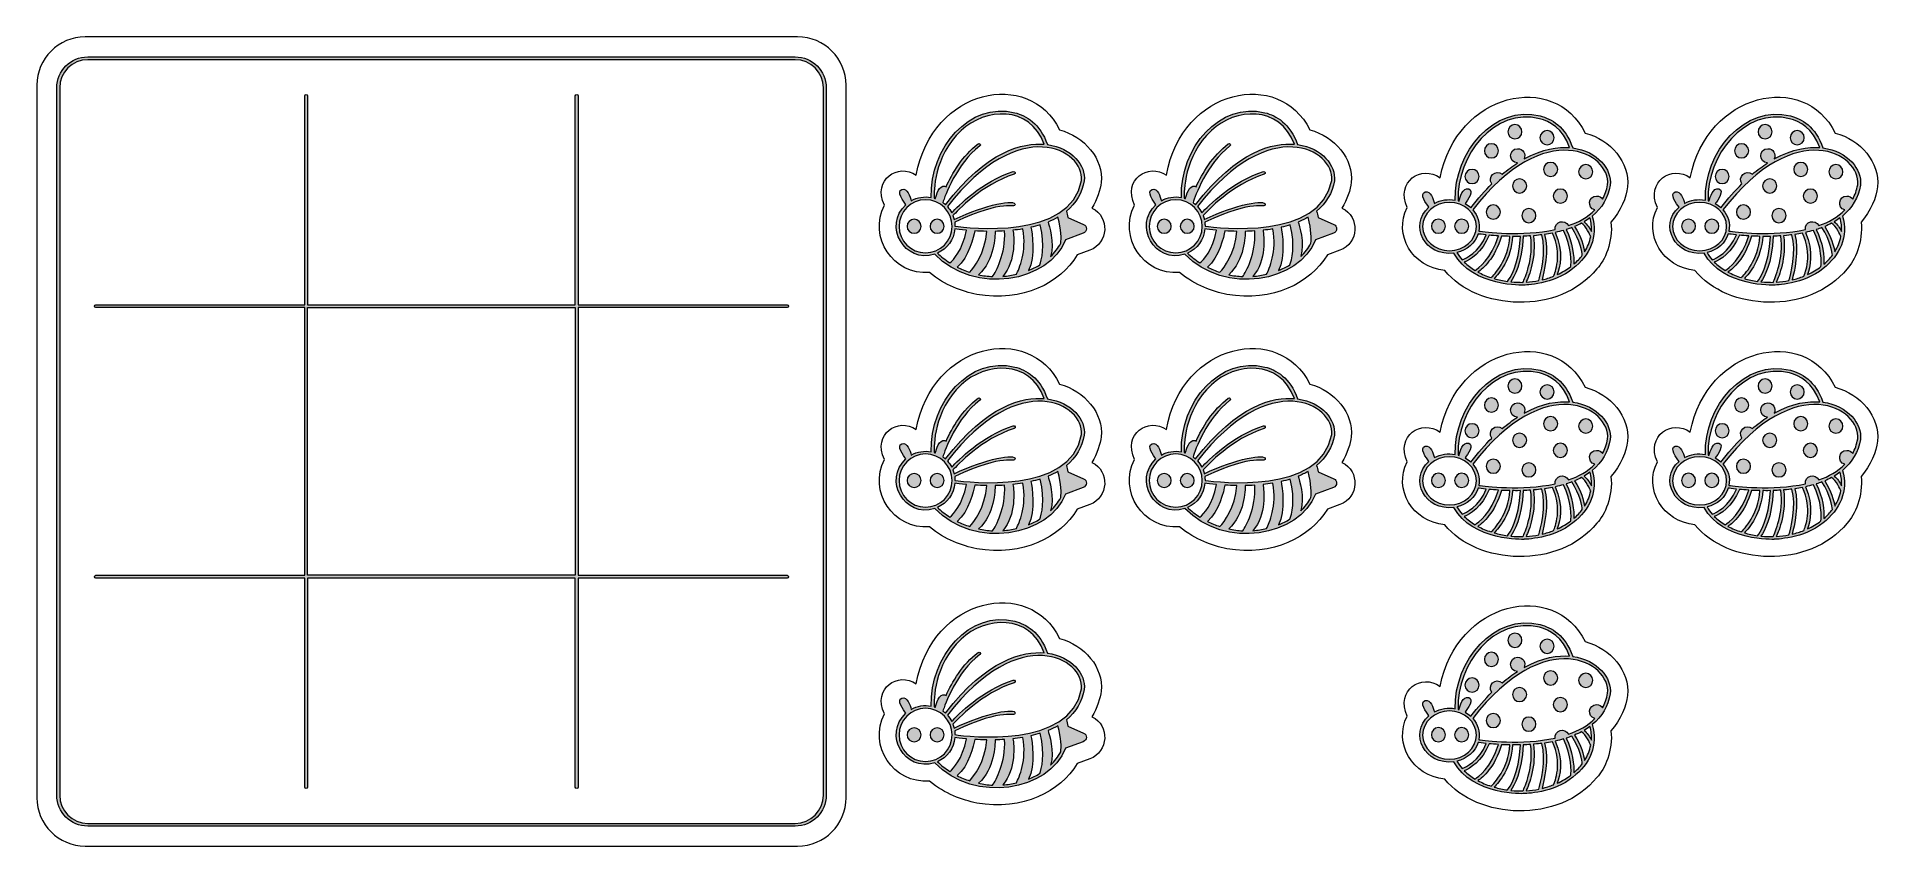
# Model space of a CAD drawing. Header units: inches. Extents: x 16.8 to 30.5, y -15.4 to -9.4.
import ezdxf

# ---------------------------------------------------------------- set-up
doc = ezdxf.new("R2010")
doc.units = ezdxf.units.IN
doc.header["$MEASUREMENT"] = 0
doc.layers.add('_U+0421_U+043B_U+043E_U+0439 1', color=7, linetype='Continuous')

# ---------------------------------------------------------------- blocks, each defined once
blk = doc.blocks.new('block 2')
at = {"layer": '_U+0421_U+043B_U+043E_U+0439 1', "lineweight": 0}
for points in [[(22.439, -9.573), (22.439, -9.573), (17.21, -9.573), (17.21, -9.573), (17.084, -9.573), (16.981, -9.676), (16.981, -9.802), (16.981, -9.802), (16.981, -15.031), (16.981, -15.031), (16.981, -15.158), (17.084, -15.26), (17.21, -15.26), (17.21, -15.26), (22.439, -15.26), (22.439, -15.26), (22.566, -15.26), (22.669, -15.158), (22.669, -15.031), (22.669, -15.031), (22.669, -9.802), (22.669, -9.802), (22.669, -9.676), (22.566, -9.573), (22.439, -9.573)], [(22.648, -15.031), (22.648, -15.146), (22.554, -15.24), (22.439, -15.24), (22.439, -15.24), (17.21, -15.24), (17.21, -15.24), (17.095, -15.24), (17.002, -15.146), (17.002, -15.031), (17.002, -15.031), (17.002, -9.802), (17.002, -9.802), (17.002, -9.687), (17.095, -9.594), (17.21, -9.594), (17.21, -9.594), (22.439, -9.594), (22.439, -9.594), (22.554, -9.594), (22.648, -9.687), (22.648, -9.802), (22.648, -9.802), (22.648, -15.031), (22.648, -15.031)]]:
    blk.add_open_spline(points, degree=3, knots=[0, 0, 0, 0, 1, 1, 1, 2, 2, 2, 3, 3, 3, 4, 4, 4, 5, 5, 5, 6, 6, 6, 7, 7, 7, 8, 8, 8, 8], dxfattribs=at)
blk = doc.blocks.new('block 3')
at = {"layer": '_U+0421_U+043B_U+043E_U+0439 1', "lineweight": 0}
blk.add_lwpolyline([(20.814, -13.406), (18.835, -13.406), (18.835, -11.427), (20.814, -11.427), (20.814, -13.406)], dxfattribs=at)
blk.add_open_spline([(22.38, -11.427), (22.386, -11.427), (22.391, -11.422), (22.391, -11.417), (22.391, -11.411), (22.386, -11.406), (22.38, -11.406), (22.38, -11.406), (20.835, -11.406), (20.835, -11.406), (20.835, -11.406), (20.835, -9.861), (20.835, -9.861), (20.835, -9.855), (20.831, -9.851), (20.825, -9.851), (20.819, -9.851), (20.814, -9.855), (20.814, -9.861), (20.814, -9.861), (20.814, -11.406), (20.814, -11.406), (20.814, -11.406), (18.835, -11.406), (18.835, -11.406), (18.835, -11.406), (18.835, -9.861), (18.835, -9.861), (18.835, -9.855), (18.831, -9.851), (18.825, -9.851), (18.819, -9.851), (18.814, -9.855), (18.814, -9.861), (18.814, -9.861), (18.814, -11.406), (18.814, -11.406), (18.814, -11.406), (17.269, -11.406), (17.269, -11.406), (17.263, -11.406), (17.259, -11.411), (17.259, -11.417), (17.259, -11.422), (17.263, -11.427), (17.269, -11.427), (17.269, -11.427), (18.814, -11.427), (18.814, -11.427), (18.814, -11.427), (18.814, -13.406), (18.814, -13.406), (18.814, -13.406), (17.269, -13.406), (17.269, -13.406), (17.263, -13.406), (17.259, -13.411), (17.259, -13.417), (17.259, -13.422), (17.263, -13.427), (17.269, -13.427), (17.269, -13.427), (18.814, -13.427), (18.814, -13.427), (18.814, -13.427), (18.814, -14.972), (18.814, -14.972), (18.814, -14.978), (18.819, -14.983), (18.825, -14.983), (18.831, -14.983), (18.835, -14.978), (18.835, -14.972), (18.835, -14.972), (18.835, -13.427), (18.835, -13.427), (18.835, -13.427), (20.814, -13.427), (20.814, -13.427), (20.814, -13.427), (20.814, -14.972), (20.814, -14.972), (20.814, -14.978), (20.819, -14.983), (20.825, -14.983), (20.831, -14.983), (20.835, -14.978), (20.835, -14.972), (20.835, -14.972), (20.835, -13.427), (20.835, -13.427), (20.835, -13.427), (22.38, -13.427), (22.38, -13.427), (22.386, -13.427), (22.391, -13.422), (22.391, -13.417), (22.391, -13.411), (22.386, -13.406), (22.38, -13.406), (22.38, -13.406), (20.835, -13.406), (20.835, -13.406), (20.835, -13.406), (20.835, -11.427), (20.835, -11.427), (20.835, -11.427), (22.38, -11.427), (22.38, -11.427)], degree=3, knots=[0, 0, 0, 0, 1, 1, 1, 2, 2, 2, 3, 3, 3, 4, 4, 4, 5, 5, 5, 6, 6, 6, 7, 7, 7, 8, 8, 8, 9, 9, 9, 10, 10, 10, 11, 11, 11, 12, 12, 12, 13, 13, 13, 14, 14, 14, 15, 15, 15, 16, 16, 16, 17, 17, 17, 18, 18, 18, 19, 19, 19, 20, 20, 20, 21, 21, 21, 22, 22, 22, 23, 23, 23, 24, 24, 24, 25, 25, 25, 26, 26, 26, 27, 27, 27, 28, 28, 28, 29, 29, 29, 30, 30, 30, 31, 31, 31, 32, 32, 32, 33, 33, 33, 34, 34, 34, 35, 35, 35, 36, 36, 36, 36], dxfattribs=at)

msp = doc.modelspace()

# ---------------------------------------------------------------- hatches: boundary and pattern name
at = {"layer": '_U+0421_U+043B_U+043E_U+0439 1', "true_color": 0xffffff}
h = msp.add_hatch(color=7, dxfattribs=at)
h.dxf.hatch_style = 2
edge = h.paths.add_edge_path()
edge.add_spline(control_points=[(22.439, -9.573), (22.439, -9.573), (17.21, -9.573), (17.21, -9.573), (17.084, -9.573), (16.981, -9.676), (16.981, -9.802), (16.981, -9.802), (16.981, -15.031), (16.981, -15.031), (16.981, -15.158), (17.084, -15.26), (17.21, -15.26), (17.21, -15.26), (22.439, -15.26), (22.439, -15.26), (22.566, -15.26), (22.669, -15.158), (22.669, -15.031), (22.669, -15.031), (22.669, -9.802), (22.669, -9.802), (22.669, -9.676), (22.566, -9.573), (22.439, -9.573)], knot_values=[0, 0, 0, 0, 1, 1, 1, 2, 2, 2, 3, 3, 3, 4, 4, 4, 5, 5, 5, 6, 6, 6, 7, 7, 7, 8, 8, 8, 8], degree=3, periodic=1)
edge = h.paths.add_edge_path()
edge.add_spline(control_points=[(22.648, -15.031), (22.648, -15.146), (22.554, -15.24), (22.439, -15.24), (22.439, -15.24), (17.21, -15.24), (17.21, -15.24), (17.095, -15.24), (17.002, -15.146), (17.002, -15.031), (17.002, -15.031), (17.002, -9.802), (17.002, -9.802), (17.002, -9.687), (17.095, -9.594), (17.21, -9.594), (17.21, -9.594), (22.439, -9.594), (22.439, -9.594), (22.554, -9.594), (22.648, -9.687), (22.648, -9.802), (22.648, -9.802), (22.648, -15.031), (22.648, -15.031)], knot_values=[0, 0, 0, 0, 1, 1, 1, 2, 2, 2, 3, 3, 3, 4, 4, 4, 5, 5, 5, 6, 6, 6, 7, 7, 7, 8, 8, 8, 8], degree=3, periodic=1)
edge = h.paths.add_edge_path()
edge.add_spline(control_points=[(22.38, -11.427), (22.386, -11.427), (22.391, -11.422), (22.391, -11.417), (22.391, -11.411), (22.386, -11.406), (22.38, -11.406), (22.38, -11.406), (20.835, -11.406), (20.835, -11.406), (20.835, -11.406), (20.835, -9.861), (20.835, -9.861), (20.835, -9.855), (20.831, -9.851), (20.825, -9.851), (20.819, -9.851), (20.814, -9.855), (20.814, -9.861), (20.814, -9.861), (20.814, -11.406), (20.814, -11.406), (20.814, -11.406), (18.835, -11.406), (18.835, -11.406), (18.835, -11.406), (18.835, -9.861), (18.835, -9.861), (18.835, -9.855), (18.831, -9.851), (18.825, -9.851), (18.819, -9.851), (18.814, -9.855), (18.814, -9.861), (18.814, -9.861), (18.814, -11.406), (18.814, -11.406), (18.814, -11.406), (17.269, -11.406), (17.269, -11.406), (17.263, -11.406), (17.259, -11.411), (17.259, -11.417), (17.259, -11.422), (17.263, -11.427), (17.269, -11.427), (17.269, -11.427), (18.814, -11.427), (18.814, -11.427), (18.814, -11.427), (18.814, -13.406), (18.814, -13.406), (18.814, -13.406), (17.269, -13.406), (17.269, -13.406), (17.263, -13.406), (17.259, -13.411), (17.259, -13.417), (17.259, -13.422), (17.263, -13.427), (17.269, -13.427), (17.269, -13.427), (18.814, -13.427), (18.814, -13.427), (18.814, -13.427), (18.814, -14.972), (18.814, -14.972), (18.814, -14.978), (18.819, -14.983), (18.825, -14.983), (18.831, -14.983), (18.835, -14.978), (18.835, -14.972), (18.835, -14.972), (18.835, -13.427), (18.835, -13.427), (18.835, -13.427), (20.814, -13.427), (20.814, -13.427), (20.814, -13.427), (20.814, -14.972), (20.814, -14.972), (20.814, -14.978), (20.819, -14.983), (20.825, -14.983), (20.831, -14.983), (20.835, -14.978), (20.835, -14.972), (20.835, -14.972), (20.835, -13.427), (20.835, -13.427), (20.835, -13.427), (22.38, -13.427), (22.38, -13.427), (22.386, -13.427), (22.391, -13.422), (22.391, -13.417), (22.391, -13.411), (22.386, -13.406), (22.38, -13.406), (22.38, -13.406), (20.835, -13.406), (20.835, -13.406), (20.835, -13.406), (20.835, -11.427), (20.835, -11.427), (20.835, -11.427), (22.38, -11.427), (22.38, -11.427)], knot_values=[0, 0, 0, 0, 1, 1, 1, 2, 2, 2, 3, 3, 3, 4, 4, 4, 5, 5, 5, 6, 6, 6, 7, 7, 7, 8, 8, 8, 9, 9, 9, 10, 10, 10, 11, 11, 11, 12, 12, 12, 13, 13, 13, 14, 14, 14, 15, 15, 15, 16, 16, 16, 17, 17, 17, 18, 18, 18, 19, 19, 19, 20, 20, 20, 21, 21, 21, 22, 22, 22, 23, 23, 23, 24, 24, 24, 25, 25, 25, 26, 26, 26, 27, 27, 27, 28, 28, 28, 29, 29, 29, 30, 30, 30, 31, 31, 31, 32, 32, 32, 33, 33, 33, 34, 34, 34, 35, 35, 35, 36, 36, 36, 36], degree=3, periodic=1)
h.paths.add_polyline_path([(20.814, -13.406), (18.835, -13.406), (18.835, -11.427), (20.814, -11.427)])
h = msp.add_hatch(color=7, dxfattribs=at)
h.dxf.hatch_style = 2
edge = h.paths.add_edge_path()
edge.add_spline(control_points=[(24.572, -10.812), (24.572, -10.812), (24.456, -10.76), (24.456, -10.76), (24.453, -10.745), (24.45, -10.729), (24.445, -10.714), (24.516, -10.655), (24.561, -10.58), (24.577, -10.489), (24.589, -10.379), (24.487, -10.246), (24.304, -10.222), (24.251, -10.064), (24.144, -10.007), (24.064, -9.986), (23.731, -9.902), (23.435, -10.244), (23.446, -10.613), (23.394, -10.603), (23.342, -10.612), (23.297, -10.637), (23.29, -10.606), (23.269, -10.542), (23.229, -10.553), (23.184, -10.566), (23.241, -10.644), (23.258, -10.666), (23.087, -10.821), (23.249, -11.104), (23.471, -11.032), (23.768, -11.339), (24.316, -11.239), (24.438, -10.925), (24.438, -10.925), (24.57, -10.876), (24.57, -10.876), (24.599, -10.865), (24.601, -10.824), (24.572, -10.812)], knot_values=[0, 0, 0, 0, 0.013889, 0.013889, 0.013889, 0.027778, 0.027778, 0.027778, 0.041667, 0.041667, 0.041667, 0.055556, 0.055556, 0.055556, 0.069444, 0.069444, 0.069444, 0.083333, 0.083333, 0.083333, 0.097222, 0.097222, 0.097222, 0.111111, 0.111111, 0.111111, 0.125, 0.125, 0.125, 0.138889, 0.138889, 0.138889, 0.152778, 0.152778, 0.152778, 0.166667, 0.166667, 0.166667, 0.180556, 0.180556, 0.180556, 0.180556], degree=3, periodic=0)
edge.add_line((24.572, -10.812), (24.572, -10.812))
edge = h.paths.add_edge_path()
edge.add_spline(control_points=[(24.556, -10.486), (24.477, -10.932), (23.711, -10.837), (23.621, -10.825), (23.621, -10.815), (23.62, -10.805), (23.619, -10.796), (23.987, -10.619), (24.062, -10.698), (24.066, -10.665), (24.07, -10.626), (23.853, -10.661), (23.615, -10.775), (23.613, -10.766), (23.61, -10.756), (23.606, -10.747), (23.635, -10.715), (23.82, -10.515), (24.059, -10.441), (24.072, -10.437), (24.066, -10.417), (24.052, -10.421), (23.822, -10.493), (23.641, -10.678), (23.597, -10.727), (23.588, -10.71), (23.577, -10.694), (23.565, -10.68), (24.096, -9.991), (24.58, -10.259), (24.556, -10.486)], knot_values=[0, 0, 0, 0, 0.013889, 0.013889, 0.013889, 0.027778, 0.027778, 0.027778, 0.041667, 0.041667, 0.041667, 0.055556, 0.055556, 0.055556, 0.069444, 0.069444, 0.069444, 0.083333, 0.083333, 0.083333, 0.097222, 0.097222, 0.097222, 0.111111, 0.111111, 0.111111, 0.125, 0.125, 0.125, 0.138889, 0.138889, 0.138889, 0.138889], degree=3, periodic=0)
edge.add_line((24.556, -10.486), (24.556, -10.486))
edge = h.paths.add_edge_path()
edge.add_spline(control_points=[(24.248, -11.111), (24.222, -11.127), (24.194, -11.141), (24.164, -11.153), (24.22, -11.047), (24.19, -10.87), (24.183, -10.833), (24.206, -10.827), (24.229, -10.821), (24.251, -10.815), (24.291, -10.975), (24.26, -11.078), (24.248, -11.111)], knot_values=[0, 0, 0, 0, 0.013889, 0.013889, 0.013889, 0.027778, 0.027778, 0.027778, 0.041667, 0.041667, 0.041667, 0.055556, 0.055556, 0.055556, 0.055556], degree=3, periodic=0)
edge.add_line((24.248, -11.111), (24.248, -11.111))
edge = h.paths.add_edge_path()
edge.add_spline(control_points=[(23.637, -11.127), (23.725, -11.057), (23.759, -10.901), (23.767, -10.86), (23.794, -10.861), (23.824, -10.862), (23.856, -10.863), (23.844, -11.028), (23.761, -11.132), (23.73, -11.166), (23.697, -11.155), (23.666, -11.142), (23.637, -11.127)], knot_values=[0, 0, 0, 0, 0.013889, 0.013889, 0.013889, 0.027778, 0.027778, 0.027778, 0.041667, 0.041667, 0.041667, 0.055556, 0.055556, 0.055556, 0.055556], degree=3, periodic=0)
edge.add_line((23.637, -11.127), (23.637, -11.127))
edge = h.paths.add_edge_path()
edge.add_spline(control_points=[(23.918, -10.863), (23.941, -10.862), (23.964, -10.861), (23.988, -10.86), (23.998, -11.031), (23.923, -11.161), (23.899, -11.197), (23.864, -11.196), (23.829, -11.191), (23.796, -11.184), (23.913, -11.077), (23.918, -10.896), (23.918, -10.863)], knot_values=[0, 0, 0, 0, 0.013889, 0.013889, 0.013889, 0.027778, 0.027778, 0.027778, 0.041667, 0.041667, 0.041667, 0.055556, 0.055556, 0.055556, 0.055556], degree=3, periodic=0)
edge.add_line((23.918, -10.863), (23.918, -10.863))
edge = h.paths.add_edge_path()
edge.add_spline(control_points=[(24.05, -10.854), (24.073, -10.852), (24.093, -10.85), (24.123, -10.845), (24.153, -11.012), (24.096, -11.141), (24.075, -11.18), (24.043, -11.188), (24.01, -11.193), (23.975, -11.196), (24.076, -11.078), (24.056, -10.896), (24.05, -10.854)], knot_values=[0, 0, 0, 0, 0.013889, 0.013889, 0.013889, 0.027778, 0.027778, 0.027778, 0.041667, 0.041667, 0.041667, 0.055556, 0.055556, 0.055556, 0.055556], degree=3, periodic=0)
edge.add_line((24.05, -10.854), (24.05, -10.854))
edge = h.paths.add_edge_path()
edge.add_spline(control_points=[(23.667, -10.117), (23.841, -9.953), (24.175, -9.926), (24.281, -10.219), (24.127, -10.207), (23.86, -10.264), (23.55, -10.666), (23.544, -10.66), (23.538, -10.655), (23.531, -10.65), (23.546, -10.607), (23.632, -10.361), (23.805, -10.232), (23.816, -10.224), (23.804, -10.208), (23.793, -10.216), (23.676, -10.303), (23.599, -10.437), (23.555, -10.534), (23.553, -10.532), (23.55, -10.531), (23.547, -10.53), (23.502, -10.518), (23.482, -10.596), (23.476, -10.621), (23.473, -10.62), (23.47, -10.619), (23.467, -10.618), (23.465, -10.573), (23.462, -10.311), (23.667, -10.117)], knot_values=[0, 0, 0, 0, 0.013889, 0.013889, 0.013889, 0.027778, 0.027778, 0.027778, 0.041667, 0.041667, 0.041667, 0.055556, 0.055556, 0.055556, 0.069444, 0.069444, 0.069444, 0.083333, 0.083333, 0.083333, 0.097222, 0.097222, 0.097222, 0.111111, 0.111111, 0.111111, 0.125, 0.125, 0.125, 0.138889, 0.138889, 0.138889, 0.138889], degree=3, periodic=0)
edge.add_line((23.667, -10.117), (23.667, -10.117))
edge = h.paths.add_edge_path()
edge.add_spline(control_points=[(23.208, -10.826), (23.208, -10.718), (23.296, -10.629), (23.404, -10.629), (23.512, -10.629), (23.6, -10.718), (23.6, -10.826), (23.6, -10.934), (23.512, -11.022), (23.404, -11.022), (23.296, -11.022), (23.208, -10.934), (23.208, -10.826)], knot_values=[0, 0, 0, 0, 0.013889, 0.013889, 0.013889, 0.027778, 0.027778, 0.027778, 0.041667, 0.041667, 0.041667, 0.055556, 0.055556, 0.055556, 0.055556], degree=3, periodic=0)
edge.add_line((23.208, -10.826), (23.208, -10.826))
edge = h.paths.add_edge_path()
edge.add_spline(control_points=[(23.492, -11.024), (23.562, -10.993), (23.613, -10.925), (23.62, -10.845), (23.635, -10.848), (23.665, -10.851), (23.706, -10.855), (23.675, -11.007), (23.611, -11.074), (23.583, -11.096), (23.548, -11.073), (23.517, -11.049), (23.492, -11.024)], knot_values=[0, 0, 0, 0, 0.013889, 0.013889, 0.013889, 0.027778, 0.027778, 0.027778, 0.041667, 0.041667, 0.041667, 0.055556, 0.055556, 0.055556, 0.055556], degree=3, periodic=0)
edge.add_line((23.492, -11.024), (23.492, -11.024))
edge = h.paths.add_edge_path()
edge.add_spline(control_points=[(24.328, -11.049), (24.359, -10.948), (24.317, -10.817), (24.309, -10.794), (24.335, -10.783), (24.36, -10.771), (24.382, -10.758), (24.407, -10.856), (24.408, -10.916), (24.403, -10.951), (24.384, -10.987), (24.359, -11.02), (24.328, -11.049)], knot_values=[0, 0, 0, 0, 0.013889, 0.013889, 0.013889, 0.027778, 0.027778, 0.027778, 0.041667, 0.041667, 0.041667, 0.055556, 0.055556, 0.055556, 0.055556], degree=3, periodic=0)
edge.add_line((24.328, -11.049), (24.328, -11.049))
edge = h.paths.add_edge_path()
edge.add_spline(control_points=[(23.489, -10.774), (23.518, -10.774), (23.541, -10.797), (23.541, -10.826), (23.541, -10.854), (23.518, -10.877), (23.489, -10.877), (23.461, -10.877), (23.437, -10.854), (23.437, -10.826), (23.437, -10.797), (23.461, -10.774), (23.489, -10.774)], knot_values=[0, 0, 0, 0, 0.013889, 0.013889, 0.013889, 0.027778, 0.027778, 0.027778, 0.041667, 0.041667, 0.041667, 0.055556, 0.055556, 0.055556, 0.055556], degree=3, periodic=0)
edge.add_line((23.489, -10.774), (23.489, -10.774))
edge = h.paths.add_edge_path()
edge.add_spline(control_points=[(23.319, -10.774), (23.347, -10.774), (23.371, -10.797), (23.371, -10.826), (23.371, -10.854), (23.347, -10.877), (23.319, -10.877), (23.29, -10.877), (23.267, -10.854), (23.267, -10.826), (23.267, -10.797), (23.29, -10.774), (23.319, -10.774)], knot_values=[0, 0, 0, 0, 0.013889, 0.013889, 0.013889, 0.027778, 0.027778, 0.027778, 0.041667, 0.041667, 0.041667, 0.055556, 0.055556, 0.055556, 0.055556], degree=3, periodic=0)
edge.add_line((23.319, -10.774), (23.319, -10.774))
h = msp.add_hatch(color=7, dxfattribs=at)
h.dxf.hatch_style = 2
edge = h.paths.add_edge_path()
edge.add_spline(control_points=[(26.422, -10.812), (26.422, -10.812), (26.305, -10.76), (26.305, -10.76), (26.303, -10.745), (26.299, -10.729), (26.294, -10.714), (26.366, -10.655), (26.41, -10.58), (26.426, -10.489), (26.438, -10.379), (26.337, -10.246), (26.154, -10.222), (26.1, -10.064), (25.994, -10.007), (25.913, -9.986), (25.58, -9.902), (25.284, -10.244), (25.295, -10.613), (25.243, -10.603), (25.191, -10.612), (25.147, -10.637), (25.139, -10.606), (25.119, -10.542), (25.078, -10.553), (25.033, -10.566), (25.091, -10.644), (25.107, -10.666), (24.937, -10.821), (25.099, -11.104), (25.32, -11.032), (25.617, -11.339), (26.165, -11.239), (26.287, -10.925), (26.287, -10.925), (26.42, -10.876), (26.42, -10.876), (26.449, -10.865), (26.45, -10.824), (26.422, -10.812)], knot_values=[0, 0, 0, 0, 0.013889, 0.013889, 0.013889, 0.027778, 0.027778, 0.027778, 0.041667, 0.041667, 0.041667, 0.055556, 0.055556, 0.055556, 0.069444, 0.069444, 0.069444, 0.083333, 0.083333, 0.083333, 0.097222, 0.097222, 0.097222, 0.111111, 0.111111, 0.111111, 0.125, 0.125, 0.125, 0.138889, 0.138889, 0.138889, 0.152778, 0.152778, 0.152778, 0.166667, 0.166667, 0.166667, 0.180556, 0.180556, 0.180556, 0.180556], degree=3, periodic=0)
edge.add_line((26.422, -10.812), (26.422, -10.812))
edge = h.paths.add_edge_path()
edge.add_spline(control_points=[(26.406, -10.486), (26.326, -10.932), (25.56, -10.837), (25.47, -10.825), (25.47, -10.815), (25.469, -10.805), (25.468, -10.796), (25.837, -10.619), (25.911, -10.698), (25.915, -10.665), (25.92, -10.626), (25.702, -10.661), (25.464, -10.775), (25.462, -10.766), (25.459, -10.756), (25.456, -10.747), (25.484, -10.715), (25.669, -10.515), (25.908, -10.441), (25.921, -10.437), (25.915, -10.417), (25.902, -10.421), (25.672, -10.493), (25.491, -10.678), (25.446, -10.727), (25.438, -10.71), (25.427, -10.694), (25.414, -10.68), (25.945, -9.991), (26.429, -10.259), (26.406, -10.486)], knot_values=[0, 0, 0, 0, 0.013889, 0.013889, 0.013889, 0.027778, 0.027778, 0.027778, 0.041667, 0.041667, 0.041667, 0.055556, 0.055556, 0.055556, 0.069444, 0.069444, 0.069444, 0.083333, 0.083333, 0.083333, 0.097222, 0.097222, 0.097222, 0.111111, 0.111111, 0.111111, 0.125, 0.125, 0.125, 0.138889, 0.138889, 0.138889, 0.138889], degree=3, periodic=0)
edge.add_line((26.406, -10.486), (26.406, -10.486))
edge = h.paths.add_edge_path()
edge.add_spline(control_points=[(26.097, -11.111), (26.071, -11.127), (26.043, -11.141), (26.013, -11.153), (26.069, -11.047), (26.039, -10.87), (26.032, -10.833), (26.056, -10.827), (26.078, -10.821), (26.1, -10.815), (26.14, -10.975), (26.109, -11.078), (26.097, -11.111)], knot_values=[0, 0, 0, 0, 0.013889, 0.013889, 0.013889, 0.027778, 0.027778, 0.027778, 0.041667, 0.041667, 0.041667, 0.055556, 0.055556, 0.055556, 0.055556], degree=3, periodic=0)
edge.add_line((26.097, -11.111), (26.097, -11.111))
edge = h.paths.add_edge_path()
edge.add_spline(control_points=[(25.487, -11.127), (25.574, -11.057), (25.609, -10.901), (25.616, -10.86), (25.644, -10.861), (25.673, -10.862), (25.705, -10.863), (25.693, -11.028), (25.61, -11.132), (25.58, -11.166), (25.547, -11.155), (25.516, -11.142), (25.487, -11.127)], knot_values=[0, 0, 0, 0, 0.013889, 0.013889, 0.013889, 0.027778, 0.027778, 0.027778, 0.041667, 0.041667, 0.041667, 0.055556, 0.055556, 0.055556, 0.055556], degree=3, periodic=0)
edge.add_line((25.487, -11.127), (25.487, -11.127))
edge = h.paths.add_edge_path()
edge.add_spline(control_points=[(25.767, -10.863), (25.79, -10.862), (25.813, -10.861), (25.837, -10.86), (25.847, -11.031), (25.773, -11.161), (25.749, -11.197), (25.713, -11.196), (25.679, -11.191), (25.645, -11.184), (25.762, -11.077), (25.767, -10.896), (25.767, -10.863)], knot_values=[0, 0, 0, 0, 0.013889, 0.013889, 0.013889, 0.027778, 0.027778, 0.027778, 0.041667, 0.041667, 0.041667, 0.055556, 0.055556, 0.055556, 0.055556], degree=3, periodic=0)
edge.add_line((25.767, -10.863), (25.767, -10.863))
edge = h.paths.add_edge_path()
edge.add_spline(control_points=[(25.899, -10.854), (25.923, -10.852), (25.942, -10.85), (25.972, -10.845), (26.002, -11.012), (25.945, -11.141), (25.925, -11.18), (25.893, -11.188), (25.859, -11.193), (25.824, -11.196), (25.925, -11.078), (25.905, -10.896), (25.899, -10.854)], knot_values=[0, 0, 0, 0, 0.013889, 0.013889, 0.013889, 0.027778, 0.027778, 0.027778, 0.041667, 0.041667, 0.041667, 0.055556, 0.055556, 0.055556, 0.055556], degree=3, periodic=0)
edge.add_line((25.899, -10.854), (25.899, -10.854))
edge = h.paths.add_edge_path()
edge.add_spline(control_points=[(25.517, -10.117), (25.69, -9.953), (26.024, -9.926), (26.13, -10.219), (25.976, -10.207), (25.709, -10.264), (25.399, -10.666), (25.393, -10.66), (25.387, -10.655), (25.381, -10.65), (25.395, -10.607), (25.482, -10.361), (25.654, -10.232), (25.665, -10.224), (25.653, -10.208), (25.642, -10.216), (25.526, -10.303), (25.448, -10.437), (25.404, -10.534), (25.402, -10.532), (25.399, -10.531), (25.396, -10.53), (25.352, -10.518), (25.331, -10.596), (25.326, -10.621), (25.322, -10.62), (25.319, -10.619), (25.316, -10.618), (25.314, -10.573), (25.311, -10.311), (25.517, -10.117)], knot_values=[0, 0, 0, 0, 0.013889, 0.013889, 0.013889, 0.027778, 0.027778, 0.027778, 0.041667, 0.041667, 0.041667, 0.055556, 0.055556, 0.055556, 0.069444, 0.069444, 0.069444, 0.083333, 0.083333, 0.083333, 0.097222, 0.097222, 0.097222, 0.111111, 0.111111, 0.111111, 0.125, 0.125, 0.125, 0.138889, 0.138889, 0.138889, 0.138889], degree=3, periodic=0)
edge.add_line((25.517, -10.117), (25.517, -10.117))
edge = h.paths.add_edge_path()
edge.add_spline(control_points=[(25.057, -10.826), (25.057, -10.718), (25.145, -10.629), (25.253, -10.629), (25.361, -10.629), (25.449, -10.718), (25.449, -10.826), (25.449, -10.934), (25.361, -11.022), (25.253, -11.022), (25.145, -11.022), (25.057, -10.934), (25.057, -10.826)], knot_values=[0, 0, 0, 0, 0.013889, 0.013889, 0.013889, 0.027778, 0.027778, 0.027778, 0.041667, 0.041667, 0.041667, 0.055556, 0.055556, 0.055556, 0.055556], degree=3, periodic=0)
edge.add_line((25.057, -10.826), (25.057, -10.826))
edge = h.paths.add_edge_path()
edge.add_spline(control_points=[(25.341, -11.024), (25.411, -10.993), (25.462, -10.925), (25.469, -10.845), (25.484, -10.848), (25.515, -10.851), (25.555, -10.855), (25.525, -11.007), (25.46, -11.074), (25.432, -11.096), (25.397, -11.073), (25.366, -11.049), (25.341, -11.024)], knot_values=[0, 0, 0, 0, 0.013889, 0.013889, 0.013889, 0.027778, 0.027778, 0.027778, 0.041667, 0.041667, 0.041667, 0.055556, 0.055556, 0.055556, 0.055556], degree=3, periodic=0)
edge.add_line((25.341, -11.024), (25.341, -11.024))
edge = h.paths.add_edge_path()
edge.add_spline(control_points=[(26.177, -11.049), (26.209, -10.948), (26.166, -10.817), (26.158, -10.794), (26.184, -10.783), (26.209, -10.771), (26.232, -10.758), (26.256, -10.856), (26.257, -10.916), (26.252, -10.951), (26.234, -10.987), (26.208, -11.02), (26.177, -11.049)], knot_values=[0, 0, 0, 0, 0.013889, 0.013889, 0.013889, 0.027778, 0.027778, 0.027778, 0.041667, 0.041667, 0.041667, 0.055556, 0.055556, 0.055556, 0.055556], degree=3, periodic=0)
edge.add_line((26.177, -11.049), (26.177, -11.049))
edge = h.paths.add_edge_path()
edge.add_spline(control_points=[(25.338, -10.774), (25.367, -10.774), (25.39, -10.797), (25.39, -10.826), (25.39, -10.854), (25.367, -10.877), (25.338, -10.877), (25.31, -10.877), (25.287, -10.854), (25.287, -10.826), (25.287, -10.797), (25.31, -10.774), (25.338, -10.774)], knot_values=[0, 0, 0, 0, 0.013889, 0.013889, 0.013889, 0.027778, 0.027778, 0.027778, 0.041667, 0.041667, 0.041667, 0.055556, 0.055556, 0.055556, 0.055556], degree=3, periodic=0)
edge.add_line((25.338, -10.774), (25.338, -10.774))
edge = h.paths.add_edge_path()
edge.add_spline(control_points=[(25.168, -10.774), (25.197, -10.774), (25.22, -10.797), (25.22, -10.826), (25.22, -10.854), (25.197, -10.877), (25.168, -10.877), (25.14, -10.877), (25.116, -10.854), (25.116, -10.826), (25.116, -10.797), (25.14, -10.774), (25.168, -10.774)], knot_values=[0, 0, 0, 0, 0.013889, 0.013889, 0.013889, 0.027778, 0.027778, 0.027778, 0.041667, 0.041667, 0.041667, 0.055556, 0.055556, 0.055556, 0.055556], degree=3, periodic=0)
edge.add_line((25.168, -10.774), (25.168, -10.774))
h = msp.add_hatch(color=7, dxfattribs=at)
h.dxf.hatch_style = 2
edge = h.paths.add_edge_path()
edge.add_spline(control_points=[(28.188, -10.246), (28.135, -10.088), (28.028, -10.03), (27.948, -10.01), (27.61, -9.924), (27.309, -10.277), (27.32, -10.632), (27.265, -10.622), (27.211, -10.632), (27.166, -10.656), (27.158, -10.625), (27.137, -10.561), (27.097, -10.572), (27.052, -10.585), (27.106, -10.661), (27.125, -10.684), (26.972, -10.818), (27.098, -11.052), (27.309, -11.024), (27.449, -11.277), (27.827, -11.26), (27.826, -11.261), (27.827, -11.26), (28.051, -11.256), (28.189, -11.138), (28.313, -11.043), (28.379, -10.9), (28.333, -10.75), (28.405, -10.69), (28.45, -10.614), (28.466, -10.521), (28.478, -10.407), (28.373, -10.271), (28.188, -10.246)], knot_values=[0, 0, 0, 0, 0.013889, 0.013889, 0.013889, 0.027778, 0.027778, 0.027778, 0.041667, 0.041667, 0.041667, 0.055556, 0.055556, 0.055556, 0.069444, 0.069444, 0.069444, 0.083333, 0.083333, 0.083333, 0.097222, 0.097222, 0.097222, 0.111111, 0.111111, 0.111111, 0.125, 0.125, 0.125, 0.138889, 0.138889, 0.138889, 0.152778, 0.152778, 0.152778, 0.152778], degree=3, periodic=0)
edge.add_line((28.188, -10.246), (28.188, -10.246))
edge = h.paths.add_edge_path()
edge.add_spline(control_points=[(27.943, -10.03), (28.017, -10.049), (28.114, -10.101), (28.165, -10.244), (28.082, -10.237), (27.966, -10.251), (27.828, -10.328), (27.846, -10.292), (27.82, -10.252), (27.781, -10.252), (27.713, -10.252), (27.711, -10.355), (27.78, -10.357), (27.744, -10.38), (27.706, -10.408), (27.667, -10.441), (27.619, -10.399), (27.552, -10.462), (27.59, -10.512), (27.54, -10.561), (27.488, -10.62), (27.435, -10.689), (27.422, -10.677), (27.408, -10.667), (27.392, -10.658), (27.412, -10.632), (27.462, -10.561), (27.419, -10.549), (27.375, -10.537), (27.354, -10.611), (27.348, -10.639), (27.345, -10.638), (27.343, -10.637), (27.341, -10.637), (27.325, -10.302), (27.613, -9.946), (27.943, -10.03)], knot_values=[0, 0, 0, 0, 0.013889, 0.013889, 0.013889, 0.027778, 0.027778, 0.027778, 0.041667, 0.041667, 0.041667, 0.055556, 0.055556, 0.055556, 0.069444, 0.069444, 0.069444, 0.083333, 0.083333, 0.083333, 0.097222, 0.097222, 0.097222, 0.111111, 0.111111, 0.111111, 0.125, 0.125, 0.125, 0.138889, 0.138889, 0.138889, 0.152778, 0.152778, 0.152778, 0.166667, 0.166667, 0.166667, 0.166667], degree=3, periodic=0)
edge.add_line((27.943, -10.03), (27.943, -10.03))
edge = h.paths.add_edge_path()
edge.add_spline(control_points=[(27.078, -10.827), (27.078, -10.729), (27.168, -10.649), (27.277, -10.649), (27.387, -10.649), (27.476, -10.729), (27.476, -10.827), (27.476, -10.926), (27.387, -11.006), (27.277, -11.006), (27.168, -11.006), (27.078, -10.926), (27.078, -10.827)], knot_values=[0, 0, 0, 0, 0.013889, 0.013889, 0.013889, 0.027778, 0.027778, 0.027778, 0.041667, 0.041667, 0.041667, 0.055556, 0.055556, 0.055556, 0.055556], degree=3, periodic=0)
edge.add_line((27.078, -10.827), (27.078, -10.827))
edge = h.paths.add_edge_path()
edge.add_spline(control_points=[(27.489, -10.881), (27.497, -10.883), (27.518, -10.886), (27.549, -10.889), (27.498, -11.018), (27.397, -11.064), (27.371, -11.074), (27.356, -11.058), (27.343, -11.04), (27.331, -11.02), (27.407, -11.003), (27.467, -10.95), (27.489, -10.881)], knot_values=[0, 0, 0, 0, 0.013889, 0.013889, 0.013889, 0.027778, 0.027778, 0.027778, 0.041667, 0.041667, 0.041667, 0.055556, 0.055556, 0.055556, 0.055556], degree=3, periodic=0)
edge.add_line((27.489, -10.881), (27.489, -10.881))
edge = h.paths.add_edge_path()
edge.add_spline(control_points=[(27.607, -11.212), (27.643, -11.177), (27.734, -11.07), (27.744, -10.9), (27.757, -10.9), (27.77, -10.901), (27.801, -10.9), (27.79, -11.119), (27.721, -11.214), (27.705, -11.233), (27.673, -11.229), (27.64, -11.222), (27.607, -11.212)], knot_values=[0, 0, 0, 0, 0.013889, 0.013889, 0.013889, 0.027778, 0.027778, 0.027778, 0.041667, 0.041667, 0.041667, 0.055556, 0.055556, 0.055556, 0.055556], degree=3, periodic=0)
edge.add_line((27.607, -11.212), (27.607, -11.212))
edge = h.paths.add_edge_path()
edge.add_spline(control_points=[(27.585, -11.205), (27.55, -11.194), (27.517, -11.18), (27.487, -11.164), (27.523, -11.139), (27.612, -11.065), (27.661, -10.898), (27.681, -10.899), (27.701, -10.899), (27.723, -10.9), (27.712, -11.077), (27.607, -11.185), (27.585, -11.205)], knot_values=[0, 0, 0, 0, 0.013889, 0.013889, 0.013889, 0.027778, 0.027778, 0.027778, 0.041667, 0.041667, 0.041667, 0.055556, 0.055556, 0.055556, 0.055556], degree=3, periodic=0)
edge.add_line((27.585, -11.205), (27.585, -11.205))
edge = h.paths.add_edge_path()
edge.add_spline(control_points=[(27.466, -11.152), (27.437, -11.134), (27.41, -11.114), (27.386, -11.091), (27.424, -11.075), (27.52, -11.023), (27.57, -10.891), (27.591, -10.893), (27.614, -10.895), (27.64, -10.897), (27.587, -11.07), (27.488, -11.138), (27.466, -11.152)], knot_values=[0, 0, 0, 0, 0.013889, 0.013889, 0.013889, 0.027778, 0.027778, 0.027778, 0.041667, 0.041667, 0.041667, 0.055556, 0.055556, 0.055556, 0.055556], degree=3, periodic=0)
edge.add_line((27.466, -11.152), (27.466, -11.152))
edge = h.paths.add_edge_path()
edge.add_spline(control_points=[(27.73, -11.236), (27.755, -11.201), (27.812, -11.101), (27.822, -10.899), (27.84, -10.899), (27.858, -10.898), (27.877, -10.896), (27.9, -11.067), (27.834, -11.211), (27.82, -11.24), (27.793, -11.24), (27.767, -11.24), (27.73, -11.236)], knot_values=[0, 0, 0, 0, 0.013889, 0.013889, 0.013889, 0.027778, 0.027778, 0.027778, 0.041667, 0.041667, 0.041667, 0.055556, 0.055556, 0.055556, 0.055556], degree=3, periodic=0)
edge.add_line((27.73, -11.236), (27.73, -11.236))
edge = h.paths.add_edge_path()
edge.add_spline(control_points=[(28.12, -10.856), (28.181, -10.975), (28.178, -11.104), (28.173, -11.124), (28.144, -11.147), (28.11, -11.166), (28.074, -11.183), (28.093, -11.133), (28.123, -11.012), (28.059, -10.871), (28.08, -10.867), (28.1, -10.862), (28.12, -10.856)], knot_values=[0, 0, 0, 0, 0.013889, 0.013889, 0.013889, 0.027778, 0.027778, 0.027778, 0.041667, 0.041667, 0.041667, 0.055556, 0.055556, 0.055556, 0.055556], degree=3, periodic=0)
edge.add_line((28.12, -10.856), (28.12, -10.856))
edge = h.paths.add_edge_path()
edge.add_spline(control_points=[(28.038, -10.876), (28.113, -11.035), (28.057, -11.171), (28.047, -11.195), (28.02, -11.205), (27.991, -11.215), (27.961, -11.222), (27.976, -11.168), (28.015, -10.999), (27.98, -10.886), (28, -10.883), (28.019, -10.88), (28.038, -10.876)], knot_values=[0, 0, 0, 0, 0.013889, 0.013889, 0.013889, 0.027778, 0.027778, 0.027778, 0.041667, 0.041667, 0.041667, 0.055556, 0.055556, 0.055556, 0.055556], degree=3, periodic=0)
edge.add_line((28.038, -10.876), (28.038, -10.876))
edge = h.paths.add_edge_path()
edge.add_spline(control_points=[(27.959, -10.889), (27.997, -11.004), (27.948, -11.191), (27.938, -11.227), (27.908, -11.233), (27.876, -11.237), (27.843, -11.239), (27.865, -11.193), (27.92, -11.057), (27.898, -10.895), (27.931, -10.892), (27.946, -10.89), (27.959, -10.889)], knot_values=[0, 0, 0, 0, 0.013889, 0.013889, 0.013889, 0.027778, 0.027778, 0.027778, 0.041667, 0.041667, 0.041667, 0.055556, 0.055556, 0.055556, 0.055556], degree=3, periodic=0)
edge.add_line((27.959, -10.889), (27.959, -10.889))
edge = h.paths.add_edge_path()
edge.add_spline(control_points=[(28.196, -11.106), (28.199, -11.053), (28.188, -10.945), (28.14, -10.85), (28.154, -10.845), (28.168, -10.84), (28.182, -10.835), (28.242, -10.927), (28.257, -11.019), (28.259, -11.039), (28.241, -11.063), (28.22, -11.085), (28.196, -11.106)], knot_values=[0, 0, 0, 0, 0.013889, 0.013889, 0.013889, 0.027778, 0.027778, 0.027778, 0.041667, 0.041667, 0.041667, 0.055556, 0.055556, 0.055556, 0.055556], degree=3, periodic=0)
edge.add_line((28.196, -11.106), (28.196, -11.106))
edge = h.paths.add_edge_path()
edge.add_spline(control_points=[(28.253, -10.803), (28.287, -10.825), (28.316, -10.889), (28.321, -10.902), (28.314, -10.942), (28.298, -10.979), (28.276, -11.014), (28.269, -10.976), (28.25, -10.902), (28.201, -10.827), (28.219, -10.82), (28.236, -10.812), (28.253, -10.803)], knot_values=[0, 0, 0, 0, 0.013889, 0.013889, 0.013889, 0.027778, 0.027778, 0.027778, 0.041667, 0.041667, 0.041667, 0.055556, 0.055556, 0.055556, 0.055556], degree=3, periodic=0)
edge.add_line((28.253, -10.803), (28.253, -10.803))
edge = h.paths.add_edge_path()
edge.add_spline(control_points=[(28.326, -10.864), (28.314, -10.84), (28.295, -10.81), (28.272, -10.792), (28.287, -10.783), (28.302, -10.773), (28.315, -10.763), (28.325, -10.799), (28.328, -10.832), (28.326, -10.864)], knot_values=[0, 0, 0, 0, 0.013889, 0.013889, 0.013889, 0.027778, 0.027778, 0.027778, 0.041667, 0.041667, 0.041667, 0.041667], degree=3, periodic=0)
edge.add_line((28.326, -10.864), (28.326, -10.864))
edge = h.paths.add_edge_path()
edge.add_spline(control_points=[(28.446, -10.518), (28.439, -10.559), (28.426, -10.594), (28.409, -10.626), (28.399, -10.612), (28.383, -10.602), (28.365, -10.602), (28.304, -10.602), (28.292, -10.689), (28.351, -10.705), (28.299, -10.757), (28.232, -10.795), (28.157, -10.821), (28.132, -10.769), (28.052, -10.791), (28.058, -10.849), (27.813, -10.904), (27.535, -10.867), (27.494, -10.861), (27.505, -10.802), (27.486, -10.746), (27.449, -10.704), (27.986, -10.009), (28.47, -10.288), (28.446, -10.518)], knot_values=[0, 0, 0, 0, 0.013889, 0.013889, 0.013889, 0.027778, 0.027778, 0.027778, 0.041667, 0.041667, 0.041667, 0.055556, 0.055556, 0.055556, 0.069444, 0.069444, 0.069444, 0.083333, 0.083333, 0.083333, 0.097222, 0.097222, 0.097222, 0.111111, 0.111111, 0.111111, 0.111111], degree=3, periodic=0)
edge.add_line((28.446, -10.518), (28.446, -10.518))
edge = h.paths.add_edge_path()
edge.add_spline(control_points=[(28.077, -10.405), (28.077, -10.434), (28.054, -10.458), (28.025, -10.458), (27.996, -10.458), (27.972, -10.434), (27.972, -10.405), (27.972, -10.376), (27.996, -10.353), (28.025, -10.353), (28.054, -10.353), (28.077, -10.376), (28.077, -10.405)], knot_values=[0, 0, 0, 0, 0.013889, 0.013889, 0.013889, 0.027778, 0.027778, 0.027778, 0.041667, 0.041667, 0.041667, 0.055556, 0.055556, 0.055556, 0.055556], degree=3, periodic=0)
edge.add_line((28.077, -10.405), (28.077, -10.405))
edge = h.paths.add_edge_path()
edge.add_spline(control_points=[(27.848, -10.527), (27.848, -10.556), (27.824, -10.58), (27.795, -10.58), (27.766, -10.58), (27.743, -10.556), (27.743, -10.527), (27.743, -10.498), (27.766, -10.475), (27.795, -10.475), (27.824, -10.475), (27.848, -10.498), (27.848, -10.527)], knot_values=[0, 0, 0, 0, 0.013889, 0.013889, 0.013889, 0.027778, 0.027778, 0.027778, 0.041667, 0.041667, 0.041667, 0.055556, 0.055556, 0.055556, 0.055556], degree=3, periodic=0)
edge.add_line((27.848, -10.527), (27.848, -10.527))
edge = h.paths.add_edge_path()
edge.add_spline(control_points=[(27.601, -10.668), (27.63, -10.668), (27.653, -10.691), (27.653, -10.72), (27.653, -10.749), (27.63, -10.773), (27.601, -10.773), (27.572, -10.773), (27.548, -10.749), (27.548, -10.72), (27.548, -10.691), (27.572, -10.668), (27.601, -10.668)], knot_values=[0, 0, 0, 0, 0.013889, 0.013889, 0.013889, 0.027778, 0.027778, 0.027778, 0.041667, 0.041667, 0.041667, 0.055556, 0.055556, 0.055556, 0.055556], degree=3, periodic=0)
edge.add_line((27.601, -10.668), (27.601, -10.668))
edge = h.paths.add_edge_path()
edge.add_spline(control_points=[(28.097, -10.55), (28.125, -10.55), (28.149, -10.573), (28.149, -10.602), (28.149, -10.631), (28.125, -10.654), (28.097, -10.654), (28.068, -10.654), (28.044, -10.631), (28.044, -10.602), (28.044, -10.573), (28.068, -10.55), (28.097, -10.55)], knot_values=[0, 0, 0, 0, 0.013889, 0.013889, 0.013889, 0.027778, 0.027778, 0.027778, 0.041667, 0.041667, 0.041667, 0.055556, 0.055556, 0.055556, 0.055556], degree=3, periodic=0)
edge.add_line((28.097, -10.55), (28.097, -10.55))
edge = h.paths.add_edge_path()
edge.add_spline(control_points=[(27.864, -10.694), (27.893, -10.694), (27.916, -10.718), (27.916, -10.747), (27.916, -10.776), (27.893, -10.799), (27.864, -10.799), (27.835, -10.799), (27.812, -10.776), (27.812, -10.747), (27.812, -10.718), (27.835, -10.694), (27.864, -10.694)], knot_values=[0, 0, 0, 0, 0.013889, 0.013889, 0.013889, 0.027778, 0.027778, 0.027778, 0.041667, 0.041667, 0.041667, 0.055556, 0.055556, 0.055556, 0.055556], degree=3, periodic=0)
edge.add_line((27.864, -10.694), (27.864, -10.694))
edge = h.paths.add_edge_path()
edge.add_spline(control_points=[(27.444, -10.51), (27.415, -10.51), (27.391, -10.486), (27.391, -10.458), (27.391, -10.429), (27.415, -10.405), (27.444, -10.405), (27.473, -10.405), (27.496, -10.429), (27.496, -10.458), (27.496, -10.486), (27.473, -10.51), (27.444, -10.51)], knot_values=[0, 0, 0, 0, 0.013889, 0.013889, 0.013889, 0.027778, 0.027778, 0.027778, 0.041667, 0.041667, 0.041667, 0.055556, 0.055556, 0.055556, 0.055556], degree=3, periodic=0)
edge.add_line((27.444, -10.51), (27.444, -10.51))
edge = h.paths.add_edge_path()
edge.add_spline(control_points=[(27.587, -10.32), (27.558, -10.32), (27.535, -10.297), (27.535, -10.268), (27.535, -10.239), (27.558, -10.215), (27.587, -10.215), (27.616, -10.215), (27.639, -10.239), (27.639, -10.268), (27.639, -10.297), (27.616, -10.32), (27.587, -10.32)], knot_values=[0, 0, 0, 0, 0.013889, 0.013889, 0.013889, 0.027778, 0.027778, 0.027778, 0.041667, 0.041667, 0.041667, 0.055556, 0.055556, 0.055556, 0.055556], degree=3, periodic=0)
edge.add_line((27.587, -10.32), (27.587, -10.32))
edge = h.paths.add_edge_path()
edge.add_spline(control_points=[(27.761, -10.179), (27.732, -10.179), (27.708, -10.155), (27.708, -10.127), (27.708, -10.098), (27.732, -10.074), (27.761, -10.074), (27.79, -10.074), (27.813, -10.098), (27.813, -10.127), (27.813, -10.155), (27.79, -10.179), (27.761, -10.179)], knot_values=[0, 0, 0, 0, 0.013889, 0.013889, 0.013889, 0.027778, 0.027778, 0.027778, 0.041667, 0.041667, 0.041667, 0.055556, 0.055556, 0.055556, 0.055556], degree=3, periodic=0)
edge.add_line((27.761, -10.179), (27.761, -10.179))
edge = h.paths.add_edge_path()
edge.add_spline(control_points=[(27.999, -10.223), (27.97, -10.223), (27.946, -10.199), (27.946, -10.171), (27.946, -10.142), (27.97, -10.118), (27.999, -10.118), (28.028, -10.118), (28.051, -10.142), (28.051, -10.171), (28.051, -10.199), (28.028, -10.223), (27.999, -10.223)], knot_values=[0, 0, 0, 0, 0.013889, 0.013889, 0.013889, 0.027778, 0.027778, 0.027778, 0.041667, 0.041667, 0.041667, 0.055556, 0.055556, 0.055556, 0.055556], degree=3, periodic=0)
edge.add_line((27.999, -10.223), (27.999, -10.223))
edge = h.paths.add_edge_path()
edge.add_spline(control_points=[(27.367, -10.773), (27.396, -10.773), (27.42, -10.796), (27.42, -10.825), (27.42, -10.854), (27.396, -10.877), (27.367, -10.877), (27.339, -10.877), (27.315, -10.854), (27.315, -10.825), (27.315, -10.796), (27.339, -10.773), (27.367, -10.773)], knot_values=[0, 0, 0, 0, 0.013889, 0.013889, 0.013889, 0.027778, 0.027778, 0.027778, 0.041667, 0.041667, 0.041667, 0.055556, 0.055556, 0.055556, 0.055556], degree=3, periodic=0)
edge.add_line((27.367, -10.773), (27.367, -10.773))
edge = h.paths.add_edge_path()
edge.add_spline(control_points=[(27.195, -10.773), (27.224, -10.773), (27.247, -10.796), (27.247, -10.825), (27.247, -10.854), (27.224, -10.877), (27.195, -10.877), (27.166, -10.877), (27.143, -10.854), (27.143, -10.825), (27.143, -10.796), (27.166, -10.773), (27.195, -10.773)], knot_values=[0, 0, 0, 0, 0.013889, 0.013889, 0.013889, 0.027778, 0.027778, 0.027778, 0.041667, 0.041667, 0.041667, 0.055556, 0.055556, 0.055556, 0.055556], degree=3, periodic=0)
edge.add_line((27.195, -10.773), (27.195, -10.773))
edge = h.paths.add_edge_path()
edge.add_spline(control_points=[(28.285, -10.37), (28.314, -10.37), (28.337, -10.394), (28.337, -10.423), (28.337, -10.451), (28.314, -10.475), (28.285, -10.475), (28.256, -10.475), (28.232, -10.451), (28.232, -10.423), (28.232, -10.394), (28.256, -10.37), (28.285, -10.37)], knot_values=[0, 0, 0, 0, 0.013889, 0.013889, 0.013889, 0.027778, 0.027778, 0.027778, 0.041667, 0.041667, 0.041667, 0.055556, 0.055556, 0.055556, 0.055556], degree=3, periodic=0)
edge.add_line((28.285, -10.37), (28.285, -10.37))
h = msp.add_hatch(color=7, dxfattribs=at)
h.dxf.hatch_style = 2
edge = h.paths.add_edge_path()
edge.add_spline(control_points=[(30.038, -10.246), (29.984, -10.088), (29.878, -10.03), (29.797, -10.01), (29.46, -9.924), (29.158, -10.277), (29.169, -10.632), (29.114, -10.622), (29.06, -10.632), (29.015, -10.656), (29.007, -10.625), (28.986, -10.561), (28.946, -10.572), (28.901, -10.585), (28.956, -10.661), (28.974, -10.684), (28.821, -10.818), (28.947, -11.052), (29.159, -11.024), (29.298, -11.277), (29.677, -11.26), (29.675, -11.261), (29.677, -11.26), (29.901, -11.256), (30.039, -11.138), (30.162, -11.043), (30.229, -10.9), (30.182, -10.75), (30.254, -10.69), (30.299, -10.614), (30.316, -10.521), (30.328, -10.407), (30.223, -10.271), (30.038, -10.246)], knot_values=[0, 0, 0, 0, 0.013889, 0.013889, 0.013889, 0.027778, 0.027778, 0.027778, 0.041667, 0.041667, 0.041667, 0.055556, 0.055556, 0.055556, 0.069444, 0.069444, 0.069444, 0.083333, 0.083333, 0.083333, 0.097222, 0.097222, 0.097222, 0.111111, 0.111111, 0.111111, 0.125, 0.125, 0.125, 0.138889, 0.138889, 0.138889, 0.152778, 0.152778, 0.152778, 0.152778], degree=3, periodic=0)
edge.add_line((30.038, -10.246), (30.038, -10.246))
edge = h.paths.add_edge_path()
edge.add_spline(control_points=[(29.792, -10.03), (29.866, -10.049), (29.963, -10.101), (30.015, -10.244), (29.931, -10.237), (29.815, -10.251), (29.677, -10.328), (29.695, -10.292), (29.669, -10.252), (29.631, -10.252), (29.562, -10.252), (29.561, -10.355), (29.629, -10.357), (29.593, -10.38), (29.555, -10.408), (29.516, -10.441), (29.469, -10.399), (29.402, -10.462), (29.439, -10.512), (29.389, -10.561), (29.337, -10.62), (29.284, -10.689), (29.271, -10.677), (29.257, -10.667), (29.242, -10.658), (29.262, -10.632), (29.311, -10.561), (29.268, -10.549), (29.224, -10.537), (29.203, -10.611), (29.197, -10.639), (29.195, -10.638), (29.192, -10.637), (29.19, -10.637), (29.174, -10.302), (29.462, -9.946), (29.792, -10.03)], knot_values=[0, 0, 0, 0, 0.013889, 0.013889, 0.013889, 0.027778, 0.027778, 0.027778, 0.041667, 0.041667, 0.041667, 0.055556, 0.055556, 0.055556, 0.069444, 0.069444, 0.069444, 0.083333, 0.083333, 0.083333, 0.097222, 0.097222, 0.097222, 0.111111, 0.111111, 0.111111, 0.125, 0.125, 0.125, 0.138889, 0.138889, 0.138889, 0.152778, 0.152778, 0.152778, 0.166667, 0.166667, 0.166667, 0.166667], degree=3, periodic=0)
edge.add_line((29.792, -10.03), (29.792, -10.03))
edge = h.paths.add_edge_path()
edge.add_spline(control_points=[(28.927, -10.827), (28.927, -10.729), (29.017, -10.649), (29.127, -10.649), (29.236, -10.649), (29.326, -10.729), (29.326, -10.827), (29.326, -10.926), (29.236, -11.006), (29.127, -11.006), (29.017, -11.006), (28.927, -10.926), (28.927, -10.827)], knot_values=[0, 0, 0, 0, 0.013889, 0.013889, 0.013889, 0.027778, 0.027778, 0.027778, 0.041667, 0.041667, 0.041667, 0.055556, 0.055556, 0.055556, 0.055556], degree=3, periodic=0)
edge.add_line((28.927, -10.827), (28.927, -10.827))
edge = h.paths.add_edge_path()
edge.add_spline(control_points=[(29.338, -10.881), (29.346, -10.883), (29.367, -10.886), (29.398, -10.889), (29.347, -11.018), (29.246, -11.064), (29.22, -11.074), (29.205, -11.058), (29.192, -11.04), (29.181, -11.02), (29.257, -11.003), (29.317, -10.95), (29.338, -10.881)], knot_values=[0, 0, 0, 0, 0.013889, 0.013889, 0.013889, 0.027778, 0.027778, 0.027778, 0.041667, 0.041667, 0.041667, 0.055556, 0.055556, 0.055556, 0.055556], degree=3, periodic=0)
edge.add_line((29.338, -10.881), (29.338, -10.881))
edge = h.paths.add_edge_path()
edge.add_spline(control_points=[(29.457, -11.212), (29.492, -11.177), (29.583, -11.07), (29.593, -10.9), (29.606, -10.9), (29.619, -10.901), (29.65, -10.9), (29.639, -11.119), (29.571, -11.214), (29.555, -11.233), (29.522, -11.229), (29.489, -11.222), (29.457, -11.212)], knot_values=[0, 0, 0, 0, 0.013889, 0.013889, 0.013889, 0.027778, 0.027778, 0.027778, 0.041667, 0.041667, 0.041667, 0.055556, 0.055556, 0.055556, 0.055556], degree=3, periodic=0)
edge.add_line((29.457, -11.212), (29.457, -11.212))
edge = h.paths.add_edge_path()
edge.add_spline(control_points=[(29.434, -11.205), (29.4, -11.194), (29.367, -11.18), (29.336, -11.164), (29.372, -11.139), (29.461, -11.065), (29.51, -10.898), (29.53, -10.899), (29.551, -10.899), (29.572, -10.9), (29.561, -11.077), (29.456, -11.185), (29.434, -11.205)], knot_values=[0, 0, 0, 0, 0.013889, 0.013889, 0.013889, 0.027778, 0.027778, 0.027778, 0.041667, 0.041667, 0.041667, 0.055556, 0.055556, 0.055556, 0.055556], degree=3, periodic=0)
edge.add_line((29.434, -11.205), (29.434, -11.205))
edge = h.paths.add_edge_path()
edge.add_spline(control_points=[(29.315, -11.152), (29.286, -11.134), (29.259, -11.114), (29.235, -11.091), (29.273, -11.075), (29.37, -11.023), (29.42, -10.891), (29.44, -10.893), (29.463, -10.895), (29.489, -10.897), (29.436, -11.07), (29.338, -11.138), (29.315, -11.152)], knot_values=[0, 0, 0, 0, 0.013889, 0.013889, 0.013889, 0.027778, 0.027778, 0.027778, 0.041667, 0.041667, 0.041667, 0.055556, 0.055556, 0.055556, 0.055556], degree=3, periodic=0)
edge.add_line((29.315, -11.152), (29.315, -11.152))
edge = h.paths.add_edge_path()
edge.add_spline(control_points=[(29.579, -11.236), (29.605, -11.201), (29.661, -11.101), (29.671, -10.899), (29.689, -10.899), (29.708, -10.898), (29.726, -10.896), (29.75, -11.067), (29.683, -11.211), (29.669, -11.24), (29.643, -11.24), (29.616, -11.24), (29.579, -11.236)], knot_values=[0, 0, 0, 0, 0.013889, 0.013889, 0.013889, 0.027778, 0.027778, 0.027778, 0.041667, 0.041667, 0.041667, 0.055556, 0.055556, 0.055556, 0.055556], degree=3, periodic=0)
edge.add_line((29.579, -11.236), (29.579, -11.236))
edge = h.paths.add_edge_path()
edge.add_spline(control_points=[(29.969, -10.856), (30.03, -10.975), (30.028, -11.104), (30.023, -11.124), (29.993, -11.147), (29.96, -11.166), (29.924, -11.183), (29.942, -11.133), (29.972, -11.012), (29.908, -10.871), (29.929, -10.867), (29.949, -10.862), (29.969, -10.856)], knot_values=[0, 0, 0, 0, 0.013889, 0.013889, 0.013889, 0.027778, 0.027778, 0.027778, 0.041667, 0.041667, 0.041667, 0.055556, 0.055556, 0.055556, 0.055556], degree=3, periodic=0)
edge.add_line((29.969, -10.856), (29.969, -10.856))
edge = h.paths.add_edge_path()
edge.add_spline(control_points=[(29.887, -10.876), (29.962, -11.035), (29.907, -11.171), (29.896, -11.195), (29.869, -11.205), (29.84, -11.215), (29.81, -11.222), (29.825, -11.168), (29.865, -10.999), (29.829, -10.886), (29.849, -10.883), (29.869, -10.88), (29.887, -10.876)], knot_values=[0, 0, 0, 0, 0.013889, 0.013889, 0.013889, 0.027778, 0.027778, 0.027778, 0.041667, 0.041667, 0.041667, 0.055556, 0.055556, 0.055556, 0.055556], degree=3, periodic=0)
edge.add_line((29.887, -10.876), (29.887, -10.876))
edge = h.paths.add_edge_path()
edge.add_spline(control_points=[(29.808, -10.889), (29.846, -11.004), (29.797, -11.191), (29.787, -11.227), (29.757, -11.233), (29.725, -11.237), (29.693, -11.239), (29.714, -11.193), (29.769, -11.057), (29.747, -10.895), (29.78, -10.892), (29.795, -10.89), (29.808, -10.889)], knot_values=[0, 0, 0, 0, 0.013889, 0.013889, 0.013889, 0.027778, 0.027778, 0.027778, 0.041667, 0.041667, 0.041667, 0.055556, 0.055556, 0.055556, 0.055556], degree=3, periodic=0)
edge.add_line((29.808, -10.889), (29.808, -10.889))
edge = h.paths.add_edge_path()
edge.add_spline(control_points=[(30.045, -11.106), (30.048, -11.053), (30.037, -10.945), (29.989, -10.85), (30.004, -10.845), (30.017, -10.84), (30.031, -10.835), (30.091, -10.927), (30.106, -11.019), (30.109, -11.039), (30.091, -11.063), (30.069, -11.085), (30.045, -11.106)], knot_values=[0, 0, 0, 0, 0.013889, 0.013889, 0.013889, 0.027778, 0.027778, 0.027778, 0.041667, 0.041667, 0.041667, 0.055556, 0.055556, 0.055556, 0.055556], degree=3, periodic=0)
edge.add_line((30.045, -11.106), (30.045, -11.106))
edge = h.paths.add_edge_path()
edge.add_spline(control_points=[(30.102, -10.803), (30.137, -10.825), (30.165, -10.889), (30.17, -10.902), (30.163, -10.942), (30.148, -10.979), (30.126, -11.014), (30.118, -10.976), (30.099, -10.902), (30.051, -10.827), (30.068, -10.82), (30.086, -10.812), (30.102, -10.803)], knot_values=[0, 0, 0, 0, 0.013889, 0.013889, 0.013889, 0.027778, 0.027778, 0.027778, 0.041667, 0.041667, 0.041667, 0.055556, 0.055556, 0.055556, 0.055556], degree=3, periodic=0)
edge.add_line((30.102, -10.803), (30.102, -10.803))
edge = h.paths.add_edge_path()
edge.add_spline(control_points=[(30.175, -10.864), (30.163, -10.84), (30.144, -10.81), (30.122, -10.792), (30.137, -10.783), (30.151, -10.773), (30.164, -10.763), (30.174, -10.799), (30.177, -10.832), (30.175, -10.864)], knot_values=[0, 0, 0, 0, 0.013889, 0.013889, 0.013889, 0.027778, 0.027778, 0.027778, 0.041667, 0.041667, 0.041667, 0.041667], degree=3, periodic=0)
edge.add_line((30.175, -10.864), (30.175, -10.864))
edge = h.paths.add_edge_path()
edge.add_spline(control_points=[(30.295, -10.518), (30.288, -10.559), (30.275, -10.594), (30.258, -10.626), (30.249, -10.612), (30.232, -10.602), (30.214, -10.602), (30.153, -10.602), (30.141, -10.689), (30.2, -10.705), (30.148, -10.757), (30.081, -10.795), (30.007, -10.821), (29.981, -10.769), (29.902, -10.791), (29.908, -10.849), (29.662, -10.904), (29.384, -10.867), (29.343, -10.861), (29.354, -10.802), (29.336, -10.746), (29.299, -10.704), (29.835, -10.009), (30.319, -10.288), (30.295, -10.518)], knot_values=[0, 0, 0, 0, 0.013889, 0.013889, 0.013889, 0.027778, 0.027778, 0.027778, 0.041667, 0.041667, 0.041667, 0.055556, 0.055556, 0.055556, 0.069444, 0.069444, 0.069444, 0.083333, 0.083333, 0.083333, 0.097222, 0.097222, 0.097222, 0.111111, 0.111111, 0.111111, 0.111111], degree=3, periodic=0)
edge.add_line((30.295, -10.518), (30.295, -10.518))
edge = h.paths.add_edge_path()
edge.add_spline(control_points=[(29.926, -10.405), (29.926, -10.434), (29.903, -10.458), (29.874, -10.458), (29.845, -10.458), (29.822, -10.434), (29.822, -10.405), (29.822, -10.376), (29.845, -10.353), (29.874, -10.353), (29.903, -10.353), (29.926, -10.376), (29.926, -10.405)], knot_values=[0, 0, 0, 0, 0.013889, 0.013889, 0.013889, 0.027778, 0.027778, 0.027778, 0.041667, 0.041667, 0.041667, 0.055556, 0.055556, 0.055556, 0.055556], degree=3, periodic=0)
edge.add_line((29.926, -10.405), (29.926, -10.405))
edge = h.paths.add_edge_path()
edge.add_spline(control_points=[(29.697, -10.527), (29.697, -10.556), (29.673, -10.58), (29.645, -10.58), (29.616, -10.58), (29.592, -10.556), (29.592, -10.527), (29.592, -10.498), (29.616, -10.475), (29.645, -10.475), (29.673, -10.475), (29.697, -10.498), (29.697, -10.527)], knot_values=[0, 0, 0, 0, 0.013889, 0.013889, 0.013889, 0.027778, 0.027778, 0.027778, 0.041667, 0.041667, 0.041667, 0.055556, 0.055556, 0.055556, 0.055556], degree=3, periodic=0)
edge.add_line((29.697, -10.527), (29.697, -10.527))
edge = h.paths.add_edge_path()
edge.add_spline(control_points=[(29.45, -10.668), (29.479, -10.668), (29.503, -10.691), (29.503, -10.72), (29.503, -10.749), (29.479, -10.773), (29.45, -10.773), (29.421, -10.773), (29.398, -10.749), (29.398, -10.72), (29.398, -10.691), (29.421, -10.668), (29.45, -10.668)], knot_values=[0, 0, 0, 0, 0.013889, 0.013889, 0.013889, 0.027778, 0.027778, 0.027778, 0.041667, 0.041667, 0.041667, 0.055556, 0.055556, 0.055556, 0.055556], degree=3, periodic=0)
edge.add_line((29.45, -10.668), (29.45, -10.668))
edge = h.paths.add_edge_path()
edge.add_spline(control_points=[(29.946, -10.55), (29.975, -10.55), (29.998, -10.573), (29.998, -10.602), (29.998, -10.631), (29.975, -10.654), (29.946, -10.654), (29.917, -10.654), (29.893, -10.631), (29.893, -10.602), (29.893, -10.573), (29.917, -10.55), (29.946, -10.55)], knot_values=[0, 0, 0, 0, 0.013889, 0.013889, 0.013889, 0.027778, 0.027778, 0.027778, 0.041667, 0.041667, 0.041667, 0.055556, 0.055556, 0.055556, 0.055556], degree=3, periodic=0)
edge.add_line((29.946, -10.55), (29.946, -10.55))
edge = h.paths.add_edge_path()
edge.add_spline(control_points=[(29.713, -10.694), (29.742, -10.694), (29.766, -10.718), (29.766, -10.747), (29.766, -10.776), (29.742, -10.799), (29.713, -10.799), (29.684, -10.799), (29.661, -10.776), (29.661, -10.747), (29.661, -10.718), (29.684, -10.694), (29.713, -10.694)], knot_values=[0, 0, 0, 0, 0.013889, 0.013889, 0.013889, 0.027778, 0.027778, 0.027778, 0.041667, 0.041667, 0.041667, 0.055556, 0.055556, 0.055556, 0.055556], degree=3, periodic=0)
edge.add_line((29.713, -10.694), (29.713, -10.694))
edge = h.paths.add_edge_path()
edge.add_spline(control_points=[(29.293, -10.51), (29.264, -10.51), (29.241, -10.486), (29.241, -10.458), (29.241, -10.429), (29.264, -10.405), (29.293, -10.405), (29.322, -10.405), (29.345, -10.429), (29.345, -10.458), (29.345, -10.486), (29.322, -10.51), (29.293, -10.51)], knot_values=[0, 0, 0, 0, 0.013889, 0.013889, 0.013889, 0.027778, 0.027778, 0.027778, 0.041667, 0.041667, 0.041667, 0.055556, 0.055556, 0.055556, 0.055556], degree=3, periodic=0)
edge.add_line((29.293, -10.51), (29.293, -10.51))
edge = h.paths.add_edge_path()
edge.add_spline(control_points=[(29.436, -10.32), (29.407, -10.32), (29.384, -10.297), (29.384, -10.268), (29.384, -10.239), (29.407, -10.215), (29.436, -10.215), (29.465, -10.215), (29.489, -10.239), (29.489, -10.268), (29.489, -10.297), (29.465, -10.32), (29.436, -10.32)], knot_values=[0, 0, 0, 0, 0.013889, 0.013889, 0.013889, 0.027778, 0.027778, 0.027778, 0.041667, 0.041667, 0.041667, 0.055556, 0.055556, 0.055556, 0.055556], degree=3, periodic=0)
edge.add_line((29.436, -10.32), (29.436, -10.32))
edge = h.paths.add_edge_path()
edge.add_spline(control_points=[(29.61, -10.179), (29.581, -10.179), (29.558, -10.155), (29.558, -10.127), (29.558, -10.098), (29.581, -10.074), (29.61, -10.074), (29.639, -10.074), (29.662, -10.098), (29.662, -10.127), (29.662, -10.155), (29.639, -10.179), (29.61, -10.179)], knot_values=[0, 0, 0, 0, 0.013889, 0.013889, 0.013889, 0.027778, 0.027778, 0.027778, 0.041667, 0.041667, 0.041667, 0.055556, 0.055556, 0.055556, 0.055556], degree=3, periodic=0)
edge.add_line((29.61, -10.179), (29.61, -10.179))
edge = h.paths.add_edge_path()
edge.add_spline(control_points=[(29.848, -10.223), (29.819, -10.223), (29.796, -10.199), (29.796, -10.171), (29.796, -10.142), (29.819, -10.118), (29.848, -10.118), (29.877, -10.118), (29.9, -10.142), (29.9, -10.171), (29.9, -10.199), (29.877, -10.223), (29.848, -10.223)], knot_values=[0, 0, 0, 0, 0.013889, 0.013889, 0.013889, 0.027778, 0.027778, 0.027778, 0.041667, 0.041667, 0.041667, 0.055556, 0.055556, 0.055556, 0.055556], degree=3, periodic=0)
edge.add_line((29.848, -10.223), (29.848, -10.223))
edge = h.paths.add_edge_path()
edge.add_spline(control_points=[(29.217, -10.773), (29.246, -10.773), (29.269, -10.796), (29.269, -10.825), (29.269, -10.854), (29.246, -10.877), (29.217, -10.877), (29.188, -10.877), (29.164, -10.854), (29.164, -10.825), (29.164, -10.796), (29.188, -10.773), (29.217, -10.773)], knot_values=[0, 0, 0, 0, 0.013889, 0.013889, 0.013889, 0.027778, 0.027778, 0.027778, 0.041667, 0.041667, 0.041667, 0.055556, 0.055556, 0.055556, 0.055556], degree=3, periodic=0)
edge.add_line((29.217, -10.773), (29.217, -10.773))
edge = h.paths.add_edge_path()
edge.add_spline(control_points=[(29.044, -10.773), (29.073, -10.773), (29.097, -10.796), (29.097, -10.825), (29.097, -10.854), (29.073, -10.877), (29.044, -10.877), (29.015, -10.877), (28.992, -10.854), (28.992, -10.825), (28.992, -10.796), (29.015, -10.773), (29.044, -10.773)], knot_values=[0, 0, 0, 0, 0.013889, 0.013889, 0.013889, 0.027778, 0.027778, 0.027778, 0.041667, 0.041667, 0.041667, 0.055556, 0.055556, 0.055556, 0.055556], degree=3, periodic=0)
edge.add_line((29.044, -10.773), (29.044, -10.773))
edge = h.paths.add_edge_path()
edge.add_spline(control_points=[(30.134, -10.37), (30.163, -10.37), (30.186, -10.394), (30.186, -10.423), (30.186, -10.451), (30.163, -10.475), (30.134, -10.475), (30.105, -10.475), (30.082, -10.451), (30.082, -10.423), (30.082, -10.394), (30.105, -10.37), (30.134, -10.37)], knot_values=[0, 0, 0, 0, 0.013889, 0.013889, 0.013889, 0.027778, 0.027778, 0.027778, 0.041667, 0.041667, 0.041667, 0.055556, 0.055556, 0.055556, 0.055556], degree=3, periodic=0)
edge.add_line((30.134, -10.37), (30.134, -10.37))
h = msp.add_hatch(color=7, dxfattribs=at)
h.dxf.hatch_style = 2
edge = h.paths.add_edge_path()
edge.add_spline(control_points=[(24.572, -12.692), (24.572, -12.692), (24.456, -12.64), (24.456, -12.64), (24.453, -12.625), (24.45, -12.609), (24.445, -12.594), (24.516, -12.535), (24.561, -12.46), (24.577, -12.369), (24.589, -12.259), (24.487, -12.126), (24.304, -12.102), (24.251, -11.944), (24.144, -11.887), (24.064, -11.866), (23.731, -11.782), (23.435, -12.124), (23.446, -12.493), (23.394, -12.483), (23.342, -12.492), (23.297, -12.517), (23.29, -12.486), (23.269, -12.422), (23.229, -12.433), (23.184, -12.446), (23.241, -12.524), (23.258, -12.546), (23.087, -12.701), (23.249, -12.984), (23.471, -12.912), (23.768, -13.219), (24.316, -13.119), (24.438, -12.805), (24.438, -12.805), (24.57, -12.756), (24.57, -12.756), (24.599, -12.745), (24.601, -12.704), (24.572, -12.692)], knot_values=[0, 0, 0, 0, 0.013889, 0.013889, 0.013889, 0.027778, 0.027778, 0.027778, 0.041667, 0.041667, 0.041667, 0.055556, 0.055556, 0.055556, 0.069444, 0.069444, 0.069444, 0.083333, 0.083333, 0.083333, 0.097222, 0.097222, 0.097222, 0.111111, 0.111111, 0.111111, 0.125, 0.125, 0.125, 0.138889, 0.138889, 0.138889, 0.152778, 0.152778, 0.152778, 0.166667, 0.166667, 0.166667, 0.180556, 0.180556, 0.180556, 0.180556], degree=3, periodic=0)
edge.add_line((24.572, -12.692), (24.572, -12.692))
edge = h.paths.add_edge_path()
edge.add_spline(control_points=[(24.556, -12.366), (24.477, -12.812), (23.711, -12.717), (23.621, -12.704), (23.621, -12.695), (23.62, -12.685), (23.619, -12.676), (23.987, -12.499), (24.062, -12.578), (24.066, -12.545), (24.07, -12.506), (23.853, -12.541), (23.615, -12.655), (23.613, -12.645), (23.61, -12.636), (23.606, -12.627), (23.635, -12.595), (23.82, -12.395), (24.059, -12.321), (24.072, -12.317), (24.066, -12.297), (24.052, -12.301), (23.822, -12.373), (23.641, -12.558), (23.597, -12.607), (23.588, -12.59), (23.577, -12.574), (23.565, -12.56), (24.096, -11.871), (24.58, -12.139), (24.556, -12.366)], knot_values=[0, 0, 0, 0, 0.013889, 0.013889, 0.013889, 0.027778, 0.027778, 0.027778, 0.041667, 0.041667, 0.041667, 0.055556, 0.055556, 0.055556, 0.069444, 0.069444, 0.069444, 0.083333, 0.083333, 0.083333, 0.097222, 0.097222, 0.097222, 0.111111, 0.111111, 0.111111, 0.125, 0.125, 0.125, 0.138889, 0.138889, 0.138889, 0.138889], degree=3, periodic=0)
edge.add_line((24.556, -12.366), (24.556, -12.366))
edge = h.paths.add_edge_path()
edge.add_spline(control_points=[(24.248, -12.991), (24.222, -13.007), (24.194, -13.021), (24.164, -13.033), (24.22, -12.927), (24.19, -12.75), (24.183, -12.713), (24.206, -12.707), (24.229, -12.701), (24.251, -12.694), (24.291, -12.855), (24.26, -12.958), (24.248, -12.991)], knot_values=[0, 0, 0, 0, 0.013889, 0.013889, 0.013889, 0.027778, 0.027778, 0.027778, 0.041667, 0.041667, 0.041667, 0.055556, 0.055556, 0.055556, 0.055556], degree=3, periodic=0)
edge.add_line((24.248, -12.991), (24.248, -12.991))
edge = h.paths.add_edge_path()
edge.add_spline(control_points=[(23.637, -13.007), (23.725, -12.937), (23.759, -12.781), (23.767, -12.739), (23.794, -12.741), (23.824, -12.742), (23.856, -12.743), (23.844, -12.908), (23.761, -13.012), (23.73, -13.045), (23.697, -13.035), (23.666, -13.021), (23.637, -13.007)], knot_values=[0, 0, 0, 0, 0.013889, 0.013889, 0.013889, 0.027778, 0.027778, 0.027778, 0.041667, 0.041667, 0.041667, 0.055556, 0.055556, 0.055556, 0.055556], degree=3, periodic=0)
edge.add_line((23.637, -13.007), (23.637, -13.007))
edge = h.paths.add_edge_path()
edge.add_spline(control_points=[(23.918, -12.742), (23.941, -12.742), (23.964, -12.741), (23.988, -12.74), (23.998, -12.911), (23.923, -13.04), (23.899, -13.077), (23.864, -13.076), (23.829, -13.071), (23.796, -13.063), (23.913, -12.957), (23.918, -12.776), (23.918, -12.742)], knot_values=[0, 0, 0, 0, 0.013889, 0.013889, 0.013889, 0.027778, 0.027778, 0.027778, 0.041667, 0.041667, 0.041667, 0.055556, 0.055556, 0.055556, 0.055556], degree=3, periodic=0)
edge.add_line((23.918, -12.742), (23.918, -12.742))
edge = h.paths.add_edge_path()
edge.add_spline(control_points=[(24.05, -12.734), (24.073, -12.732), (24.093, -12.73), (24.123, -12.725), (24.153, -12.892), (24.096, -13.021), (24.075, -13.06), (24.043, -13.068), (24.01, -13.073), (23.975, -13.076), (24.076, -12.958), (24.056, -12.776), (24.05, -12.734)], knot_values=[0, 0, 0, 0, 0.013889, 0.013889, 0.013889, 0.027778, 0.027778, 0.027778, 0.041667, 0.041667, 0.041667, 0.055556, 0.055556, 0.055556, 0.055556], degree=3, periodic=0)
edge.add_line((24.05, -12.734), (24.05, -12.734))
edge = h.paths.add_edge_path()
edge.add_spline(control_points=[(23.667, -11.997), (23.841, -11.833), (24.175, -11.806), (24.281, -12.099), (24.127, -12.087), (23.86, -12.144), (23.55, -12.546), (23.544, -12.54), (23.538, -12.535), (23.531, -12.53), (23.546, -12.487), (23.632, -12.241), (23.805, -12.112), (23.816, -12.104), (23.804, -12.087), (23.793, -12.096), (23.676, -12.183), (23.599, -12.317), (23.555, -12.414), (23.553, -12.412), (23.55, -12.411), (23.547, -12.41), (23.502, -12.398), (23.482, -12.476), (23.476, -12.501), (23.473, -12.5), (23.47, -12.499), (23.467, -12.498), (23.465, -12.453), (23.462, -12.191), (23.667, -11.997)], knot_values=[0, 0, 0, 0, 0.013889, 0.013889, 0.013889, 0.027778, 0.027778, 0.027778, 0.041667, 0.041667, 0.041667, 0.055556, 0.055556, 0.055556, 0.069444, 0.069444, 0.069444, 0.083333, 0.083333, 0.083333, 0.097222, 0.097222, 0.097222, 0.111111, 0.111111, 0.111111, 0.125, 0.125, 0.125, 0.138889, 0.138889, 0.138889, 0.138889], degree=3, periodic=0)
edge.add_line((23.667, -11.997), (23.667, -11.997))
edge = h.paths.add_edge_path()
edge.add_spline(control_points=[(23.208, -12.706), (23.208, -12.597), (23.296, -12.509), (23.404, -12.509), (23.512, -12.509), (23.6, -12.597), (23.6, -12.706), (23.6, -12.814), (23.512, -12.902), (23.404, -12.902), (23.296, -12.902), (23.208, -12.814), (23.208, -12.706)], knot_values=[0, 0, 0, 0, 0.013889, 0.013889, 0.013889, 0.027778, 0.027778, 0.027778, 0.041667, 0.041667, 0.041667, 0.055556, 0.055556, 0.055556, 0.055556], degree=3, periodic=0)
edge.add_line((23.208, -12.706), (23.208, -12.706))
edge = h.paths.add_edge_path()
edge.add_spline(control_points=[(23.492, -12.904), (23.562, -12.873), (23.613, -12.805), (23.62, -12.725), (23.635, -12.728), (23.665, -12.731), (23.706, -12.735), (23.675, -12.887), (23.611, -12.953), (23.583, -12.976), (23.548, -12.953), (23.517, -12.929), (23.492, -12.904)], knot_values=[0, 0, 0, 0, 0.013889, 0.013889, 0.013889, 0.027778, 0.027778, 0.027778, 0.041667, 0.041667, 0.041667, 0.055556, 0.055556, 0.055556, 0.055556], degree=3, periodic=0)
edge.add_line((23.492, -12.904), (23.492, -12.904))
edge = h.paths.add_edge_path()
edge.add_spline(control_points=[(24.328, -12.929), (24.359, -12.828), (24.317, -12.697), (24.309, -12.674), (24.335, -12.663), (24.36, -12.651), (24.382, -12.638), (24.407, -12.736), (24.408, -12.796), (24.403, -12.831), (24.384, -12.867), (24.359, -12.9), (24.328, -12.929)], knot_values=[0, 0, 0, 0, 0.013889, 0.013889, 0.013889, 0.027778, 0.027778, 0.027778, 0.041667, 0.041667, 0.041667, 0.055556, 0.055556, 0.055556, 0.055556], degree=3, periodic=0)
edge.add_line((24.328, -12.929), (24.328, -12.929))
edge = h.paths.add_edge_path()
edge.add_spline(control_points=[(23.489, -12.654), (23.518, -12.654), (23.541, -12.677), (23.541, -12.706), (23.541, -12.734), (23.518, -12.757), (23.489, -12.757), (23.461, -12.757), (23.437, -12.734), (23.437, -12.706), (23.437, -12.677), (23.461, -12.654), (23.489, -12.654)], knot_values=[0, 0, 0, 0, 0.013889, 0.013889, 0.013889, 0.027778, 0.027778, 0.027778, 0.041667, 0.041667, 0.041667, 0.055556, 0.055556, 0.055556, 0.055556], degree=3, periodic=0)
edge.add_line((23.489, -12.654), (23.489, -12.654))
edge = h.paths.add_edge_path()
edge.add_spline(control_points=[(23.319, -12.654), (23.347, -12.654), (23.371, -12.677), (23.371, -12.706), (23.371, -12.734), (23.347, -12.757), (23.319, -12.757), (23.29, -12.757), (23.267, -12.734), (23.267, -12.706), (23.267, -12.677), (23.29, -12.654), (23.319, -12.654)], knot_values=[0, 0, 0, 0, 0.013889, 0.013889, 0.013889, 0.027778, 0.027778, 0.027778, 0.041667, 0.041667, 0.041667, 0.055556, 0.055556, 0.055556, 0.055556], degree=3, periodic=0)
edge.add_line((23.319, -12.654), (23.319, -12.654))
h = msp.add_hatch(color=7, dxfattribs=at)
h.dxf.hatch_style = 2
edge = h.paths.add_edge_path()
edge.add_spline(control_points=[(26.422, -12.692), (26.422, -12.692), (26.305, -12.64), (26.305, -12.64), (26.303, -12.625), (26.299, -12.609), (26.294, -12.594), (26.366, -12.535), (26.41, -12.46), (26.426, -12.369), (26.438, -12.259), (26.337, -12.126), (26.154, -12.102), (26.1, -11.944), (25.994, -11.887), (25.913, -11.866), (25.58, -11.782), (25.284, -12.124), (25.295, -12.493), (25.243, -12.483), (25.191, -12.492), (25.147, -12.517), (25.139, -12.486), (25.119, -12.422), (25.078, -12.433), (25.033, -12.446), (25.091, -12.524), (25.107, -12.546), (24.937, -12.701), (25.099, -12.984), (25.32, -12.912), (25.617, -13.219), (26.165, -13.119), (26.287, -12.805), (26.287, -12.805), (26.42, -12.756), (26.42, -12.756), (26.449, -12.745), (26.45, -12.704), (26.422, -12.692)], knot_values=[0, 0, 0, 0, 0.013889, 0.013889, 0.013889, 0.027778, 0.027778, 0.027778, 0.041667, 0.041667, 0.041667, 0.055556, 0.055556, 0.055556, 0.069444, 0.069444, 0.069444, 0.083333, 0.083333, 0.083333, 0.097222, 0.097222, 0.097222, 0.111111, 0.111111, 0.111111, 0.125, 0.125, 0.125, 0.138889, 0.138889, 0.138889, 0.152778, 0.152778, 0.152778, 0.166667, 0.166667, 0.166667, 0.180556, 0.180556, 0.180556, 0.180556], degree=3, periodic=0)
edge.add_line((26.422, -12.692), (26.422, -12.692))
edge = h.paths.add_edge_path()
edge.add_spline(control_points=[(26.406, -12.366), (26.326, -12.812), (25.56, -12.717), (25.47, -12.704), (25.47, -12.695), (25.469, -12.685), (25.468, -12.676), (25.837, -12.499), (25.911, -12.578), (25.915, -12.545), (25.92, -12.506), (25.702, -12.541), (25.464, -12.655), (25.462, -12.645), (25.459, -12.636), (25.456, -12.627), (25.484, -12.595), (25.669, -12.395), (25.908, -12.321), (25.921, -12.317), (25.915, -12.297), (25.902, -12.301), (25.672, -12.373), (25.491, -12.558), (25.446, -12.607), (25.438, -12.59), (25.427, -12.574), (25.414, -12.56), (25.945, -11.871), (26.429, -12.139), (26.406, -12.366)], knot_values=[0, 0, 0, 0, 0.013889, 0.013889, 0.013889, 0.027778, 0.027778, 0.027778, 0.041667, 0.041667, 0.041667, 0.055556, 0.055556, 0.055556, 0.069444, 0.069444, 0.069444, 0.083333, 0.083333, 0.083333, 0.097222, 0.097222, 0.097222, 0.111111, 0.111111, 0.111111, 0.125, 0.125, 0.125, 0.138889, 0.138889, 0.138889, 0.138889], degree=3, periodic=0)
edge.add_line((26.406, -12.366), (26.406, -12.366))
edge = h.paths.add_edge_path()
edge.add_spline(control_points=[(26.097, -12.991), (26.071, -13.007), (26.043, -13.021), (26.013, -13.033), (26.069, -12.927), (26.039, -12.75), (26.032, -12.713), (26.056, -12.707), (26.078, -12.701), (26.1, -12.694), (26.14, -12.855), (26.109, -12.958), (26.097, -12.991)], knot_values=[0, 0, 0, 0, 0.013889, 0.013889, 0.013889, 0.027778, 0.027778, 0.027778, 0.041667, 0.041667, 0.041667, 0.055556, 0.055556, 0.055556, 0.055556], degree=3, periodic=0)
edge.add_line((26.097, -12.991), (26.097, -12.991))
edge = h.paths.add_edge_path()
edge.add_spline(control_points=[(25.487, -13.007), (25.574, -12.937), (25.609, -12.781), (25.616, -12.739), (25.644, -12.741), (25.673, -12.742), (25.705, -12.743), (25.693, -12.908), (25.61, -13.012), (25.58, -13.045), (25.547, -13.035), (25.516, -13.021), (25.487, -13.007)], knot_values=[0, 0, 0, 0, 0.013889, 0.013889, 0.013889, 0.027778, 0.027778, 0.027778, 0.041667, 0.041667, 0.041667, 0.055556, 0.055556, 0.055556, 0.055556], degree=3, periodic=0)
edge.add_line((25.487, -13.007), (25.487, -13.007))
edge = h.paths.add_edge_path()
edge.add_spline(control_points=[(25.767, -12.742), (25.79, -12.742), (25.813, -12.741), (25.837, -12.74), (25.847, -12.911), (25.773, -13.04), (25.749, -13.077), (25.713, -13.076), (25.679, -13.071), (25.645, -13.063), (25.762, -12.957), (25.767, -12.776), (25.767, -12.742)], knot_values=[0, 0, 0, 0, 0.013889, 0.013889, 0.013889, 0.027778, 0.027778, 0.027778, 0.041667, 0.041667, 0.041667, 0.055556, 0.055556, 0.055556, 0.055556], degree=3, periodic=0)
edge.add_line((25.767, -12.742), (25.767, -12.742))
edge = h.paths.add_edge_path()
edge.add_spline(control_points=[(25.899, -12.734), (25.923, -12.732), (25.942, -12.73), (25.972, -12.725), (26.002, -12.892), (25.945, -13.021), (25.925, -13.06), (25.893, -13.068), (25.859, -13.073), (25.824, -13.076), (25.925, -12.958), (25.905, -12.776), (25.899, -12.734)], knot_values=[0, 0, 0, 0, 0.013889, 0.013889, 0.013889, 0.027778, 0.027778, 0.027778, 0.041667, 0.041667, 0.041667, 0.055556, 0.055556, 0.055556, 0.055556], degree=3, periodic=0)
edge.add_line((25.899, -12.734), (25.899, -12.734))
edge = h.paths.add_edge_path()
edge.add_spline(control_points=[(25.517, -11.997), (25.69, -11.833), (26.024, -11.806), (26.13, -12.099), (25.976, -12.087), (25.709, -12.144), (25.399, -12.546), (25.393, -12.54), (25.387, -12.535), (25.381, -12.53), (25.395, -12.487), (25.482, -12.241), (25.654, -12.112), (25.665, -12.104), (25.653, -12.087), (25.642, -12.096), (25.526, -12.183), (25.448, -12.317), (25.404, -12.414), (25.402, -12.412), (25.399, -12.411), (25.396, -12.41), (25.352, -12.398), (25.331, -12.476), (25.326, -12.501), (25.322, -12.5), (25.319, -12.499), (25.316, -12.498), (25.314, -12.453), (25.311, -12.191), (25.517, -11.997)], knot_values=[0, 0, 0, 0, 0.013889, 0.013889, 0.013889, 0.027778, 0.027778, 0.027778, 0.041667, 0.041667, 0.041667, 0.055556, 0.055556, 0.055556, 0.069444, 0.069444, 0.069444, 0.083333, 0.083333, 0.083333, 0.097222, 0.097222, 0.097222, 0.111111, 0.111111, 0.111111, 0.125, 0.125, 0.125, 0.138889, 0.138889, 0.138889, 0.138889], degree=3, periodic=0)
edge.add_line((25.517, -11.997), (25.517, -11.997))
edge = h.paths.add_edge_path()
edge.add_spline(control_points=[(25.057, -12.706), (25.057, -12.597), (25.145, -12.509), (25.253, -12.509), (25.361, -12.509), (25.449, -12.597), (25.449, -12.706), (25.449, -12.814), (25.361, -12.902), (25.253, -12.902), (25.145, -12.902), (25.057, -12.814), (25.057, -12.706)], knot_values=[0, 0, 0, 0, 0.013889, 0.013889, 0.013889, 0.027778, 0.027778, 0.027778, 0.041667, 0.041667, 0.041667, 0.055556, 0.055556, 0.055556, 0.055556], degree=3, periodic=0)
edge.add_line((25.057, -12.706), (25.057, -12.706))
edge = h.paths.add_edge_path()
edge.add_spline(control_points=[(25.341, -12.904), (25.411, -12.873), (25.462, -12.805), (25.469, -12.725), (25.484, -12.728), (25.515, -12.731), (25.555, -12.735), (25.525, -12.887), (25.46, -12.953), (25.432, -12.976), (25.397, -12.953), (25.366, -12.929), (25.341, -12.904)], knot_values=[0, 0, 0, 0, 0.013889, 0.013889, 0.013889, 0.027778, 0.027778, 0.027778, 0.041667, 0.041667, 0.041667, 0.055556, 0.055556, 0.055556, 0.055556], degree=3, periodic=0)
edge.add_line((25.341, -12.904), (25.341, -12.904))
edge = h.paths.add_edge_path()
edge.add_spline(control_points=[(26.177, -12.929), (26.209, -12.828), (26.166, -12.697), (26.158, -12.674), (26.184, -12.663), (26.209, -12.651), (26.232, -12.638), (26.256, -12.736), (26.257, -12.796), (26.252, -12.831), (26.234, -12.867), (26.208, -12.9), (26.177, -12.929)], knot_values=[0, 0, 0, 0, 0.013889, 0.013889, 0.013889, 0.027778, 0.027778, 0.027778, 0.041667, 0.041667, 0.041667, 0.055556, 0.055556, 0.055556, 0.055556], degree=3, periodic=0)
edge.add_line((26.177, -12.929), (26.177, -12.929))
edge = h.paths.add_edge_path()
edge.add_spline(control_points=[(25.338, -12.654), (25.367, -12.654), (25.39, -12.677), (25.39, -12.706), (25.39, -12.734), (25.367, -12.757), (25.338, -12.757), (25.31, -12.757), (25.287, -12.734), (25.287, -12.706), (25.287, -12.677), (25.31, -12.654), (25.338, -12.654)], knot_values=[0, 0, 0, 0, 0.013889, 0.013889, 0.013889, 0.027778, 0.027778, 0.027778, 0.041667, 0.041667, 0.041667, 0.055556, 0.055556, 0.055556, 0.055556], degree=3, periodic=0)
edge.add_line((25.338, -12.654), (25.338, -12.654))
edge = h.paths.add_edge_path()
edge.add_spline(control_points=[(25.168, -12.654), (25.197, -12.654), (25.22, -12.677), (25.22, -12.706), (25.22, -12.734), (25.197, -12.757), (25.168, -12.757), (25.14, -12.757), (25.116, -12.734), (25.116, -12.706), (25.116, -12.677), (25.14, -12.654), (25.168, -12.654)], knot_values=[0, 0, 0, 0, 0.013889, 0.013889, 0.013889, 0.027778, 0.027778, 0.027778, 0.041667, 0.041667, 0.041667, 0.055556, 0.055556, 0.055556, 0.055556], degree=3, periodic=0)
edge.add_line((25.168, -12.654), (25.168, -12.654))
h = msp.add_hatch(color=7, dxfattribs=at)
h.dxf.hatch_style = 2
edge = h.paths.add_edge_path()
edge.add_spline(control_points=[(28.188, -12.126), (28.135, -11.968), (28.028, -11.91), (27.948, -11.89), (27.61, -11.804), (27.309, -12.157), (27.32, -12.512), (27.265, -12.502), (27.211, -12.512), (27.166, -12.536), (27.158, -12.505), (27.137, -12.441), (27.097, -12.452), (27.052, -12.464), (27.106, -12.541), (27.125, -12.564), (26.972, -12.698), (27.098, -12.932), (27.309, -12.904), (27.449, -13.157), (27.827, -13.14), (27.826, -13.14), (27.827, -13.14), (28.051, -13.136), (28.189, -13.018), (28.313, -12.923), (28.379, -12.78), (28.333, -12.63), (28.405, -12.57), (28.45, -12.494), (28.466, -12.401), (28.478, -12.287), (28.373, -12.151), (28.188, -12.126)], knot_values=[0, 0, 0, 0, 0.013889, 0.013889, 0.013889, 0.027778, 0.027778, 0.027778, 0.041667, 0.041667, 0.041667, 0.055556, 0.055556, 0.055556, 0.069444, 0.069444, 0.069444, 0.083333, 0.083333, 0.083333, 0.097222, 0.097222, 0.097222, 0.111111, 0.111111, 0.111111, 0.125, 0.125, 0.125, 0.138889, 0.138889, 0.138889, 0.152778, 0.152778, 0.152778, 0.152778], degree=3, periodic=0)
edge.add_line((28.188, -12.126), (28.188, -12.126))
edge = h.paths.add_edge_path()
edge.add_spline(control_points=[(27.943, -11.91), (28.017, -11.929), (28.114, -11.981), (28.165, -12.124), (28.082, -12.117), (27.966, -12.131), (27.828, -12.208), (27.846, -12.172), (27.82, -12.132), (27.781, -12.132), (27.713, -12.132), (27.711, -12.235), (27.78, -12.236), (27.744, -12.26), (27.706, -12.288), (27.667, -12.321), (27.619, -12.279), (27.552, -12.342), (27.59, -12.391), (27.54, -12.441), (27.488, -12.5), (27.435, -12.569), (27.422, -12.557), (27.408, -12.547), (27.392, -12.538), (27.412, -12.512), (27.462, -12.44), (27.419, -12.429), (27.375, -12.417), (27.354, -12.491), (27.348, -12.519), (27.345, -12.518), (27.343, -12.517), (27.341, -12.517), (27.325, -12.182), (27.613, -11.826), (27.943, -11.91)], knot_values=[0, 0, 0, 0, 0.013889, 0.013889, 0.013889, 0.027778, 0.027778, 0.027778, 0.041667, 0.041667, 0.041667, 0.055556, 0.055556, 0.055556, 0.069444, 0.069444, 0.069444, 0.083333, 0.083333, 0.083333, 0.097222, 0.097222, 0.097222, 0.111111, 0.111111, 0.111111, 0.125, 0.125, 0.125, 0.138889, 0.138889, 0.138889, 0.152778, 0.152778, 0.152778, 0.166667, 0.166667, 0.166667, 0.166667], degree=3, periodic=0)
edge.add_line((27.943, -11.91), (27.943, -11.91))
edge = h.paths.add_edge_path()
edge.add_spline(control_points=[(27.078, -12.707), (27.078, -12.609), (27.168, -12.529), (27.277, -12.529), (27.387, -12.529), (27.476, -12.609), (27.476, -12.707), (27.476, -12.806), (27.387, -12.886), (27.277, -12.886), (27.168, -12.886), (27.078, -12.806), (27.078, -12.707)], knot_values=[0, 0, 0, 0, 0.013889, 0.013889, 0.013889, 0.027778, 0.027778, 0.027778, 0.041667, 0.041667, 0.041667, 0.055556, 0.055556, 0.055556, 0.055556], degree=3, periodic=0)
edge.add_line((27.078, -12.707), (27.078, -12.707))
edge = h.paths.add_edge_path()
edge.add_spline(control_points=[(27.489, -12.761), (27.497, -12.763), (27.518, -12.766), (27.549, -12.769), (27.498, -12.898), (27.397, -12.944), (27.371, -12.954), (27.356, -12.938), (27.343, -12.92), (27.331, -12.9), (27.407, -12.883), (27.467, -12.829), (27.489, -12.761)], knot_values=[0, 0, 0, 0, 0.013889, 0.013889, 0.013889, 0.027778, 0.027778, 0.027778, 0.041667, 0.041667, 0.041667, 0.055556, 0.055556, 0.055556, 0.055556], degree=3, periodic=0)
edge.add_line((27.489, -12.761), (27.489, -12.761))
edge = h.paths.add_edge_path()
edge.add_spline(control_points=[(27.607, -13.092), (27.643, -13.057), (27.734, -12.95), (27.744, -12.78), (27.757, -12.78), (27.77, -12.781), (27.801, -12.78), (27.79, -12.999), (27.721, -13.094), (27.705, -13.113), (27.673, -13.108), (27.64, -13.102), (27.607, -13.092)], knot_values=[0, 0, 0, 0, 0.013889, 0.013889, 0.013889, 0.027778, 0.027778, 0.027778, 0.041667, 0.041667, 0.041667, 0.055556, 0.055556, 0.055556, 0.055556], degree=3, periodic=0)
edge.add_line((27.607, -13.092), (27.607, -13.092))
edge = h.paths.add_edge_path()
edge.add_spline(control_points=[(27.585, -13.085), (27.55, -13.074), (27.517, -13.06), (27.487, -13.044), (27.523, -13.019), (27.612, -12.945), (27.661, -12.778), (27.681, -12.779), (27.701, -12.779), (27.723, -12.78), (27.712, -12.957), (27.607, -13.065), (27.585, -13.085)], knot_values=[0, 0, 0, 0, 0.013889, 0.013889, 0.013889, 0.027778, 0.027778, 0.027778, 0.041667, 0.041667, 0.041667, 0.055556, 0.055556, 0.055556, 0.055556], degree=3, periodic=0)
edge.add_line((27.585, -13.085), (27.585, -13.085))
edge = h.paths.add_edge_path()
edge.add_spline(control_points=[(27.466, -13.032), (27.437, -13.014), (27.41, -12.994), (27.386, -12.971), (27.424, -12.955), (27.52, -12.903), (27.57, -12.771), (27.591, -12.773), (27.614, -12.775), (27.64, -12.776), (27.587, -12.95), (27.488, -13.018), (27.466, -13.032)], knot_values=[0, 0, 0, 0, 0.013889, 0.013889, 0.013889, 0.027778, 0.027778, 0.027778, 0.041667, 0.041667, 0.041667, 0.055556, 0.055556, 0.055556, 0.055556], degree=3, periodic=0)
edge.add_line((27.466, -13.032), (27.466, -13.032))
edge = h.paths.add_edge_path()
edge.add_spline(control_points=[(27.73, -13.116), (27.755, -13.081), (27.812, -12.981), (27.822, -12.779), (27.84, -12.779), (27.858, -12.778), (27.877, -12.776), (27.9, -12.947), (27.834, -13.091), (27.82, -13.12), (27.793, -13.12), (27.767, -13.12), (27.73, -13.116)], knot_values=[0, 0, 0, 0, 0.013889, 0.013889, 0.013889, 0.027778, 0.027778, 0.027778, 0.041667, 0.041667, 0.041667, 0.055556, 0.055556, 0.055556, 0.055556], degree=3, periodic=0)
edge.add_line((27.73, -13.116), (27.73, -13.116))
edge = h.paths.add_edge_path()
edge.add_spline(control_points=[(28.12, -12.736), (28.181, -12.854), (28.178, -12.984), (28.173, -13.004), (28.144, -13.027), (28.11, -13.046), (28.074, -13.063), (28.093, -13.013), (28.123, -12.892), (28.059, -12.751), (28.08, -12.747), (28.1, -12.742), (28.12, -12.736)], knot_values=[0, 0, 0, 0, 0.013889, 0.013889, 0.013889, 0.027778, 0.027778, 0.027778, 0.041667, 0.041667, 0.041667, 0.055556, 0.055556, 0.055556, 0.055556], degree=3, periodic=0)
edge.add_line((28.12, -12.736), (28.12, -12.736))
edge = h.paths.add_edge_path()
edge.add_spline(control_points=[(28.038, -12.756), (28.113, -12.915), (28.057, -13.051), (28.047, -13.075), (28.02, -13.085), (27.991, -13.095), (27.961, -13.102), (27.976, -13.048), (28.015, -12.879), (27.98, -12.766), (28, -12.763), (28.019, -12.76), (28.038, -12.756)], knot_values=[0, 0, 0, 0, 0.013889, 0.013889, 0.013889, 0.027778, 0.027778, 0.027778, 0.041667, 0.041667, 0.041667, 0.055556, 0.055556, 0.055556, 0.055556], degree=3, periodic=0)
edge.add_line((28.038, -12.756), (28.038, -12.756))
edge = h.paths.add_edge_path()
edge.add_spline(control_points=[(27.959, -12.769), (27.997, -12.884), (27.948, -13.071), (27.938, -13.107), (27.908, -13.113), (27.876, -13.117), (27.843, -13.119), (27.865, -13.073), (27.92, -12.937), (27.898, -12.775), (27.931, -12.772), (27.946, -12.77), (27.959, -12.769)], knot_values=[0, 0, 0, 0, 0.013889, 0.013889, 0.013889, 0.027778, 0.027778, 0.027778, 0.041667, 0.041667, 0.041667, 0.055556, 0.055556, 0.055556, 0.055556], degree=3, periodic=0)
edge.add_line((27.959, -12.769), (27.959, -12.769))
edge = h.paths.add_edge_path()
edge.add_spline(control_points=[(28.196, -12.986), (28.199, -12.933), (28.188, -12.825), (28.14, -12.73), (28.154, -12.725), (28.168, -12.72), (28.182, -12.715), (28.242, -12.807), (28.257, -12.899), (28.259, -12.919), (28.241, -12.943), (28.22, -12.965), (28.196, -12.986)], knot_values=[0, 0, 0, 0, 0.013889, 0.013889, 0.013889, 0.027778, 0.027778, 0.027778, 0.041667, 0.041667, 0.041667, 0.055556, 0.055556, 0.055556, 0.055556], degree=3, periodic=0)
edge.add_line((28.196, -12.986), (28.196, -12.986))
edge = h.paths.add_edge_path()
edge.add_spline(control_points=[(28.253, -12.683), (28.287, -12.705), (28.316, -12.769), (28.321, -12.782), (28.314, -12.822), (28.298, -12.859), (28.276, -12.894), (28.269, -12.856), (28.25, -12.782), (28.201, -12.707), (28.219, -12.7), (28.236, -12.692), (28.253, -12.683)], knot_values=[0, 0, 0, 0, 0.013889, 0.013889, 0.013889, 0.027778, 0.027778, 0.027778, 0.041667, 0.041667, 0.041667, 0.055556, 0.055556, 0.055556, 0.055556], degree=3, periodic=0)
edge.add_line((28.253, -12.683), (28.253, -12.683))
edge = h.paths.add_edge_path()
edge.add_spline(control_points=[(28.326, -12.744), (28.314, -12.72), (28.295, -12.69), (28.272, -12.672), (28.287, -12.663), (28.302, -12.653), (28.315, -12.643), (28.325, -12.679), (28.328, -12.712), (28.326, -12.744)], knot_values=[0, 0, 0, 0, 0.013889, 0.013889, 0.013889, 0.027778, 0.027778, 0.027778, 0.041667, 0.041667, 0.041667, 0.041667], degree=3, periodic=0)
edge.add_line((28.326, -12.744), (28.326, -12.744))
edge = h.paths.add_edge_path()
edge.add_spline(control_points=[(28.446, -12.398), (28.439, -12.439), (28.426, -12.474), (28.409, -12.506), (28.399, -12.492), (28.383, -12.482), (28.365, -12.482), (28.304, -12.482), (28.292, -12.568), (28.351, -12.585), (28.299, -12.637), (28.232, -12.675), (28.157, -12.701), (28.132, -12.649), (28.052, -12.671), (28.058, -12.729), (27.813, -12.784), (27.535, -12.747), (27.494, -12.741), (27.505, -12.682), (27.486, -12.626), (27.449, -12.584), (27.986, -11.889), (28.47, -12.168), (28.446, -12.398)], knot_values=[0, 0, 0, 0, 0.013889, 0.013889, 0.013889, 0.027778, 0.027778, 0.027778, 0.041667, 0.041667, 0.041667, 0.055556, 0.055556, 0.055556, 0.069444, 0.069444, 0.069444, 0.083333, 0.083333, 0.083333, 0.097222, 0.097222, 0.097222, 0.111111, 0.111111, 0.111111, 0.111111], degree=3, periodic=0)
edge.add_line((28.446, -12.398), (28.446, -12.398))
edge = h.paths.add_edge_path()
edge.add_spline(control_points=[(28.077, -12.285), (28.077, -12.314), (28.054, -12.338), (28.025, -12.338), (27.996, -12.338), (27.972, -12.314), (27.972, -12.285), (27.972, -12.256), (27.996, -12.233), (28.025, -12.233), (28.054, -12.233), (28.077, -12.256), (28.077, -12.285)], knot_values=[0, 0, 0, 0, 0.013889, 0.013889, 0.013889, 0.027778, 0.027778, 0.027778, 0.041667, 0.041667, 0.041667, 0.055556, 0.055556, 0.055556, 0.055556], degree=3, periodic=0)
edge.add_line((28.077, -12.285), (28.077, -12.285))
edge = h.paths.add_edge_path()
edge.add_spline(control_points=[(27.848, -12.407), (27.848, -12.436), (27.824, -12.46), (27.795, -12.46), (27.766, -12.46), (27.743, -12.436), (27.743, -12.407), (27.743, -12.378), (27.766, -12.355), (27.795, -12.355), (27.824, -12.355), (27.848, -12.378), (27.848, -12.407)], knot_values=[0, 0, 0, 0, 0.013889, 0.013889, 0.013889, 0.027778, 0.027778, 0.027778, 0.041667, 0.041667, 0.041667, 0.055556, 0.055556, 0.055556, 0.055556], degree=3, periodic=0)
edge.add_line((27.848, -12.407), (27.848, -12.407))
edge = h.paths.add_edge_path()
edge.add_spline(control_points=[(27.601, -12.548), (27.63, -12.548), (27.653, -12.571), (27.653, -12.6), (27.653, -12.629), (27.63, -12.652), (27.601, -12.652), (27.572, -12.652), (27.548, -12.629), (27.548, -12.6), (27.548, -12.571), (27.572, -12.548), (27.601, -12.548)], knot_values=[0, 0, 0, 0, 0.013889, 0.013889, 0.013889, 0.027778, 0.027778, 0.027778, 0.041667, 0.041667, 0.041667, 0.055556, 0.055556, 0.055556, 0.055556], degree=3, periodic=0)
edge.add_line((27.601, -12.548), (27.601, -12.548))
edge = h.paths.add_edge_path()
edge.add_spline(control_points=[(28.097, -12.43), (28.125, -12.43), (28.149, -12.453), (28.149, -12.482), (28.149, -12.511), (28.125, -12.534), (28.097, -12.534), (28.068, -12.534), (28.044, -12.511), (28.044, -12.482), (28.044, -12.453), (28.068, -12.43), (28.097, -12.43)], knot_values=[0, 0, 0, 0, 0.013889, 0.013889, 0.013889, 0.027778, 0.027778, 0.027778, 0.041667, 0.041667, 0.041667, 0.055556, 0.055556, 0.055556, 0.055556], degree=3, periodic=0)
edge.add_line((28.097, -12.43), (28.097, -12.43))
edge = h.paths.add_edge_path()
edge.add_spline(control_points=[(27.864, -12.574), (27.893, -12.574), (27.916, -12.598), (27.916, -12.627), (27.916, -12.656), (27.893, -12.679), (27.864, -12.679), (27.835, -12.679), (27.812, -12.656), (27.812, -12.627), (27.812, -12.598), (27.835, -12.574), (27.864, -12.574)], knot_values=[0, 0, 0, 0, 0.013889, 0.013889, 0.013889, 0.027778, 0.027778, 0.027778, 0.041667, 0.041667, 0.041667, 0.055556, 0.055556, 0.055556, 0.055556], degree=3, periodic=0)
edge.add_line((27.864, -12.574), (27.864, -12.574))
edge = h.paths.add_edge_path()
edge.add_spline(control_points=[(27.444, -12.39), (27.415, -12.39), (27.391, -12.366), (27.391, -12.338), (27.391, -12.309), (27.415, -12.285), (27.444, -12.285), (27.473, -12.285), (27.496, -12.309), (27.496, -12.338), (27.496, -12.366), (27.473, -12.39), (27.444, -12.39)], knot_values=[0, 0, 0, 0, 0.013889, 0.013889, 0.013889, 0.027778, 0.027778, 0.027778, 0.041667, 0.041667, 0.041667, 0.055556, 0.055556, 0.055556, 0.055556], degree=3, periodic=0)
edge.add_line((27.444, -12.39), (27.444, -12.39))
edge = h.paths.add_edge_path()
edge.add_spline(control_points=[(27.587, -12.2), (27.558, -12.2), (27.535, -12.176), (27.535, -12.148), (27.535, -12.119), (27.558, -12.095), (27.587, -12.095), (27.616, -12.095), (27.639, -12.119), (27.639, -12.148), (27.639, -12.176), (27.616, -12.2), (27.587, -12.2)], knot_values=[0, 0, 0, 0, 0.013889, 0.013889, 0.013889, 0.027778, 0.027778, 0.027778, 0.041667, 0.041667, 0.041667, 0.055556, 0.055556, 0.055556, 0.055556], degree=3, periodic=0)
edge.add_line((27.587, -12.2), (27.587, -12.2))
edge = h.paths.add_edge_path()
edge.add_spline(control_points=[(27.761, -12.059), (27.732, -12.059), (27.708, -12.035), (27.708, -12.006), (27.708, -11.978), (27.732, -11.954), (27.761, -11.954), (27.79, -11.954), (27.813, -11.978), (27.813, -12.006), (27.813, -12.035), (27.79, -12.059), (27.761, -12.059)], knot_values=[0, 0, 0, 0, 0.013889, 0.013889, 0.013889, 0.027778, 0.027778, 0.027778, 0.041667, 0.041667, 0.041667, 0.055556, 0.055556, 0.055556, 0.055556], degree=3, periodic=0)
edge.add_line((27.761, -12.059), (27.761, -12.059))
edge = h.paths.add_edge_path()
edge.add_spline(control_points=[(27.999, -12.103), (27.97, -12.103), (27.946, -12.079), (27.946, -12.05), (27.946, -12.022), (27.97, -11.998), (27.999, -11.998), (28.028, -11.998), (28.051, -12.022), (28.051, -12.05), (28.051, -12.079), (28.028, -12.103), (27.999, -12.103)], knot_values=[0, 0, 0, 0, 0.013889, 0.013889, 0.013889, 0.027778, 0.027778, 0.027778, 0.041667, 0.041667, 0.041667, 0.055556, 0.055556, 0.055556, 0.055556], degree=3, periodic=0)
edge.add_line((27.999, -12.103), (27.999, -12.103))
edge = h.paths.add_edge_path()
edge.add_spline(control_points=[(27.367, -12.652), (27.396, -12.652), (27.42, -12.676), (27.42, -12.705), (27.42, -12.734), (27.396, -12.757), (27.367, -12.757), (27.339, -12.757), (27.315, -12.734), (27.315, -12.705), (27.315, -12.676), (27.339, -12.652), (27.367, -12.652)], knot_values=[0, 0, 0, 0, 0.013889, 0.013889, 0.013889, 0.027778, 0.027778, 0.027778, 0.041667, 0.041667, 0.041667, 0.055556, 0.055556, 0.055556, 0.055556], degree=3, periodic=0)
edge.add_line((27.367, -12.652), (27.367, -12.652))
edge = h.paths.add_edge_path()
edge.add_spline(control_points=[(27.195, -12.652), (27.224, -12.652), (27.247, -12.676), (27.247, -12.705), (27.247, -12.734), (27.224, -12.757), (27.195, -12.757), (27.166, -12.757), (27.143, -12.734), (27.143, -12.705), (27.143, -12.676), (27.166, -12.652), (27.195, -12.652)], knot_values=[0, 0, 0, 0, 0.013889, 0.013889, 0.013889, 0.027778, 0.027778, 0.027778, 0.041667, 0.041667, 0.041667, 0.055556, 0.055556, 0.055556, 0.055556], degree=3, periodic=0)
edge.add_line((27.195, -12.652), (27.195, -12.652))
edge = h.paths.add_edge_path()
edge.add_spline(control_points=[(28.285, -12.25), (28.314, -12.25), (28.337, -12.274), (28.337, -12.303), (28.337, -12.331), (28.314, -12.355), (28.285, -12.355), (28.256, -12.355), (28.232, -12.331), (28.232, -12.303), (28.232, -12.274), (28.256, -12.25), (28.285, -12.25)], knot_values=[0, 0, 0, 0, 0.013889, 0.013889, 0.013889, 0.027778, 0.027778, 0.027778, 0.041667, 0.041667, 0.041667, 0.055556, 0.055556, 0.055556, 0.055556], degree=3, periodic=0)
edge.add_line((28.285, -12.25), (28.285, -12.25))
h = msp.add_hatch(color=7, dxfattribs=at)
h.dxf.hatch_style = 2
edge = h.paths.add_edge_path()
edge.add_spline(control_points=[(30.038, -12.126), (29.984, -11.968), (29.878, -11.91), (29.797, -11.89), (29.46, -11.804), (29.158, -12.157), (29.169, -12.512), (29.114, -12.502), (29.06, -12.512), (29.015, -12.536), (29.007, -12.505), (28.986, -12.441), (28.946, -12.452), (28.901, -12.464), (28.956, -12.541), (28.974, -12.564), (28.821, -12.698), (28.947, -12.932), (29.159, -12.904), (29.298, -13.157), (29.677, -13.14), (29.675, -13.14), (29.677, -13.14), (29.901, -13.136), (30.039, -13.018), (30.162, -12.923), (30.229, -12.78), (30.182, -12.63), (30.254, -12.57), (30.299, -12.494), (30.316, -12.401), (30.328, -12.287), (30.223, -12.151), (30.038, -12.126)], knot_values=[0, 0, 0, 0, 0.013889, 0.013889, 0.013889, 0.027778, 0.027778, 0.027778, 0.041667, 0.041667, 0.041667, 0.055556, 0.055556, 0.055556, 0.069444, 0.069444, 0.069444, 0.083333, 0.083333, 0.083333, 0.097222, 0.097222, 0.097222, 0.111111, 0.111111, 0.111111, 0.125, 0.125, 0.125, 0.138889, 0.138889, 0.138889, 0.152778, 0.152778, 0.152778, 0.152778], degree=3, periodic=0)
edge.add_line((30.038, -12.126), (30.038, -12.126))
edge = h.paths.add_edge_path()
edge.add_spline(control_points=[(29.792, -11.91), (29.866, -11.929), (29.963, -11.981), (30.015, -12.124), (29.931, -12.117), (29.815, -12.131), (29.677, -12.208), (29.695, -12.172), (29.669, -12.132), (29.631, -12.132), (29.562, -12.132), (29.561, -12.235), (29.629, -12.236), (29.593, -12.26), (29.555, -12.288), (29.516, -12.321), (29.469, -12.279), (29.402, -12.342), (29.439, -12.391), (29.389, -12.441), (29.337, -12.5), (29.284, -12.569), (29.271, -12.557), (29.257, -12.547), (29.242, -12.538), (29.262, -12.512), (29.311, -12.44), (29.268, -12.429), (29.224, -12.417), (29.203, -12.491), (29.197, -12.519), (29.195, -12.518), (29.192, -12.517), (29.19, -12.517), (29.174, -12.182), (29.462, -11.826), (29.792, -11.91)], knot_values=[0, 0, 0, 0, 0.013889, 0.013889, 0.013889, 0.027778, 0.027778, 0.027778, 0.041667, 0.041667, 0.041667, 0.055556, 0.055556, 0.055556, 0.069444, 0.069444, 0.069444, 0.083333, 0.083333, 0.083333, 0.097222, 0.097222, 0.097222, 0.111111, 0.111111, 0.111111, 0.125, 0.125, 0.125, 0.138889, 0.138889, 0.138889, 0.152778, 0.152778, 0.152778, 0.166667, 0.166667, 0.166667, 0.166667], degree=3, periodic=0)
edge.add_line((29.792, -11.91), (29.792, -11.91))
edge = h.paths.add_edge_path()
edge.add_spline(control_points=[(28.927, -12.707), (28.927, -12.609), (29.017, -12.529), (29.127, -12.529), (29.236, -12.529), (29.326, -12.609), (29.326, -12.707), (29.326, -12.806), (29.236, -12.886), (29.127, -12.886), (29.017, -12.886), (28.927, -12.806), (28.927, -12.707)], knot_values=[0, 0, 0, 0, 0.013889, 0.013889, 0.013889, 0.027778, 0.027778, 0.027778, 0.041667, 0.041667, 0.041667, 0.055556, 0.055556, 0.055556, 0.055556], degree=3, periodic=0)
edge.add_line((28.927, -12.707), (28.927, -12.707))
edge = h.paths.add_edge_path()
edge.add_spline(control_points=[(29.338, -12.761), (29.346, -12.763), (29.367, -12.766), (29.398, -12.769), (29.347, -12.898), (29.246, -12.944), (29.22, -12.954), (29.205, -12.938), (29.192, -12.92), (29.181, -12.9), (29.257, -12.883), (29.317, -12.829), (29.338, -12.761)], knot_values=[0, 0, 0, 0, 0.013889, 0.013889, 0.013889, 0.027778, 0.027778, 0.027778, 0.041667, 0.041667, 0.041667, 0.055556, 0.055556, 0.055556, 0.055556], degree=3, periodic=0)
edge.add_line((29.338, -12.761), (29.338, -12.761))
edge = h.paths.add_edge_path()
edge.add_spline(control_points=[(29.457, -13.092), (29.492, -13.057), (29.583, -12.95), (29.593, -12.78), (29.606, -12.78), (29.619, -12.781), (29.65, -12.78), (29.639, -12.999), (29.571, -13.094), (29.555, -13.113), (29.522, -13.108), (29.489, -13.102), (29.457, -13.092)], knot_values=[0, 0, 0, 0, 0.013889, 0.013889, 0.013889, 0.027778, 0.027778, 0.027778, 0.041667, 0.041667, 0.041667, 0.055556, 0.055556, 0.055556, 0.055556], degree=3, periodic=0)
edge.add_line((29.457, -13.092), (29.457, -13.092))
edge = h.paths.add_edge_path()
edge.add_spline(control_points=[(29.434, -13.085), (29.4, -13.074), (29.367, -13.06), (29.336, -13.044), (29.372, -13.019), (29.461, -12.945), (29.51, -12.778), (29.53, -12.779), (29.551, -12.779), (29.572, -12.78), (29.561, -12.957), (29.456, -13.065), (29.434, -13.085)], knot_values=[0, 0, 0, 0, 0.013889, 0.013889, 0.013889, 0.027778, 0.027778, 0.027778, 0.041667, 0.041667, 0.041667, 0.055556, 0.055556, 0.055556, 0.055556], degree=3, periodic=0)
edge.add_line((29.434, -13.085), (29.434, -13.085))
edge = h.paths.add_edge_path()
edge.add_spline(control_points=[(29.315, -13.032), (29.286, -13.014), (29.259, -12.994), (29.235, -12.971), (29.273, -12.955), (29.37, -12.903), (29.42, -12.771), (29.44, -12.773), (29.463, -12.775), (29.489, -12.776), (29.436, -12.95), (29.338, -13.018), (29.315, -13.032)], knot_values=[0, 0, 0, 0, 0.013889, 0.013889, 0.013889, 0.027778, 0.027778, 0.027778, 0.041667, 0.041667, 0.041667, 0.055556, 0.055556, 0.055556, 0.055556], degree=3, periodic=0)
edge.add_line((29.315, -13.032), (29.315, -13.032))
edge = h.paths.add_edge_path()
edge.add_spline(control_points=[(29.579, -13.116), (29.605, -13.081), (29.661, -12.981), (29.671, -12.779), (29.689, -12.779), (29.708, -12.778), (29.726, -12.776), (29.75, -12.947), (29.683, -13.091), (29.669, -13.12), (29.643, -13.12), (29.616, -13.12), (29.579, -13.116)], knot_values=[0, 0, 0, 0, 0.013889, 0.013889, 0.013889, 0.027778, 0.027778, 0.027778, 0.041667, 0.041667, 0.041667, 0.055556, 0.055556, 0.055556, 0.055556], degree=3, periodic=0)
edge.add_line((29.579, -13.116), (29.579, -13.116))
edge = h.paths.add_edge_path()
edge.add_spline(control_points=[(29.969, -12.736), (30.03, -12.854), (30.028, -12.984), (30.023, -13.004), (29.993, -13.027), (29.96, -13.046), (29.924, -13.063), (29.942, -13.013), (29.972, -12.892), (29.908, -12.751), (29.929, -12.747), (29.949, -12.742), (29.969, -12.736)], knot_values=[0, 0, 0, 0, 0.013889, 0.013889, 0.013889, 0.027778, 0.027778, 0.027778, 0.041667, 0.041667, 0.041667, 0.055556, 0.055556, 0.055556, 0.055556], degree=3, periodic=0)
edge.add_line((29.969, -12.736), (29.969, -12.736))
edge = h.paths.add_edge_path()
edge.add_spline(control_points=[(29.887, -12.756), (29.962, -12.915), (29.907, -13.051), (29.896, -13.075), (29.869, -13.085), (29.84, -13.095), (29.81, -13.102), (29.825, -13.048), (29.865, -12.879), (29.829, -12.766), (29.849, -12.763), (29.869, -12.76), (29.887, -12.756)], knot_values=[0, 0, 0, 0, 0.013889, 0.013889, 0.013889, 0.027778, 0.027778, 0.027778, 0.041667, 0.041667, 0.041667, 0.055556, 0.055556, 0.055556, 0.055556], degree=3, periodic=0)
edge.add_line((29.887, -12.756), (29.887, -12.756))
edge = h.paths.add_edge_path()
edge.add_spline(control_points=[(29.808, -12.769), (29.846, -12.884), (29.797, -13.071), (29.787, -13.107), (29.757, -13.113), (29.725, -13.117), (29.693, -13.119), (29.714, -13.073), (29.769, -12.937), (29.747, -12.775), (29.78, -12.772), (29.795, -12.77), (29.808, -12.769)], knot_values=[0, 0, 0, 0, 0.013889, 0.013889, 0.013889, 0.027778, 0.027778, 0.027778, 0.041667, 0.041667, 0.041667, 0.055556, 0.055556, 0.055556, 0.055556], degree=3, periodic=0)
edge.add_line((29.808, -12.769), (29.808, -12.769))
edge = h.paths.add_edge_path()
edge.add_spline(control_points=[(30.045, -12.986), (30.048, -12.933), (30.037, -12.825), (29.989, -12.73), (30.004, -12.725), (30.017, -12.72), (30.031, -12.715), (30.091, -12.807), (30.106, -12.899), (30.109, -12.919), (30.091, -12.943), (30.069, -12.965), (30.045, -12.986)], knot_values=[0, 0, 0, 0, 0.013889, 0.013889, 0.013889, 0.027778, 0.027778, 0.027778, 0.041667, 0.041667, 0.041667, 0.055556, 0.055556, 0.055556, 0.055556], degree=3, periodic=0)
edge.add_line((30.045, -12.986), (30.045, -12.986))
edge = h.paths.add_edge_path()
edge.add_spline(control_points=[(30.102, -12.683), (30.137, -12.705), (30.165, -12.769), (30.17, -12.782), (30.163, -12.822), (30.148, -12.859), (30.126, -12.894), (30.118, -12.856), (30.099, -12.782), (30.051, -12.707), (30.068, -12.7), (30.086, -12.692), (30.102, -12.683)], knot_values=[0, 0, 0, 0, 0.013889, 0.013889, 0.013889, 0.027778, 0.027778, 0.027778, 0.041667, 0.041667, 0.041667, 0.055556, 0.055556, 0.055556, 0.055556], degree=3, periodic=0)
edge.add_line((30.102, -12.683), (30.102, -12.683))
edge = h.paths.add_edge_path()
edge.add_spline(control_points=[(30.175, -12.744), (30.163, -12.72), (30.144, -12.69), (30.122, -12.672), (30.137, -12.663), (30.151, -12.653), (30.164, -12.643), (30.174, -12.679), (30.177, -12.712), (30.175, -12.744)], knot_values=[0, 0, 0, 0, 0.013889, 0.013889, 0.013889, 0.027778, 0.027778, 0.027778, 0.041667, 0.041667, 0.041667, 0.041667], degree=3, periodic=0)
edge.add_line((30.175, -12.744), (30.175, -12.744))
edge = h.paths.add_edge_path()
edge.add_spline(control_points=[(30.295, -12.398), (30.288, -12.439), (30.275, -12.474), (30.258, -12.506), (30.249, -12.492), (30.232, -12.482), (30.214, -12.482), (30.153, -12.482), (30.141, -12.568), (30.2, -12.585), (30.148, -12.637), (30.081, -12.675), (30.007, -12.701), (29.981, -12.649), (29.902, -12.671), (29.908, -12.729), (29.662, -12.784), (29.384, -12.747), (29.343, -12.741), (29.354, -12.682), (29.336, -12.626), (29.299, -12.584), (29.835, -11.889), (30.319, -12.168), (30.295, -12.398)], knot_values=[0, 0, 0, 0, 0.013889, 0.013889, 0.013889, 0.027778, 0.027778, 0.027778, 0.041667, 0.041667, 0.041667, 0.055556, 0.055556, 0.055556, 0.069444, 0.069444, 0.069444, 0.083333, 0.083333, 0.083333, 0.097222, 0.097222, 0.097222, 0.111111, 0.111111, 0.111111, 0.111111], degree=3, periodic=0)
edge.add_line((30.295, -12.398), (30.295, -12.398))
edge = h.paths.add_edge_path()
edge.add_spline(control_points=[(29.926, -12.285), (29.926, -12.314), (29.903, -12.338), (29.874, -12.338), (29.845, -12.338), (29.822, -12.314), (29.822, -12.285), (29.822, -12.256), (29.845, -12.233), (29.874, -12.233), (29.903, -12.233), (29.926, -12.256), (29.926, -12.285)], knot_values=[0, 0, 0, 0, 0.013889, 0.013889, 0.013889, 0.027778, 0.027778, 0.027778, 0.041667, 0.041667, 0.041667, 0.055556, 0.055556, 0.055556, 0.055556], degree=3, periodic=0)
edge.add_line((29.926, -12.285), (29.926, -12.285))
edge = h.paths.add_edge_path()
edge.add_spline(control_points=[(29.697, -12.407), (29.697, -12.436), (29.673, -12.46), (29.645, -12.46), (29.616, -12.46), (29.592, -12.436), (29.592, -12.407), (29.592, -12.378), (29.616, -12.355), (29.645, -12.355), (29.673, -12.355), (29.697, -12.378), (29.697, -12.407)], knot_values=[0, 0, 0, 0, 0.013889, 0.013889, 0.013889, 0.027778, 0.027778, 0.027778, 0.041667, 0.041667, 0.041667, 0.055556, 0.055556, 0.055556, 0.055556], degree=3, periodic=0)
edge.add_line((29.697, -12.407), (29.697, -12.407))
edge = h.paths.add_edge_path()
edge.add_spline(control_points=[(29.45, -12.548), (29.479, -12.548), (29.503, -12.571), (29.503, -12.6), (29.503, -12.629), (29.479, -12.652), (29.45, -12.652), (29.421, -12.652), (29.398, -12.629), (29.398, -12.6), (29.398, -12.571), (29.421, -12.548), (29.45, -12.548)], knot_values=[0, 0, 0, 0, 0.013889, 0.013889, 0.013889, 0.027778, 0.027778, 0.027778, 0.041667, 0.041667, 0.041667, 0.055556, 0.055556, 0.055556, 0.055556], degree=3, periodic=0)
edge.add_line((29.45, -12.548), (29.45, -12.548))
edge = h.paths.add_edge_path()
edge.add_spline(control_points=[(29.946, -12.43), (29.975, -12.43), (29.998, -12.453), (29.998, -12.482), (29.998, -12.511), (29.975, -12.534), (29.946, -12.534), (29.917, -12.534), (29.893, -12.511), (29.893, -12.482), (29.893, -12.453), (29.917, -12.43), (29.946, -12.43)], knot_values=[0, 0, 0, 0, 0.013889, 0.013889, 0.013889, 0.027778, 0.027778, 0.027778, 0.041667, 0.041667, 0.041667, 0.055556, 0.055556, 0.055556, 0.055556], degree=3, periodic=0)
edge.add_line((29.946, -12.43), (29.946, -12.43))
edge = h.paths.add_edge_path()
edge.add_spline(control_points=[(29.713, -12.574), (29.742, -12.574), (29.766, -12.598), (29.766, -12.627), (29.766, -12.656), (29.742, -12.679), (29.713, -12.679), (29.684, -12.679), (29.661, -12.656), (29.661, -12.627), (29.661, -12.598), (29.684, -12.574), (29.713, -12.574)], knot_values=[0, 0, 0, 0, 0.013889, 0.013889, 0.013889, 0.027778, 0.027778, 0.027778, 0.041667, 0.041667, 0.041667, 0.055556, 0.055556, 0.055556, 0.055556], degree=3, periodic=0)
edge.add_line((29.713, -12.574), (29.713, -12.574))
edge = h.paths.add_edge_path()
edge.add_spline(control_points=[(29.293, -12.39), (29.264, -12.39), (29.241, -12.366), (29.241, -12.338), (29.241, -12.309), (29.264, -12.285), (29.293, -12.285), (29.322, -12.285), (29.345, -12.309), (29.345, -12.338), (29.345, -12.366), (29.322, -12.39), (29.293, -12.39)], knot_values=[0, 0, 0, 0, 0.013889, 0.013889, 0.013889, 0.027778, 0.027778, 0.027778, 0.041667, 0.041667, 0.041667, 0.055556, 0.055556, 0.055556, 0.055556], degree=3, periodic=0)
edge.add_line((29.293, -12.39), (29.293, -12.39))
edge = h.paths.add_edge_path()
edge.add_spline(control_points=[(29.436, -12.2), (29.407, -12.2), (29.384, -12.176), (29.384, -12.148), (29.384, -12.119), (29.407, -12.095), (29.436, -12.095), (29.465, -12.095), (29.489, -12.119), (29.489, -12.148), (29.489, -12.176), (29.465, -12.2), (29.436, -12.2)], knot_values=[0, 0, 0, 0, 0.013889, 0.013889, 0.013889, 0.027778, 0.027778, 0.027778, 0.041667, 0.041667, 0.041667, 0.055556, 0.055556, 0.055556, 0.055556], degree=3, periodic=0)
edge.add_line((29.436, -12.2), (29.436, -12.2))
edge = h.paths.add_edge_path()
edge.add_spline(control_points=[(29.61, -12.059), (29.581, -12.059), (29.558, -12.035), (29.558, -12.006), (29.558, -11.978), (29.581, -11.954), (29.61, -11.954), (29.639, -11.954), (29.662, -11.978), (29.662, -12.006), (29.662, -12.035), (29.639, -12.059), (29.61, -12.059)], knot_values=[0, 0, 0, 0, 0.013889, 0.013889, 0.013889, 0.027778, 0.027778, 0.027778, 0.041667, 0.041667, 0.041667, 0.055556, 0.055556, 0.055556, 0.055556], degree=3, periodic=0)
edge.add_line((29.61, -12.059), (29.61, -12.059))
edge = h.paths.add_edge_path()
edge.add_spline(control_points=[(29.848, -12.103), (29.819, -12.103), (29.796, -12.079), (29.796, -12.05), (29.796, -12.022), (29.819, -11.998), (29.848, -11.998), (29.877, -11.998), (29.9, -12.022), (29.9, -12.05), (29.9, -12.079), (29.877, -12.103), (29.848, -12.103)], knot_values=[0, 0, 0, 0, 0.013889, 0.013889, 0.013889, 0.027778, 0.027778, 0.027778, 0.041667, 0.041667, 0.041667, 0.055556, 0.055556, 0.055556, 0.055556], degree=3, periodic=0)
edge.add_line((29.848, -12.103), (29.848, -12.103))
edge = h.paths.add_edge_path()
edge.add_spline(control_points=[(29.217, -12.652), (29.246, -12.652), (29.269, -12.676), (29.269, -12.705), (29.269, -12.734), (29.246, -12.757), (29.217, -12.757), (29.188, -12.757), (29.164, -12.734), (29.164, -12.705), (29.164, -12.676), (29.188, -12.652), (29.217, -12.652)], knot_values=[0, 0, 0, 0, 0.013889, 0.013889, 0.013889, 0.027778, 0.027778, 0.027778, 0.041667, 0.041667, 0.041667, 0.055556, 0.055556, 0.055556, 0.055556], degree=3, periodic=0)
edge.add_line((29.217, -12.652), (29.217, -12.652))
edge = h.paths.add_edge_path()
edge.add_spline(control_points=[(29.044, -12.652), (29.073, -12.652), (29.097, -12.676), (29.097, -12.705), (29.097, -12.734), (29.073, -12.757), (29.044, -12.757), (29.015, -12.757), (28.992, -12.734), (28.992, -12.705), (28.992, -12.676), (29.015, -12.652), (29.044, -12.652)], knot_values=[0, 0, 0, 0, 0.013889, 0.013889, 0.013889, 0.027778, 0.027778, 0.027778, 0.041667, 0.041667, 0.041667, 0.055556, 0.055556, 0.055556, 0.055556], degree=3, periodic=0)
edge.add_line((29.044, -12.652), (29.044, -12.652))
edge = h.paths.add_edge_path()
edge.add_spline(control_points=[(30.134, -12.25), (30.163, -12.25), (30.186, -12.274), (30.186, -12.303), (30.186, -12.331), (30.163, -12.355), (30.134, -12.355), (30.105, -12.355), (30.082, -12.331), (30.082, -12.303), (30.082, -12.274), (30.105, -12.25), (30.134, -12.25)], knot_values=[0, 0, 0, 0, 0.013889, 0.013889, 0.013889, 0.027778, 0.027778, 0.027778, 0.041667, 0.041667, 0.041667, 0.055556, 0.055556, 0.055556, 0.055556], degree=3, periodic=0)
edge.add_line((30.134, -12.25), (30.134, -12.25))
h = msp.add_hatch(color=7, dxfattribs=at)
h.dxf.hatch_style = 2
edge = h.paths.add_edge_path()
edge.add_spline(control_points=[(24.572, -14.572), (24.572, -14.572), (24.456, -14.52), (24.456, -14.52), (24.453, -14.504), (24.45, -14.489), (24.445, -14.474), (24.516, -14.415), (24.561, -14.34), (24.577, -14.249), (24.589, -14.139), (24.487, -14.006), (24.304, -13.981), (24.251, -13.824), (24.144, -13.767), (24.064, -13.746), (23.731, -13.662), (23.435, -14.004), (23.446, -14.373), (23.394, -14.363), (23.342, -14.371), (23.297, -14.397), (23.29, -14.366), (23.269, -14.302), (23.229, -14.313), (23.184, -14.326), (23.241, -14.404), (23.258, -14.426), (23.087, -14.581), (23.249, -14.864), (23.471, -14.792), (23.768, -15.099), (24.316, -14.999), (24.438, -14.685), (24.438, -14.685), (24.57, -14.636), (24.57, -14.636), (24.599, -14.625), (24.601, -14.584), (24.572, -14.572)], knot_values=[0, 0, 0, 0, 0.013889, 0.013889, 0.013889, 0.027778, 0.027778, 0.027778, 0.041667, 0.041667, 0.041667, 0.055556, 0.055556, 0.055556, 0.069444, 0.069444, 0.069444, 0.083333, 0.083333, 0.083333, 0.097222, 0.097222, 0.097222, 0.111111, 0.111111, 0.111111, 0.125, 0.125, 0.125, 0.138889, 0.138889, 0.138889, 0.152778, 0.152778, 0.152778, 0.166667, 0.166667, 0.166667, 0.180556, 0.180556, 0.180556, 0.180556], degree=3, periodic=0)
edge.add_line((24.572, -14.572), (24.572, -14.572))
edge = h.paths.add_edge_path()
edge.add_spline(control_points=[(24.556, -14.246), (24.477, -14.692), (23.711, -14.597), (23.621, -14.584), (23.621, -14.575), (23.62, -14.565), (23.619, -14.556), (23.987, -14.379), (24.062, -14.458), (24.066, -14.425), (24.07, -14.385), (23.853, -14.421), (23.615, -14.535), (23.613, -14.525), (23.61, -14.516), (23.606, -14.507), (23.635, -14.475), (23.82, -14.275), (24.059, -14.201), (24.072, -14.197), (24.066, -14.177), (24.052, -14.181), (23.822, -14.253), (23.641, -14.438), (23.597, -14.487), (23.588, -14.47), (23.577, -14.454), (23.565, -14.44), (24.096, -13.751), (24.58, -14.019), (24.556, -14.246)], knot_values=[0, 0, 0, 0, 0.013889, 0.013889, 0.013889, 0.027778, 0.027778, 0.027778, 0.041667, 0.041667, 0.041667, 0.055556, 0.055556, 0.055556, 0.069444, 0.069444, 0.069444, 0.083333, 0.083333, 0.083333, 0.097222, 0.097222, 0.097222, 0.111111, 0.111111, 0.111111, 0.125, 0.125, 0.125, 0.138889, 0.138889, 0.138889, 0.138889], degree=3, periodic=0)
edge.add_line((24.556, -14.246), (24.556, -14.246))
edge = h.paths.add_edge_path()
edge.add_spline(control_points=[(24.248, -14.871), (24.222, -14.887), (24.194, -14.901), (24.164, -14.913), (24.22, -14.807), (24.19, -14.63), (24.183, -14.593), (24.206, -14.587), (24.229, -14.581), (24.251, -14.574), (24.291, -14.735), (24.26, -14.838), (24.248, -14.871)], knot_values=[0, 0, 0, 0, 0.013889, 0.013889, 0.013889, 0.027778, 0.027778, 0.027778, 0.041667, 0.041667, 0.041667, 0.055556, 0.055556, 0.055556, 0.055556], degree=3, periodic=0)
edge.add_line((24.248, -14.871), (24.248, -14.871))
edge = h.paths.add_edge_path()
edge.add_spline(control_points=[(23.637, -14.887), (23.725, -14.817), (23.759, -14.661), (23.767, -14.619), (23.794, -14.621), (23.824, -14.622), (23.856, -14.623), (23.844, -14.788), (23.761, -14.892), (23.73, -14.925), (23.697, -14.915), (23.666, -14.901), (23.637, -14.887)], knot_values=[0, 0, 0, 0, 0.013889, 0.013889, 0.013889, 0.027778, 0.027778, 0.027778, 0.041667, 0.041667, 0.041667, 0.055556, 0.055556, 0.055556, 0.055556], degree=3, periodic=0)
edge.add_line((23.637, -14.887), (23.637, -14.887))
edge = h.paths.add_edge_path()
edge.add_spline(control_points=[(23.918, -14.622), (23.941, -14.622), (23.964, -14.621), (23.988, -14.619), (23.998, -14.791), (23.923, -14.92), (23.899, -14.957), (23.864, -14.956), (23.829, -14.951), (23.796, -14.943), (23.913, -14.837), (23.918, -14.656), (23.918, -14.622)], knot_values=[0, 0, 0, 0, 0.013889, 0.013889, 0.013889, 0.027778, 0.027778, 0.027778, 0.041667, 0.041667, 0.041667, 0.055556, 0.055556, 0.055556, 0.055556], degree=3, periodic=0)
edge.add_line((23.918, -14.622), (23.918, -14.622))
edge = h.paths.add_edge_path()
edge.add_spline(control_points=[(24.05, -14.614), (24.073, -14.612), (24.093, -14.609), (24.123, -14.604), (24.153, -14.772), (24.096, -14.901), (24.075, -14.94), (24.043, -14.948), (24.01, -14.953), (23.975, -14.956), (24.076, -14.838), (24.056, -14.656), (24.05, -14.614)], knot_values=[0, 0, 0, 0, 0.013889, 0.013889, 0.013889, 0.027778, 0.027778, 0.027778, 0.041667, 0.041667, 0.041667, 0.055556, 0.055556, 0.055556, 0.055556], degree=3, periodic=0)
edge.add_line((24.05, -14.614), (24.05, -14.614))
edge = h.paths.add_edge_path()
edge.add_spline(control_points=[(23.667, -13.877), (23.841, -13.712), (24.175, -13.686), (24.281, -13.979), (24.127, -13.967), (23.86, -14.024), (23.55, -14.425), (23.544, -14.42), (23.538, -14.415), (23.531, -14.41), (23.546, -14.367), (23.632, -14.121), (23.805, -13.992), (23.816, -13.984), (23.804, -13.967), (23.793, -13.976), (23.676, -14.063), (23.599, -14.197), (23.555, -14.294), (23.553, -14.292), (23.55, -14.291), (23.547, -14.29), (23.502, -14.278), (23.482, -14.356), (23.476, -14.381), (23.473, -14.38), (23.47, -14.379), (23.467, -14.378), (23.465, -14.333), (23.462, -14.071), (23.667, -13.877)], knot_values=[0, 0, 0, 0, 0.013889, 0.013889, 0.013889, 0.027778, 0.027778, 0.027778, 0.041667, 0.041667, 0.041667, 0.055556, 0.055556, 0.055556, 0.069444, 0.069444, 0.069444, 0.083333, 0.083333, 0.083333, 0.097222, 0.097222, 0.097222, 0.111111, 0.111111, 0.111111, 0.125, 0.125, 0.125, 0.138889, 0.138889, 0.138889, 0.138889], degree=3, periodic=0)
edge.add_line((23.667, -13.877), (23.667, -13.877))
edge = h.paths.add_edge_path()
edge.add_spline(control_points=[(23.208, -14.586), (23.208, -14.477), (23.296, -14.389), (23.404, -14.389), (23.512, -14.389), (23.6, -14.477), (23.6, -14.586), (23.6, -14.694), (23.512, -14.782), (23.404, -14.782), (23.296, -14.782), (23.208, -14.694), (23.208, -14.586)], knot_values=[0, 0, 0, 0, 0.013889, 0.013889, 0.013889, 0.027778, 0.027778, 0.027778, 0.041667, 0.041667, 0.041667, 0.055556, 0.055556, 0.055556, 0.055556], degree=3, periodic=0)
edge.add_line((23.208, -14.586), (23.208, -14.586))
edge = h.paths.add_edge_path()
edge.add_spline(control_points=[(23.492, -14.784), (23.562, -14.753), (23.613, -14.685), (23.62, -14.605), (23.635, -14.607), (23.665, -14.611), (23.706, -14.615), (23.675, -14.767), (23.611, -14.833), (23.583, -14.856), (23.548, -14.833), (23.517, -14.809), (23.492, -14.784)], knot_values=[0, 0, 0, 0, 0.013889, 0.013889, 0.013889, 0.027778, 0.027778, 0.027778, 0.041667, 0.041667, 0.041667, 0.055556, 0.055556, 0.055556, 0.055556], degree=3, periodic=0)
edge.add_line((23.492, -14.784), (23.492, -14.784))
edge = h.paths.add_edge_path()
edge.add_spline(control_points=[(24.328, -14.809), (24.359, -14.708), (24.317, -14.577), (24.309, -14.554), (24.335, -14.543), (24.36, -14.531), (24.382, -14.518), (24.407, -14.616), (24.408, -14.676), (24.403, -14.711), (24.384, -14.747), (24.359, -14.78), (24.328, -14.809)], knot_values=[0, 0, 0, 0, 0.013889, 0.013889, 0.013889, 0.027778, 0.027778, 0.027778, 0.041667, 0.041667, 0.041667, 0.055556, 0.055556, 0.055556, 0.055556], degree=3, periodic=0)
edge.add_line((24.328, -14.809), (24.328, -14.809))
edge = h.paths.add_edge_path()
edge.add_spline(control_points=[(23.489, -14.534), (23.518, -14.534), (23.541, -14.557), (23.541, -14.586), (23.541, -14.614), (23.518, -14.637), (23.489, -14.637), (23.461, -14.637), (23.437, -14.614), (23.437, -14.586), (23.437, -14.557), (23.461, -14.534), (23.489, -14.534)], knot_values=[0, 0, 0, 0, 0.013889, 0.013889, 0.013889, 0.027778, 0.027778, 0.027778, 0.041667, 0.041667, 0.041667, 0.055556, 0.055556, 0.055556, 0.055556], degree=3, periodic=0)
edge.add_line((23.489, -14.534), (23.489, -14.534))
edge = h.paths.add_edge_path()
edge.add_spline(control_points=[(23.319, -14.534), (23.347, -14.534), (23.371, -14.557), (23.371, -14.586), (23.371, -14.614), (23.347, -14.637), (23.319, -14.637), (23.29, -14.637), (23.267, -14.614), (23.267, -14.586), (23.267, -14.557), (23.29, -14.534), (23.319, -14.534)], knot_values=[0, 0, 0, 0, 0.013889, 0.013889, 0.013889, 0.027778, 0.027778, 0.027778, 0.041667, 0.041667, 0.041667, 0.055556, 0.055556, 0.055556, 0.055556], degree=3, periodic=0)
edge.add_line((23.319, -14.534), (23.319, -14.534))
h = msp.add_hatch(color=7, dxfattribs=at)
h.dxf.hatch_style = 2
edge = h.paths.add_edge_path()
edge.add_spline(control_points=[(28.188, -14.006), (28.135, -13.848), (28.028, -13.79), (27.948, -13.77), (27.61, -13.684), (27.309, -14.037), (27.32, -14.392), (27.265, -14.382), (27.211, -14.392), (27.166, -14.416), (27.158, -14.385), (27.137, -14.321), (27.097, -14.332), (27.052, -14.344), (27.106, -14.421), (27.125, -14.444), (26.972, -14.578), (27.098, -14.812), (27.309, -14.784), (27.449, -15.037), (27.827, -15.02), (27.826, -15.02), (27.827, -15.02), (28.051, -15.016), (28.189, -14.898), (28.313, -14.803), (28.379, -14.66), (28.333, -14.51), (28.405, -14.45), (28.45, -14.374), (28.466, -14.281), (28.478, -14.167), (28.373, -14.031), (28.188, -14.006)], knot_values=[0, 0, 0, 0, 0.013889, 0.013889, 0.013889, 0.027778, 0.027778, 0.027778, 0.041667, 0.041667, 0.041667, 0.055556, 0.055556, 0.055556, 0.069444, 0.069444, 0.069444, 0.083333, 0.083333, 0.083333, 0.097222, 0.097222, 0.097222, 0.111111, 0.111111, 0.111111, 0.125, 0.125, 0.125, 0.138889, 0.138889, 0.138889, 0.152778, 0.152778, 0.152778, 0.152778], degree=3, periodic=0)
edge.add_line((28.188, -14.006), (28.188, -14.006))
edge = h.paths.add_edge_path()
edge.add_spline(control_points=[(27.943, -13.79), (28.017, -13.809), (28.114, -13.861), (28.165, -14.004), (28.082, -13.997), (27.966, -14.011), (27.828, -14.088), (27.846, -14.052), (27.82, -14.012), (27.781, -14.012), (27.713, -14.012), (27.711, -14.115), (27.78, -14.116), (27.744, -14.14), (27.706, -14.168), (27.667, -14.201), (27.619, -14.159), (27.552, -14.221), (27.59, -14.271), (27.54, -14.321), (27.488, -14.38), (27.435, -14.448), (27.422, -14.437), (27.408, -14.427), (27.392, -14.418), (27.412, -14.392), (27.462, -14.32), (27.419, -14.309), (27.375, -14.297), (27.354, -14.371), (27.348, -14.399), (27.345, -14.398), (27.343, -14.397), (27.341, -14.397), (27.325, -14.062), (27.613, -13.706), (27.943, -13.79)], knot_values=[0, 0, 0, 0, 0.013889, 0.013889, 0.013889, 0.027778, 0.027778, 0.027778, 0.041667, 0.041667, 0.041667, 0.055556, 0.055556, 0.055556, 0.069444, 0.069444, 0.069444, 0.083333, 0.083333, 0.083333, 0.097222, 0.097222, 0.097222, 0.111111, 0.111111, 0.111111, 0.125, 0.125, 0.125, 0.138889, 0.138889, 0.138889, 0.152778, 0.152778, 0.152778, 0.166667, 0.166667, 0.166667, 0.166667], degree=3, periodic=0)
edge.add_line((27.943, -13.79), (27.943, -13.79))
edge = h.paths.add_edge_path()
edge.add_spline(control_points=[(27.078, -14.587), (27.078, -14.489), (27.168, -14.409), (27.277, -14.409), (27.387, -14.409), (27.476, -14.489), (27.476, -14.587), (27.476, -14.686), (27.387, -14.766), (27.277, -14.766), (27.168, -14.766), (27.078, -14.686), (27.078, -14.587)], knot_values=[0, 0, 0, 0, 0.013889, 0.013889, 0.013889, 0.027778, 0.027778, 0.027778, 0.041667, 0.041667, 0.041667, 0.055556, 0.055556, 0.055556, 0.055556], degree=3, periodic=0)
edge.add_line((27.078, -14.587), (27.078, -14.587))
edge = h.paths.add_edge_path()
edge.add_spline(control_points=[(27.489, -14.641), (27.497, -14.643), (27.518, -14.646), (27.549, -14.649), (27.498, -14.778), (27.397, -14.824), (27.371, -14.834), (27.356, -14.818), (27.343, -14.8), (27.331, -14.78), (27.407, -14.763), (27.467, -14.709), (27.489, -14.641)], knot_values=[0, 0, 0, 0, 0.013889, 0.013889, 0.013889, 0.027778, 0.027778, 0.027778, 0.041667, 0.041667, 0.041667, 0.055556, 0.055556, 0.055556, 0.055556], degree=3, periodic=0)
edge.add_line((27.489, -14.641), (27.489, -14.641))
edge = h.paths.add_edge_path()
edge.add_spline(control_points=[(27.607, -14.972), (27.643, -14.937), (27.734, -14.83), (27.744, -14.66), (27.757, -14.66), (27.77, -14.66), (27.801, -14.66), (27.79, -14.879), (27.721, -14.974), (27.705, -14.993), (27.673, -14.988), (27.64, -14.981), (27.607, -14.972)], knot_values=[0, 0, 0, 0, 0.013889, 0.013889, 0.013889, 0.027778, 0.027778, 0.027778, 0.041667, 0.041667, 0.041667, 0.055556, 0.055556, 0.055556, 0.055556], degree=3, periodic=0)
edge.add_line((27.607, -14.972), (27.607, -14.972))
edge = h.paths.add_edge_path()
edge.add_spline(control_points=[(27.585, -14.965), (27.55, -14.954), (27.517, -14.94), (27.487, -14.924), (27.523, -14.899), (27.612, -14.825), (27.661, -14.658), (27.681, -14.659), (27.701, -14.659), (27.723, -14.66), (27.712, -14.836), (27.607, -14.944), (27.585, -14.965)], knot_values=[0, 0, 0, 0, 0.013889, 0.013889, 0.013889, 0.027778, 0.027778, 0.027778, 0.041667, 0.041667, 0.041667, 0.055556, 0.055556, 0.055556, 0.055556], degree=3, periodic=0)
edge.add_line((27.585, -14.965), (27.585, -14.965))
edge = h.paths.add_edge_path()
edge.add_spline(control_points=[(27.466, -14.912), (27.437, -14.894), (27.41, -14.874), (27.386, -14.851), (27.424, -14.835), (27.52, -14.782), (27.57, -14.651), (27.591, -14.653), (27.614, -14.655), (27.64, -14.656), (27.587, -14.83), (27.488, -14.898), (27.466, -14.912)], knot_values=[0, 0, 0, 0, 0.013889, 0.013889, 0.013889, 0.027778, 0.027778, 0.027778, 0.041667, 0.041667, 0.041667, 0.055556, 0.055556, 0.055556, 0.055556], degree=3, periodic=0)
edge.add_line((27.466, -14.912), (27.466, -14.912))
edge = h.paths.add_edge_path()
edge.add_spline(control_points=[(27.73, -14.996), (27.755, -14.96), (27.812, -14.861), (27.822, -14.659), (27.84, -14.659), (27.858, -14.658), (27.877, -14.656), (27.9, -14.827), (27.834, -14.971), (27.82, -15), (27.793, -15), (27.767, -15), (27.73, -14.996)], knot_values=[0, 0, 0, 0, 0.013889, 0.013889, 0.013889, 0.027778, 0.027778, 0.027778, 0.041667, 0.041667, 0.041667, 0.055556, 0.055556, 0.055556, 0.055556], degree=3, periodic=0)
edge.add_line((27.73, -14.996), (27.73, -14.996))
edge = h.paths.add_edge_path()
edge.add_spline(control_points=[(28.12, -14.616), (28.181, -14.734), (28.178, -14.864), (28.173, -14.884), (28.144, -14.907), (28.11, -14.926), (28.074, -14.943), (28.093, -14.893), (28.123, -14.772), (28.059, -14.631), (28.08, -14.627), (28.1, -14.622), (28.12, -14.616)], knot_values=[0, 0, 0, 0, 0.013889, 0.013889, 0.013889, 0.027778, 0.027778, 0.027778, 0.041667, 0.041667, 0.041667, 0.055556, 0.055556, 0.055556, 0.055556], degree=3, periodic=0)
edge.add_line((28.12, -14.616), (28.12, -14.616))
edge = h.paths.add_edge_path()
edge.add_spline(control_points=[(28.038, -14.636), (28.113, -14.795), (28.057, -14.931), (28.047, -14.954), (28.02, -14.965), (27.991, -14.974), (27.961, -14.982), (27.976, -14.928), (28.015, -14.759), (27.98, -14.646), (28, -14.643), (28.019, -14.639), (28.038, -14.636)], knot_values=[0, 0, 0, 0, 0.013889, 0.013889, 0.013889, 0.027778, 0.027778, 0.027778, 0.041667, 0.041667, 0.041667, 0.055556, 0.055556, 0.055556, 0.055556], degree=3, periodic=0)
edge.add_line((28.038, -14.636), (28.038, -14.636))
edge = h.paths.add_edge_path()
edge.add_spline(control_points=[(27.959, -14.649), (27.997, -14.764), (27.948, -14.951), (27.938, -14.987), (27.908, -14.993), (27.876, -14.997), (27.843, -14.999), (27.865, -14.953), (27.92, -14.817), (27.898, -14.655), (27.931, -14.652), (27.946, -14.65), (27.959, -14.649)], knot_values=[0, 0, 0, 0, 0.013889, 0.013889, 0.013889, 0.027778, 0.027778, 0.027778, 0.041667, 0.041667, 0.041667, 0.055556, 0.055556, 0.055556, 0.055556], degree=3, periodic=0)
edge.add_line((27.959, -14.649), (27.959, -14.649))
edge = h.paths.add_edge_path()
edge.add_spline(control_points=[(28.196, -14.866), (28.199, -14.813), (28.188, -14.705), (28.14, -14.61), (28.154, -14.605), (28.168, -14.6), (28.182, -14.595), (28.242, -14.687), (28.257, -14.779), (28.259, -14.799), (28.241, -14.823), (28.22, -14.845), (28.196, -14.866)], knot_values=[0, 0, 0, 0, 0.013889, 0.013889, 0.013889, 0.027778, 0.027778, 0.027778, 0.041667, 0.041667, 0.041667, 0.055556, 0.055556, 0.055556, 0.055556], degree=3, periodic=0)
edge.add_line((28.196, -14.866), (28.196, -14.866))
edge = h.paths.add_edge_path()
edge.add_spline(control_points=[(28.253, -14.563), (28.287, -14.585), (28.316, -14.649), (28.321, -14.662), (28.314, -14.702), (28.298, -14.739), (28.276, -14.774), (28.269, -14.736), (28.25, -14.662), (28.201, -14.587), (28.219, -14.58), (28.236, -14.572), (28.253, -14.563)], knot_values=[0, 0, 0, 0, 0.013889, 0.013889, 0.013889, 0.027778, 0.027778, 0.027778, 0.041667, 0.041667, 0.041667, 0.055556, 0.055556, 0.055556, 0.055556], degree=3, periodic=0)
edge.add_line((28.253, -14.563), (28.253, -14.563))
edge = h.paths.add_edge_path()
edge.add_spline(control_points=[(28.326, -14.624), (28.314, -14.6), (28.295, -14.57), (28.272, -14.552), (28.287, -14.543), (28.302, -14.533), (28.315, -14.523), (28.325, -14.559), (28.328, -14.592), (28.326, -14.624)], knot_values=[0, 0, 0, 0, 0.013889, 0.013889, 0.013889, 0.027778, 0.027778, 0.027778, 0.041667, 0.041667, 0.041667, 0.041667], degree=3, periodic=0)
edge.add_line((28.326, -14.624), (28.326, -14.624))
edge = h.paths.add_edge_path()
edge.add_spline(control_points=[(28.446, -14.278), (28.439, -14.319), (28.426, -14.354), (28.409, -14.386), (28.399, -14.372), (28.383, -14.362), (28.365, -14.362), (28.304, -14.362), (28.292, -14.448), (28.351, -14.465), (28.299, -14.517), (28.232, -14.555), (28.157, -14.581), (28.132, -14.528), (28.052, -14.551), (28.058, -14.609), (27.813, -14.664), (27.535, -14.627), (27.494, -14.621), (27.505, -14.561), (27.486, -14.506), (27.449, -14.464), (27.986, -13.769), (28.47, -14.048), (28.446, -14.278)], knot_values=[0, 0, 0, 0, 0.013889, 0.013889, 0.013889, 0.027778, 0.027778, 0.027778, 0.041667, 0.041667, 0.041667, 0.055556, 0.055556, 0.055556, 0.069444, 0.069444, 0.069444, 0.083333, 0.083333, 0.083333, 0.097222, 0.097222, 0.097222, 0.111111, 0.111111, 0.111111, 0.111111], degree=3, periodic=0)
edge.add_line((28.446, -14.278), (28.446, -14.278))
edge = h.paths.add_edge_path()
edge.add_spline(control_points=[(28.077, -14.165), (28.077, -14.194), (28.054, -14.217), (28.025, -14.217), (27.996, -14.217), (27.972, -14.194), (27.972, -14.165), (27.972, -14.136), (27.996, -14.113), (28.025, -14.113), (28.054, -14.113), (28.077, -14.136), (28.077, -14.165)], knot_values=[0, 0, 0, 0, 0.013889, 0.013889, 0.013889, 0.027778, 0.027778, 0.027778, 0.041667, 0.041667, 0.041667, 0.055556, 0.055556, 0.055556, 0.055556], degree=3, periodic=0)
edge.add_line((28.077, -14.165), (28.077, -14.165))
edge = h.paths.add_edge_path()
edge.add_spline(control_points=[(27.848, -14.287), (27.848, -14.316), (27.824, -14.34), (27.795, -14.34), (27.766, -14.34), (27.743, -14.316), (27.743, -14.287), (27.743, -14.258), (27.766, -14.235), (27.795, -14.235), (27.824, -14.235), (27.848, -14.258), (27.848, -14.287)], knot_values=[0, 0, 0, 0, 0.013889, 0.013889, 0.013889, 0.027778, 0.027778, 0.027778, 0.041667, 0.041667, 0.041667, 0.055556, 0.055556, 0.055556, 0.055556], degree=3, periodic=0)
edge.add_line((27.848, -14.287), (27.848, -14.287))
edge = h.paths.add_edge_path()
edge.add_spline(control_points=[(27.601, -14.428), (27.63, -14.428), (27.653, -14.451), (27.653, -14.48), (27.653, -14.509), (27.63, -14.532), (27.601, -14.532), (27.572, -14.532), (27.548, -14.509), (27.548, -14.48), (27.548, -14.451), (27.572, -14.428), (27.601, -14.428)], knot_values=[0, 0, 0, 0, 0.013889, 0.013889, 0.013889, 0.027778, 0.027778, 0.027778, 0.041667, 0.041667, 0.041667, 0.055556, 0.055556, 0.055556, 0.055556], degree=3, periodic=0)
edge.add_line((27.601, -14.428), (27.601, -14.428))
edge = h.paths.add_edge_path()
edge.add_spline(control_points=[(28.097, -14.31), (28.125, -14.31), (28.149, -14.333), (28.149, -14.362), (28.149, -14.391), (28.125, -14.414), (28.097, -14.414), (28.068, -14.414), (28.044, -14.391), (28.044, -14.362), (28.044, -14.333), (28.068, -14.31), (28.097, -14.31)], knot_values=[0, 0, 0, 0, 0.013889, 0.013889, 0.013889, 0.027778, 0.027778, 0.027778, 0.041667, 0.041667, 0.041667, 0.055556, 0.055556, 0.055556, 0.055556], degree=3, periodic=0)
edge.add_line((28.097, -14.31), (28.097, -14.31))
edge = h.paths.add_edge_path()
edge.add_spline(control_points=[(27.864, -14.454), (27.893, -14.454), (27.916, -14.478), (27.916, -14.507), (27.916, -14.535), (27.893, -14.559), (27.864, -14.559), (27.835, -14.559), (27.812, -14.535), (27.812, -14.507), (27.812, -14.478), (27.835, -14.454), (27.864, -14.454)], knot_values=[0, 0, 0, 0, 0.013889, 0.013889, 0.013889, 0.027778, 0.027778, 0.027778, 0.041667, 0.041667, 0.041667, 0.055556, 0.055556, 0.055556, 0.055556], degree=3, periodic=0)
edge.add_line((27.864, -14.454), (27.864, -14.454))
edge = h.paths.add_edge_path()
edge.add_spline(control_points=[(27.444, -14.27), (27.415, -14.27), (27.391, -14.246), (27.391, -14.217), (27.391, -14.189), (27.415, -14.165), (27.444, -14.165), (27.473, -14.165), (27.496, -14.189), (27.496, -14.217), (27.496, -14.246), (27.473, -14.27), (27.444, -14.27)], knot_values=[0, 0, 0, 0, 0.013889, 0.013889, 0.013889, 0.027778, 0.027778, 0.027778, 0.041667, 0.041667, 0.041667, 0.055556, 0.055556, 0.055556, 0.055556], degree=3, periodic=0)
edge.add_line((27.444, -14.27), (27.444, -14.27))
edge = h.paths.add_edge_path()
edge.add_spline(control_points=[(27.587, -14.08), (27.558, -14.08), (27.535, -14.056), (27.535, -14.027), (27.535, -13.999), (27.558, -13.975), (27.587, -13.975), (27.616, -13.975), (27.639, -13.999), (27.639, -14.027), (27.639, -14.056), (27.616, -14.08), (27.587, -14.08)], knot_values=[0, 0, 0, 0, 0.013889, 0.013889, 0.013889, 0.027778, 0.027778, 0.027778, 0.041667, 0.041667, 0.041667, 0.055556, 0.055556, 0.055556, 0.055556], degree=3, periodic=0)
edge.add_line((27.587, -14.08), (27.587, -14.08))
edge = h.paths.add_edge_path()
edge.add_spline(control_points=[(27.761, -13.939), (27.732, -13.939), (27.708, -13.915), (27.708, -13.886), (27.708, -13.857), (27.732, -13.834), (27.761, -13.834), (27.79, -13.834), (27.813, -13.857), (27.813, -13.886), (27.813, -13.915), (27.79, -13.939), (27.761, -13.939)], knot_values=[0, 0, 0, 0, 0.013889, 0.013889, 0.013889, 0.027778, 0.027778, 0.027778, 0.041667, 0.041667, 0.041667, 0.055556, 0.055556, 0.055556, 0.055556], degree=3, periodic=0)
edge.add_line((27.761, -13.939), (27.761, -13.939))
edge = h.paths.add_edge_path()
edge.add_spline(control_points=[(27.999, -13.983), (27.97, -13.983), (27.946, -13.959), (27.946, -13.93), (27.946, -13.902), (27.97, -13.878), (27.999, -13.878), (28.028, -13.878), (28.051, -13.902), (28.051, -13.93), (28.051, -13.959), (28.028, -13.983), (27.999, -13.983)], knot_values=[0, 0, 0, 0, 0.013889, 0.013889, 0.013889, 0.027778, 0.027778, 0.027778, 0.041667, 0.041667, 0.041667, 0.055556, 0.055556, 0.055556, 0.055556], degree=3, periodic=0)
edge.add_line((27.999, -13.983), (27.999, -13.983))
edge = h.paths.add_edge_path()
edge.add_spline(control_points=[(27.367, -14.532), (27.396, -14.532), (27.42, -14.556), (27.42, -14.585), (27.42, -14.614), (27.396, -14.637), (27.367, -14.637), (27.339, -14.637), (27.315, -14.614), (27.315, -14.585), (27.315, -14.556), (27.339, -14.532), (27.367, -14.532)], knot_values=[0, 0, 0, 0, 0.013889, 0.013889, 0.013889, 0.027778, 0.027778, 0.027778, 0.041667, 0.041667, 0.041667, 0.055556, 0.055556, 0.055556, 0.055556], degree=3, periodic=0)
edge.add_line((27.367, -14.532), (27.367, -14.532))
edge = h.paths.add_edge_path()
edge.add_spline(control_points=[(27.195, -14.532), (27.224, -14.532), (27.247, -14.556), (27.247, -14.585), (27.247, -14.614), (27.224, -14.637), (27.195, -14.637), (27.166, -14.637), (27.143, -14.614), (27.143, -14.585), (27.143, -14.556), (27.166, -14.532), (27.195, -14.532)], knot_values=[0, 0, 0, 0, 0.013889, 0.013889, 0.013889, 0.027778, 0.027778, 0.027778, 0.041667, 0.041667, 0.041667, 0.055556, 0.055556, 0.055556, 0.055556], degree=3, periodic=0)
edge.add_line((27.195, -14.532), (27.195, -14.532))
edge = h.paths.add_edge_path()
edge.add_spline(control_points=[(28.285, -14.13), (28.314, -14.13), (28.337, -14.154), (28.337, -14.182), (28.337, -14.211), (28.314, -14.235), (28.285, -14.235), (28.256, -14.235), (28.232, -14.211), (28.232, -14.182), (28.232, -14.154), (28.256, -14.13), (28.285, -14.13)], knot_values=[0, 0, 0, 0, 0.013889, 0.013889, 0.013889, 0.027778, 0.027778, 0.027778, 0.041667, 0.041667, 0.041667, 0.055556, 0.055556, 0.055556, 0.055556], degree=3, periodic=0)
edge.add_line((28.285, -14.13), (28.285, -14.13))

# ---------------------------------------------------------------- linework, layer by layer
at = {"layer": '_U+0421_U+043B_U+043E_U+0439 1', "color": 1, "lineweight": 9, "true_color": 0xff0000}
for points, knots in [([(22.458, -15.408), (22.458, -15.408), (17.191, -15.408), (17.191, -15.408), (16.994, -15.408), (16.833, -15.248), (16.833, -15.05), (16.833, -15.05), (16.833, -9.783), (16.833, -9.783), (16.833, -9.586), (16.994, -9.425), (17.191, -9.425), (17.191, -9.425), (22.458, -9.425), (22.458, -9.425), (22.656, -9.425), (22.816, -9.586), (22.816, -9.783), (22.816, -9.783), (22.816, -15.05), (22.816, -15.05), (22.816, -15.248), (22.656, -15.408), (22.458, -15.408)], [0, 0, 0, 0, 1, 1, 1, 2, 2, 2, 3, 3, 3, 4, 4, 4, 5, 5, 5, 6, 6, 6, 7, 7, 7, 8, 8, 8, 8]), ([(24.633, -10.691), (24.671, -10.629), (24.696, -10.552), (24.702, -10.502), (24.72, -10.326), (24.579, -10.163), (24.394, -10.112), (24.172, -9.66), (23.453, -9.802), (23.334, -10.447), (23.203, -10.356), (23.009, -10.48), (23.1, -10.669), (22.978, -10.905), (23.163, -11.189), (23.432, -11.167), (23.552, -11.266), (23.672, -11.305), (23.782, -11.33), (24.123, -11.387), (24.397, -11.248), (24.525, -11.037), (24.525, -11.037), (24.617, -11.003), (24.617, -11.003), (24.757, -10.951), (24.767, -10.756), (24.633, -10.691)], [0, 0, 0, 0, 1, 1, 1, 2, 2, 2, 3, 3, 3, 4, 4, 4, 5, 5, 5, 6, 6, 6, 7, 7, 7, 8, 8, 8, 9, 9, 9, 9]), ([(26.482, -10.691), (26.52, -10.629), (26.546, -10.552), (26.551, -10.502), (26.569, -10.326), (26.428, -10.163), (26.244, -10.112), (26.021, -9.66), (25.302, -9.802), (25.184, -10.447), (25.052, -10.356), (24.859, -10.48), (24.949, -10.669), (24.827, -10.905), (25.012, -11.189), (25.281, -11.167), (25.402, -11.266), (25.521, -11.305), (25.631, -11.33), (25.972, -11.387), (26.246, -11.248), (26.374, -11.037), (26.374, -11.037), (26.467, -11.003), (26.467, -11.003), (26.607, -10.951), (26.617, -10.756), (26.482, -10.691)], [0, 0, 0, 0, 1, 1, 1, 2, 2, 2, 3, 3, 3, 4, 4, 4, 5, 5, 5, 6, 6, 6, 7, 7, 7, 8, 8, 8, 9, 9, 9, 9]), ([(28.28, -10.136), (28.053, -9.675), (27.33, -9.835), (27.207, -10.467), (27.074, -10.369), (26.875, -10.495), (26.964, -10.687), (26.861, -10.889), (27.003, -11.129), (27.242, -11.152), (27.48, -11.451), (28.089, -11.485), (28.367, -11.14), (28.424, -11.083), (28.488, -10.937), (28.471, -10.795), (28.543, -10.715), (28.585, -10.61), (28.593, -10.534), (28.612, -10.353), (28.467, -10.187), (28.28, -10.136)], [0, 0, 0, 0, 1, 1, 1, 2, 2, 2, 3, 3, 3, 4, 4, 4, 5, 5, 5, 6, 6, 6, 7, 7, 7, 7]), ([(30.129, -10.136), (29.903, -9.675), (29.179, -9.835), (29.057, -10.467), (28.924, -10.369), (28.725, -10.495), (28.814, -10.687), (28.71, -10.889), (28.853, -11.129), (29.092, -11.152), (29.329, -11.451), (29.939, -11.485), (30.216, -11.14), (30.273, -11.083), (30.337, -10.937), (30.32, -10.795), (30.392, -10.715), (30.434, -10.61), (30.442, -10.534), (30.461, -10.353), (30.316, -10.187), (30.129, -10.136)], [0, 0, 0, 0, 1, 1, 1, 2, 2, 2, 3, 3, 3, 4, 4, 4, 5, 5, 5, 6, 6, 6, 7, 7, 7, 7]), ([(24.633, -12.571), (24.671, -12.509), (24.696, -12.432), (24.702, -12.382), (24.72, -12.206), (24.579, -12.043), (24.394, -11.992), (24.172, -11.54), (23.453, -11.682), (23.334, -12.327), (23.203, -12.236), (23.009, -12.36), (23.1, -12.549), (22.978, -12.785), (23.163, -13.069), (23.432, -13.047), (23.552, -13.146), (23.672, -13.185), (23.782, -13.21), (24.123, -13.267), (24.397, -13.128), (24.525, -12.917), (24.525, -12.917), (24.617, -12.883), (24.617, -12.883), (24.757, -12.831), (24.767, -12.636), (24.633, -12.571)], [0, 0, 0, 0, 1, 1, 1, 2, 2, 2, 3, 3, 3, 4, 4, 4, 5, 5, 5, 6, 6, 6, 7, 7, 7, 8, 8, 8, 9, 9, 9, 9]), ([(26.482, -12.571), (26.52, -12.509), (26.546, -12.432), (26.551, -12.382), (26.569, -12.206), (26.428, -12.043), (26.244, -11.992), (26.021, -11.54), (25.302, -11.682), (25.184, -12.327), (25.052, -12.236), (24.859, -12.36), (24.949, -12.549), (24.827, -12.785), (25.012, -13.069), (25.281, -13.047), (25.402, -13.146), (25.521, -13.185), (25.631, -13.21), (25.972, -13.267), (26.246, -13.128), (26.374, -12.917), (26.374, -12.917), (26.467, -12.883), (26.467, -12.883), (26.607, -12.831), (26.617, -12.636), (26.482, -12.571)], [0, 0, 0, 0, 1, 1, 1, 2, 2, 2, 3, 3, 3, 4, 4, 4, 5, 5, 5, 6, 6, 6, 7, 7, 7, 8, 8, 8, 9, 9, 9, 9]), ([(28.28, -12.016), (28.053, -11.555), (27.33, -11.715), (27.207, -12.347), (27.074, -12.249), (26.875, -12.375), (26.964, -12.567), (26.861, -12.769), (27.003, -13.009), (27.242, -13.032), (27.48, -13.331), (28.089, -13.365), (28.367, -13.02), (28.424, -12.963), (28.488, -12.817), (28.471, -12.675), (28.543, -12.595), (28.585, -12.49), (28.593, -12.414), (28.612, -12.233), (28.467, -12.067), (28.28, -12.016)], [0, 0, 0, 0, 1, 1, 1, 2, 2, 2, 3, 3, 3, 4, 4, 4, 5, 5, 5, 6, 6, 6, 7, 7, 7, 7]), ([(30.129, -12.016), (29.903, -11.555), (29.179, -11.715), (29.057, -12.347), (28.924, -12.249), (28.725, -12.375), (28.814, -12.567), (28.71, -12.769), (28.853, -13.009), (29.092, -13.032), (29.329, -13.331), (29.939, -13.365), (30.216, -13.02), (30.273, -12.963), (30.337, -12.817), (30.32, -12.675), (30.392, -12.595), (30.434, -12.49), (30.442, -12.414), (30.461, -12.233), (30.316, -12.067), (30.129, -12.016)], [0, 0, 0, 0, 1, 1, 1, 2, 2, 2, 3, 3, 3, 4, 4, 4, 5, 5, 5, 6, 6, 6, 7, 7, 7, 7]), ([(24.633, -14.451), (24.671, -14.389), (24.696, -14.312), (24.702, -14.262), (24.72, -14.086), (24.579, -13.923), (24.394, -13.872), (24.172, -13.42), (23.453, -13.562), (23.334, -14.207), (23.203, -14.116), (23.009, -14.24), (23.1, -14.429), (22.978, -14.665), (23.163, -14.949), (23.432, -14.927), (23.552, -15.026), (23.672, -15.064), (23.782, -15.09), (24.123, -15.147), (24.397, -15.008), (24.525, -14.797), (24.525, -14.797), (24.617, -14.763), (24.617, -14.763), (24.757, -14.711), (24.767, -14.516), (24.633, -14.451)], [0, 0, 0, 0, 1, 1, 1, 2, 2, 2, 3, 3, 3, 4, 4, 4, 5, 5, 5, 6, 6, 6, 7, 7, 7, 8, 8, 8, 9, 9, 9, 9]), ([(28.28, -13.896), (28.053, -13.435), (27.33, -13.594), (27.207, -14.227), (27.074, -14.129), (26.875, -14.255), (26.964, -14.447), (26.861, -14.649), (27.003, -14.889), (27.242, -14.912), (27.48, -15.211), (28.089, -15.245), (28.367, -14.9), (28.424, -14.843), (28.488, -14.697), (28.471, -14.555), (28.543, -14.475), (28.585, -14.37), (28.593, -14.294), (28.612, -14.113), (28.467, -13.947), (28.28, -13.896)], [0, 0, 0, 0, 1, 1, 1, 2, 2, 2, 3, 3, 3, 4, 4, 4, 5, 5, 5, 6, 6, 6, 7, 7, 7, 7])]:
    msp.add_open_spline(points, degree=3, knots=knots, dxfattribs=at)
at = {"layer": '_U+0421_U+043B_U+043E_U+0439 1', "lineweight": 0}
for points, knots in [([(24.572, -10.812), (24.572, -10.812), (24.456, -10.76), (24.456, -10.76), (24.453, -10.745), (24.45, -10.729), (24.445, -10.714), (24.516, -10.655), (24.561, -10.58), (24.577, -10.489), (24.589, -10.379), (24.487, -10.246), (24.304, -10.222), (24.251, -10.064), (24.144, -10.007), (24.064, -9.986), (23.731, -9.902), (23.435, -10.244), (23.446, -10.613), (23.394, -10.603), (23.342, -10.612), (23.297, -10.637), (23.29, -10.606), (23.269, -10.542), (23.229, -10.553), (23.184, -10.566), (23.241, -10.644), (23.258, -10.666), (23.087, -10.821), (23.249, -11.104), (23.471, -11.032), (23.768, -11.339), (24.316, -11.239), (24.438, -10.925), (24.438, -10.925), (24.57, -10.876), (24.57, -10.876), (24.599, -10.865), (24.601, -10.824), (24.572, -10.812)], [0, 0, 0, 0, 1, 1, 1, 2, 2, 2, 3, 3, 3, 4, 4, 4, 5, 5, 5, 6, 6, 6, 7, 7, 7, 8, 8, 8, 9, 9, 9, 10, 10, 10, 11, 11, 11, 12, 12, 12, 13, 13, 13, 13]), ([(23.667, -10.117), (23.841, -9.953), (24.175, -9.926), (24.281, -10.219), (24.127, -10.207), (23.86, -10.264), (23.55, -10.666), (23.544, -10.66), (23.538, -10.655), (23.531, -10.65), (23.546, -10.607), (23.632, -10.361), (23.805, -10.232), (23.816, -10.224), (23.804, -10.208), (23.793, -10.216), (23.676, -10.303), (23.599, -10.437), (23.555, -10.534), (23.553, -10.532), (23.55, -10.531), (23.547, -10.53), (23.502, -10.518), (23.482, -10.596), (23.476, -10.621), (23.473, -10.62), (23.47, -10.619), (23.467, -10.618), (23.465, -10.573), (23.462, -10.311), (23.667, -10.117)], [0, 0, 0, 0, 1, 1, 1, 2, 2, 2, 3, 3, 3, 4, 4, 4, 5, 5, 5, 6, 6, 6, 7, 7, 7, 8, 8, 8, 9, 9, 9, 10, 10, 10, 10]), ([(26.422, -10.812), (26.422, -10.812), (26.305, -10.76), (26.305, -10.76), (26.303, -10.745), (26.299, -10.729), (26.294, -10.714), (26.366, -10.655), (26.41, -10.58), (26.426, -10.489), (26.438, -10.379), (26.337, -10.246), (26.154, -10.222), (26.1, -10.064), (25.994, -10.007), (25.913, -9.986), (25.58, -9.902), (25.284, -10.244), (25.295, -10.613), (25.243, -10.603), (25.191, -10.612), (25.147, -10.637), (25.139, -10.606), (25.119, -10.542), (25.078, -10.553), (25.033, -10.566), (25.091, -10.644), (25.107, -10.666), (24.937, -10.821), (25.099, -11.104), (25.32, -11.032), (25.617, -11.339), (26.165, -11.239), (26.287, -10.925), (26.287, -10.925), (26.42, -10.876), (26.42, -10.876), (26.449, -10.865), (26.45, -10.824), (26.422, -10.812)], [0, 0, 0, 0, 1, 1, 1, 2, 2, 2, 3, 3, 3, 4, 4, 4, 5, 5, 5, 6, 6, 6, 7, 7, 7, 8, 8, 8, 9, 9, 9, 10, 10, 10, 11, 11, 11, 12, 12, 12, 13, 13, 13, 13]), ([(25.517, -10.117), (25.69, -9.953), (26.024, -9.926), (26.13, -10.219), (25.976, -10.207), (25.709, -10.264), (25.399, -10.666), (25.393, -10.66), (25.387, -10.655), (25.381, -10.65), (25.395, -10.607), (25.482, -10.361), (25.654, -10.232), (25.665, -10.224), (25.653, -10.208), (25.642, -10.216), (25.526, -10.303), (25.448, -10.437), (25.404, -10.534), (25.402, -10.532), (25.399, -10.531), (25.396, -10.53), (25.352, -10.518), (25.331, -10.596), (25.326, -10.621), (25.322, -10.62), (25.319, -10.619), (25.316, -10.618), (25.314, -10.573), (25.311, -10.311), (25.517, -10.117)], [0, 0, 0, 0, 1, 1, 1, 2, 2, 2, 3, 3, 3, 4, 4, 4, 5, 5, 5, 6, 6, 6, 7, 7, 7, 8, 8, 8, 9, 9, 9, 10, 10, 10, 10]), ([(28.188, -10.246), (28.135, -10.088), (28.028, -10.03), (27.948, -10.01), (27.61, -9.924), (27.309, -10.277), (27.32, -10.632), (27.265, -10.622), (27.211, -10.632), (27.166, -10.656), (27.158, -10.625), (27.137, -10.561), (27.097, -10.572), (27.052, -10.585), (27.106, -10.661), (27.125, -10.684), (26.972, -10.818), (27.098, -11.052), (27.309, -11.024), (27.449, -11.277), (27.827, -11.26), (27.826, -11.261), (27.827, -11.26), (28.051, -11.256), (28.189, -11.138), (28.313, -11.043), (28.379, -10.9), (28.333, -10.75), (28.405, -10.69), (28.45, -10.614), (28.466, -10.521), (28.478, -10.407), (28.373, -10.271), (28.188, -10.246)], [0, 0, 0, 0, 1, 1, 1, 2, 2, 2, 3, 3, 3, 4, 4, 4, 5, 5, 5, 6, 6, 6, 7, 7, 7, 8, 8, 8, 9, 9, 9, 10, 10, 10, 11, 11, 11, 11]), ([(27.943, -10.03), (28.017, -10.049), (28.114, -10.101), (28.165, -10.244), (28.082, -10.237), (27.966, -10.251), (27.828, -10.328), (27.846, -10.292), (27.82, -10.252), (27.781, -10.252), (27.713, -10.252), (27.711, -10.355), (27.78, -10.357), (27.744, -10.38), (27.706, -10.408), (27.667, -10.441), (27.619, -10.399), (27.552, -10.462), (27.59, -10.512), (27.54, -10.561), (27.488, -10.62), (27.435, -10.689), (27.422, -10.677), (27.408, -10.667), (27.392, -10.658), (27.412, -10.632), (27.462, -10.561), (27.419, -10.549), (27.375, -10.537), (27.354, -10.611), (27.348, -10.639), (27.345, -10.638), (27.343, -10.637), (27.341, -10.637), (27.325, -10.302), (27.613, -9.946), (27.943, -10.03)], [0, 0, 0, 0, 1, 1, 1, 2, 2, 2, 3, 3, 3, 4, 4, 4, 5, 5, 5, 6, 6, 6, 7, 7, 7, 8, 8, 8, 9, 9, 9, 10, 10, 10, 11, 11, 11, 12, 12, 12, 12]), ([(30.038, -10.246), (29.984, -10.088), (29.878, -10.03), (29.797, -10.01), (29.46, -9.924), (29.158, -10.277), (29.169, -10.632), (29.114, -10.622), (29.06, -10.632), (29.015, -10.656), (29.007, -10.625), (28.986, -10.561), (28.946, -10.572), (28.901, -10.585), (28.956, -10.661), (28.974, -10.684), (28.821, -10.818), (28.947, -11.052), (29.159, -11.024), (29.298, -11.277), (29.677, -11.26), (29.675, -11.261), (29.677, -11.26), (29.901, -11.256), (30.039, -11.138), (30.162, -11.043), (30.229, -10.9), (30.182, -10.75), (30.254, -10.69), (30.299, -10.614), (30.316, -10.521), (30.328, -10.407), (30.223, -10.271), (30.038, -10.246)], [0, 0, 0, 0, 1, 1, 1, 2, 2, 2, 3, 3, 3, 4, 4, 4, 5, 5, 5, 6, 6, 6, 7, 7, 7, 8, 8, 8, 9, 9, 9, 10, 10, 10, 11, 11, 11, 11]), ([(29.792, -10.03), (29.866, -10.049), (29.963, -10.101), (30.015, -10.244), (29.931, -10.237), (29.815, -10.251), (29.677, -10.328), (29.695, -10.292), (29.669, -10.252), (29.631, -10.252), (29.562, -10.252), (29.561, -10.355), (29.629, -10.357), (29.593, -10.38), (29.555, -10.408), (29.516, -10.441), (29.469, -10.399), (29.402, -10.462), (29.439, -10.512), (29.389, -10.561), (29.337, -10.62), (29.284, -10.689), (29.271, -10.677), (29.257, -10.667), (29.242, -10.658), (29.262, -10.632), (29.311, -10.561), (29.268, -10.549), (29.224, -10.537), (29.203, -10.611), (29.197, -10.639), (29.195, -10.638), (29.192, -10.637), (29.19, -10.637), (29.174, -10.302), (29.462, -9.946), (29.792, -10.03)], [0, 0, 0, 0, 1, 1, 1, 2, 2, 2, 3, 3, 3, 4, 4, 4, 5, 5, 5, 6, 6, 6, 7, 7, 7, 8, 8, 8, 9, 9, 9, 10, 10, 10, 11, 11, 11, 12, 12, 12, 12]), ([(24.556, -10.486), (24.477, -10.932), (23.711, -10.837), (23.621, -10.825), (23.621, -10.815), (23.62, -10.805), (23.619, -10.796), (23.987, -10.619), (24.062, -10.698), (24.066, -10.665), (24.07, -10.626), (23.853, -10.661), (23.615, -10.775), (23.613, -10.766), (23.61, -10.756), (23.606, -10.747), (23.635, -10.715), (23.82, -10.515), (24.059, -10.441), (24.072, -10.437), (24.066, -10.417), (24.052, -10.421), (23.822, -10.493), (23.641, -10.678), (23.597, -10.727), (23.588, -10.71), (23.577, -10.694), (23.565, -10.68), (24.096, -9.991), (24.58, -10.259), (24.556, -10.486)], [0, 0, 0, 0, 1, 1, 1, 2, 2, 2, 3, 3, 3, 4, 4, 4, 5, 5, 5, 6, 6, 6, 7, 7, 7, 8, 8, 8, 9, 9, 9, 10, 10, 10, 10]), ([(26.406, -10.486), (26.326, -10.932), (25.56, -10.837), (25.47, -10.825), (25.47, -10.815), (25.469, -10.805), (25.468, -10.796), (25.837, -10.619), (25.911, -10.698), (25.915, -10.665), (25.92, -10.626), (25.702, -10.661), (25.464, -10.775), (25.462, -10.766), (25.459, -10.756), (25.456, -10.747), (25.484, -10.715), (25.669, -10.515), (25.908, -10.441), (25.921, -10.437), (25.915, -10.417), (25.902, -10.421), (25.672, -10.493), (25.491, -10.678), (25.446, -10.727), (25.438, -10.71), (25.427, -10.694), (25.414, -10.68), (25.945, -9.991), (26.429, -10.259), (26.406, -10.486)], [0, 0, 0, 0, 1, 1, 1, 2, 2, 2, 3, 3, 3, 4, 4, 4, 5, 5, 5, 6, 6, 6, 7, 7, 7, 8, 8, 8, 9, 9, 9, 10, 10, 10, 10]), ([(28.446, -10.518), (28.439, -10.559), (28.426, -10.594), (28.409, -10.626), (28.399, -10.612), (28.383, -10.602), (28.365, -10.602), (28.304, -10.602), (28.292, -10.689), (28.351, -10.705), (28.299, -10.757), (28.232, -10.795), (28.157, -10.821), (28.132, -10.769), (28.052, -10.791), (28.058, -10.849), (27.813, -10.904), (27.535, -10.867), (27.494, -10.861), (27.505, -10.802), (27.486, -10.746), (27.449, -10.704), (27.986, -10.009), (28.47, -10.288), (28.446, -10.518)], [0, 0, 0, 0, 1, 1, 1, 2, 2, 2, 3, 3, 3, 4, 4, 4, 5, 5, 5, 6, 6, 6, 7, 7, 7, 8, 8, 8, 8]), ([(27.761, -10.179), (27.732, -10.179), (27.708, -10.155), (27.708, -10.127), (27.708, -10.098), (27.732, -10.074), (27.761, -10.074), (27.79, -10.074), (27.813, -10.098), (27.813, -10.127), (27.813, -10.155), (27.79, -10.179), (27.761, -10.179)], [0, 0, 0, 0, 1, 1, 1, 2, 2, 2, 3, 3, 3, 4, 4, 4, 4]), ([(30.295, -10.518), (30.288, -10.559), (30.275, -10.594), (30.258, -10.626), (30.249, -10.612), (30.232, -10.602), (30.214, -10.602), (30.153, -10.602), (30.141, -10.689), (30.2, -10.705), (30.148, -10.757), (30.081, -10.795), (30.007, -10.821), (29.981, -10.769), (29.902, -10.791), (29.908, -10.849), (29.662, -10.904), (29.384, -10.867), (29.343, -10.861), (29.354, -10.802), (29.336, -10.746), (29.299, -10.704), (29.835, -10.009), (30.319, -10.288), (30.295, -10.518)], [0, 0, 0, 0, 1, 1, 1, 2, 2, 2, 3, 3, 3, 4, 4, 4, 5, 5, 5, 6, 6, 6, 7, 7, 7, 8, 8, 8, 8]), ([(29.61, -10.179), (29.581, -10.179), (29.558, -10.155), (29.558, -10.127), (29.558, -10.098), (29.581, -10.074), (29.61, -10.074), (29.639, -10.074), (29.662, -10.098), (29.662, -10.127), (29.662, -10.155), (29.639, -10.179), (29.61, -10.179)], [0, 0, 0, 0, 1, 1, 1, 2, 2, 2, 3, 3, 3, 4, 4, 4, 4]), ([(27.587, -10.32), (27.558, -10.32), (27.535, -10.297), (27.535, -10.268), (27.535, -10.239), (27.558, -10.215), (27.587, -10.215), (27.616, -10.215), (27.639, -10.239), (27.639, -10.268), (27.639, -10.297), (27.616, -10.32), (27.587, -10.32)], [0, 0, 0, 0, 1, 1, 1, 2, 2, 2, 3, 3, 3, 4, 4, 4, 4]), ([(27.999, -10.223), (27.97, -10.223), (27.946, -10.199), (27.946, -10.171), (27.946, -10.142), (27.97, -10.118), (27.999, -10.118), (28.028, -10.118), (28.051, -10.142), (28.051, -10.171), (28.051, -10.199), (28.028, -10.223), (27.999, -10.223)], [0, 0, 0, 0, 1, 1, 1, 2, 2, 2, 3, 3, 3, 4, 4, 4, 4]), ([(29.436, -10.32), (29.407, -10.32), (29.384, -10.297), (29.384, -10.268), (29.384, -10.239), (29.407, -10.215), (29.436, -10.215), (29.465, -10.215), (29.489, -10.239), (29.489, -10.268), (29.489, -10.297), (29.465, -10.32), (29.436, -10.32)], [0, 0, 0, 0, 1, 1, 1, 2, 2, 2, 3, 3, 3, 4, 4, 4, 4]), ([(29.848, -10.223), (29.819, -10.223), (29.796, -10.199), (29.796, -10.171), (29.796, -10.142), (29.819, -10.118), (29.848, -10.118), (29.877, -10.118), (29.9, -10.142), (29.9, -10.171), (29.9, -10.199), (29.877, -10.223), (29.848, -10.223)], [0, 0, 0, 0, 1, 1, 1, 2, 2, 2, 3, 3, 3, 4, 4, 4, 4]), ([(28.077, -10.405), (28.077, -10.434), (28.054, -10.458), (28.025, -10.458), (27.996, -10.458), (27.972, -10.434), (27.972, -10.405), (27.972, -10.376), (27.996, -10.353), (28.025, -10.353), (28.054, -10.353), (28.077, -10.376), (28.077, -10.405)], [0, 0, 0, 0, 1, 1, 1, 2, 2, 2, 3, 3, 3, 4, 4, 4, 4]), ([(29.926, -10.405), (29.926, -10.434), (29.903, -10.458), (29.874, -10.458), (29.845, -10.458), (29.822, -10.434), (29.822, -10.405), (29.822, -10.376), (29.845, -10.353), (29.874, -10.353), (29.903, -10.353), (29.926, -10.376), (29.926, -10.405)], [0, 0, 0, 0, 1, 1, 1, 2, 2, 2, 3, 3, 3, 4, 4, 4, 4]), ([(27.444, -10.51), (27.415, -10.51), (27.391, -10.486), (27.391, -10.458), (27.391, -10.429), (27.415, -10.405), (27.444, -10.405), (27.473, -10.405), (27.496, -10.429), (27.496, -10.458), (27.496, -10.486), (27.473, -10.51), (27.444, -10.51)], [0, 0, 0, 0, 1, 1, 1, 2, 2, 2, 3, 3, 3, 4, 4, 4, 4]), ([(27.848, -10.527), (27.848, -10.556), (27.824, -10.58), (27.795, -10.58), (27.766, -10.58), (27.743, -10.556), (27.743, -10.527), (27.743, -10.498), (27.766, -10.475), (27.795, -10.475), (27.824, -10.475), (27.848, -10.498), (27.848, -10.527)], [0, 0, 0, 0, 1, 1, 1, 2, 2, 2, 3, 3, 3, 4, 4, 4, 4]), ([(28.285, -10.37), (28.314, -10.37), (28.337, -10.394), (28.337, -10.423), (28.337, -10.451), (28.314, -10.475), (28.285, -10.475), (28.256, -10.475), (28.232, -10.451), (28.232, -10.423), (28.232, -10.394), (28.256, -10.37), (28.285, -10.37)], [0, 0, 0, 0, 1, 1, 1, 2, 2, 2, 3, 3, 3, 4, 4, 4, 4]), ([(29.293, -10.51), (29.264, -10.51), (29.241, -10.486), (29.241, -10.458), (29.241, -10.429), (29.264, -10.405), (29.293, -10.405), (29.322, -10.405), (29.345, -10.429), (29.345, -10.458), (29.345, -10.486), (29.322, -10.51), (29.293, -10.51)], [0, 0, 0, 0, 1, 1, 1, 2, 2, 2, 3, 3, 3, 4, 4, 4, 4]), ([(29.697, -10.527), (29.697, -10.556), (29.673, -10.58), (29.645, -10.58), (29.616, -10.58), (29.592, -10.556), (29.592, -10.527), (29.592, -10.498), (29.616, -10.475), (29.645, -10.475), (29.673, -10.475), (29.697, -10.498), (29.697, -10.527)], [0, 0, 0, 0, 1, 1, 1, 2, 2, 2, 3, 3, 3, 4, 4, 4, 4]), ([(30.134, -10.37), (30.163, -10.37), (30.186, -10.394), (30.186, -10.423), (30.186, -10.451), (30.163, -10.475), (30.134, -10.475), (30.105, -10.475), (30.082, -10.451), (30.082, -10.423), (30.082, -10.394), (30.105, -10.37), (30.134, -10.37)], [0, 0, 0, 0, 1, 1, 1, 2, 2, 2, 3, 3, 3, 4, 4, 4, 4]), ([(28.097, -10.55), (28.125, -10.55), (28.149, -10.573), (28.149, -10.602), (28.149, -10.631), (28.125, -10.654), (28.097, -10.654), (28.068, -10.654), (28.044, -10.631), (28.044, -10.602), (28.044, -10.573), (28.068, -10.55), (28.097, -10.55)], [0, 0, 0, 0, 1, 1, 1, 2, 2, 2, 3, 3, 3, 4, 4, 4, 4]), ([(29.946, -10.55), (29.975, -10.55), (29.998, -10.573), (29.998, -10.602), (29.998, -10.631), (29.975, -10.654), (29.946, -10.654), (29.917, -10.654), (29.893, -10.631), (29.893, -10.602), (29.893, -10.573), (29.917, -10.55), (29.946, -10.55)], [0, 0, 0, 0, 1, 1, 1, 2, 2, 2, 3, 3, 3, 4, 4, 4, 4]), ([(23.208, -10.826), (23.208, -10.718), (23.296, -10.629), (23.404, -10.629), (23.512, -10.629), (23.6, -10.718), (23.6, -10.826), (23.6, -10.934), (23.512, -11.022), (23.404, -11.022), (23.296, -11.022), (23.208, -10.934), (23.208, -10.826)], [0, 0, 0, 0, 1, 1, 1, 2, 2, 2, 3, 3, 3, 4, 4, 4, 4]), ([(24.328, -11.049), (24.359, -10.948), (24.317, -10.817), (24.309, -10.794), (24.335, -10.783), (24.36, -10.771), (24.382, -10.758), (24.407, -10.856), (24.408, -10.916), (24.403, -10.951), (24.384, -10.987), (24.359, -11.02), (24.328, -11.049)], [0, 0, 0, 0, 1, 1, 1, 2, 2, 2, 3, 3, 3, 4, 4, 4, 4]), ([(25.057, -10.826), (25.057, -10.718), (25.145, -10.629), (25.253, -10.629), (25.361, -10.629), (25.449, -10.718), (25.449, -10.826), (25.449, -10.934), (25.361, -11.022), (25.253, -11.022), (25.145, -11.022), (25.057, -10.934), (25.057, -10.826)], [0, 0, 0, 0, 1, 1, 1, 2, 2, 2, 3, 3, 3, 4, 4, 4, 4]), ([(26.177, -11.049), (26.209, -10.948), (26.166, -10.817), (26.158, -10.794), (26.184, -10.783), (26.209, -10.771), (26.232, -10.758), (26.256, -10.856), (26.257, -10.916), (26.252, -10.951), (26.234, -10.987), (26.208, -11.02), (26.177, -11.049)], [0, 0, 0, 0, 1, 1, 1, 2, 2, 2, 3, 3, 3, 4, 4, 4, 4]), ([(27.078, -10.827), (27.078, -10.729), (27.168, -10.649), (27.277, -10.649), (27.387, -10.649), (27.476, -10.729), (27.476, -10.827), (27.476, -10.926), (27.387, -11.006), (27.277, -11.006), (27.168, -11.006), (27.078, -10.926), (27.078, -10.827)], [0, 0, 0, 0, 1, 1, 1, 2, 2, 2, 3, 3, 3, 4, 4, 4, 4]), ([(27.601, -10.668), (27.63, -10.668), (27.653, -10.691), (27.653, -10.72), (27.653, -10.749), (27.63, -10.773), (27.601, -10.773), (27.572, -10.773), (27.548, -10.749), (27.548, -10.72), (27.548, -10.691), (27.572, -10.668), (27.601, -10.668)], [0, 0, 0, 0, 1, 1, 1, 2, 2, 2, 3, 3, 3, 4, 4, 4, 4]), ([(27.864, -10.694), (27.893, -10.694), (27.916, -10.718), (27.916, -10.747), (27.916, -10.776), (27.893, -10.799), (27.864, -10.799), (27.835, -10.799), (27.812, -10.776), (27.812, -10.747), (27.812, -10.718), (27.835, -10.694), (27.864, -10.694)], [0, 0, 0, 0, 1, 1, 1, 2, 2, 2, 3, 3, 3, 4, 4, 4, 4]), ([(28.326, -10.864), (28.314, -10.84), (28.295, -10.81), (28.272, -10.792), (28.287, -10.783), (28.302, -10.773), (28.315, -10.763), (28.325, -10.799), (28.328, -10.832), (28.326, -10.864)], [0, 0, 0, 0, 1, 1, 1, 2, 2, 2, 3, 3, 3, 3]), ([(28.927, -10.827), (28.927, -10.729), (29.017, -10.649), (29.127, -10.649), (29.236, -10.649), (29.326, -10.729), (29.326, -10.827), (29.326, -10.926), (29.236, -11.006), (29.127, -11.006), (29.017, -11.006), (28.927, -10.926), (28.927, -10.827)], [0, 0, 0, 0, 1, 1, 1, 2, 2, 2, 3, 3, 3, 4, 4, 4, 4]), ([(29.45, -10.668), (29.479, -10.668), (29.503, -10.691), (29.503, -10.72), (29.503, -10.749), (29.479, -10.773), (29.45, -10.773), (29.421, -10.773), (29.398, -10.749), (29.398, -10.72), (29.398, -10.691), (29.421, -10.668), (29.45, -10.668)], [0, 0, 0, 0, 1, 1, 1, 2, 2, 2, 3, 3, 3, 4, 4, 4, 4]), ([(29.713, -10.694), (29.742, -10.694), (29.766, -10.718), (29.766, -10.747), (29.766, -10.776), (29.742, -10.799), (29.713, -10.799), (29.684, -10.799), (29.661, -10.776), (29.661, -10.747), (29.661, -10.718), (29.684, -10.694), (29.713, -10.694)], [0, 0, 0, 0, 1, 1, 1, 2, 2, 2, 3, 3, 3, 4, 4, 4, 4]), ([(30.175, -10.864), (30.163, -10.84), (30.144, -10.81), (30.122, -10.792), (30.137, -10.783), (30.151, -10.773), (30.164, -10.763), (30.174, -10.799), (30.177, -10.832), (30.175, -10.864)], [0, 0, 0, 0, 1, 1, 1, 2, 2, 2, 3, 3, 3, 3]), ([(23.319, -10.774), (23.347, -10.774), (23.371, -10.797), (23.371, -10.826), (23.371, -10.854), (23.347, -10.877), (23.319, -10.877), (23.29, -10.877), (23.267, -10.854), (23.267, -10.826), (23.267, -10.797), (23.29, -10.774), (23.319, -10.774)], [0, 0, 0, 0, 1, 1, 1, 2, 2, 2, 3, 3, 3, 4, 4, 4, 4]), ([(23.489, -10.774), (23.518, -10.774), (23.541, -10.797), (23.541, -10.826), (23.541, -10.854), (23.518, -10.877), (23.489, -10.877), (23.461, -10.877), (23.437, -10.854), (23.437, -10.826), (23.437, -10.797), (23.461, -10.774), (23.489, -10.774)], [0, 0, 0, 0, 1, 1, 1, 2, 2, 2, 3, 3, 3, 4, 4, 4, 4]), ([(23.492, -11.024), (23.562, -10.993), (23.613, -10.925), (23.62, -10.845), (23.635, -10.848), (23.665, -10.851), (23.706, -10.855), (23.675, -11.007), (23.611, -11.074), (23.583, -11.096), (23.548, -11.073), (23.517, -11.049), (23.492, -11.024)], [0, 0, 0, 0, 1, 1, 1, 2, 2, 2, 3, 3, 3, 4, 4, 4, 4]), ([(23.637, -11.127), (23.725, -11.057), (23.759, -10.901), (23.767, -10.86), (23.794, -10.861), (23.824, -10.862), (23.856, -10.863), (23.844, -11.028), (23.761, -11.132), (23.73, -11.166), (23.697, -11.155), (23.666, -11.142), (23.637, -11.127)], [0, 0, 0, 0, 1, 1, 1, 2, 2, 2, 3, 3, 3, 4, 4, 4, 4]), ([(23.918, -10.863), (23.941, -10.862), (23.964, -10.861), (23.988, -10.86), (23.998, -11.031), (23.923, -11.161), (23.899, -11.197), (23.864, -11.196), (23.829, -11.191), (23.796, -11.184), (23.913, -11.077), (23.918, -10.896), (23.918, -10.863)], [0, 0, 0, 0, 1, 1, 1, 2, 2, 2, 3, 3, 3, 4, 4, 4, 4]), ([(24.05, -10.854), (24.073, -10.852), (24.093, -10.85), (24.123, -10.845), (24.153, -11.012), (24.096, -11.141), (24.075, -11.18), (24.043, -11.188), (24.01, -11.193), (23.975, -11.196), (24.076, -11.078), (24.056, -10.896), (24.05, -10.854)], [0, 0, 0, 0, 1, 1, 1, 2, 2, 2, 3, 3, 3, 4, 4, 4, 4]), ([(24.248, -11.111), (24.222, -11.127), (24.194, -11.141), (24.164, -11.153), (24.22, -11.047), (24.19, -10.87), (24.183, -10.833), (24.206, -10.827), (24.229, -10.821), (24.251, -10.815), (24.291, -10.975), (24.26, -11.078), (24.248, -11.111)], [0, 0, 0, 0, 1, 1, 1, 2, 2, 2, 3, 3, 3, 4, 4, 4, 4]), ([(25.168, -10.774), (25.197, -10.774), (25.22, -10.797), (25.22, -10.826), (25.22, -10.854), (25.197, -10.877), (25.168, -10.877), (25.14, -10.877), (25.116, -10.854), (25.116, -10.826), (25.116, -10.797), (25.14, -10.774), (25.168, -10.774)], [0, 0, 0, 0, 1, 1, 1, 2, 2, 2, 3, 3, 3, 4, 4, 4, 4]), ([(25.338, -10.774), (25.367, -10.774), (25.39, -10.797), (25.39, -10.826), (25.39, -10.854), (25.367, -10.877), (25.338, -10.877), (25.31, -10.877), (25.287, -10.854), (25.287, -10.826), (25.287, -10.797), (25.31, -10.774), (25.338, -10.774)], [0, 0, 0, 0, 1, 1, 1, 2, 2, 2, 3, 3, 3, 4, 4, 4, 4]), ([(25.341, -11.024), (25.411, -10.993), (25.462, -10.925), (25.469, -10.845), (25.484, -10.848), (25.515, -10.851), (25.555, -10.855), (25.525, -11.007), (25.46, -11.074), (25.432, -11.096), (25.397, -11.073), (25.366, -11.049), (25.341, -11.024)], [0, 0, 0, 0, 1, 1, 1, 2, 2, 2, 3, 3, 3, 4, 4, 4, 4]), ([(25.487, -11.127), (25.574, -11.057), (25.609, -10.901), (25.616, -10.86), (25.644, -10.861), (25.673, -10.862), (25.705, -10.863), (25.693, -11.028), (25.61, -11.132), (25.58, -11.166), (25.547, -11.155), (25.516, -11.142), (25.487, -11.127)], [0, 0, 0, 0, 1, 1, 1, 2, 2, 2, 3, 3, 3, 4, 4, 4, 4]), ([(25.767, -10.863), (25.79, -10.862), (25.813, -10.861), (25.837, -10.86), (25.847, -11.031), (25.773, -11.161), (25.749, -11.197), (25.713, -11.196), (25.679, -11.191), (25.645, -11.184), (25.762, -11.077), (25.767, -10.896), (25.767, -10.863)], [0, 0, 0, 0, 1, 1, 1, 2, 2, 2, 3, 3, 3, 4, 4, 4, 4]), ([(25.899, -10.854), (25.923, -10.852), (25.942, -10.85), (25.972, -10.845), (26.002, -11.012), (25.945, -11.141), (25.925, -11.18), (25.893, -11.188), (25.859, -11.193), (25.824, -11.196), (25.925, -11.078), (25.905, -10.896), (25.899, -10.854)], [0, 0, 0, 0, 1, 1, 1, 2, 2, 2, 3, 3, 3, 4, 4, 4, 4]), ([(26.097, -11.111), (26.071, -11.127), (26.043, -11.141), (26.013, -11.153), (26.069, -11.047), (26.039, -10.87), (26.032, -10.833), (26.056, -10.827), (26.078, -10.821), (26.1, -10.815), (26.14, -10.975), (26.109, -11.078), (26.097, -11.111)], [0, 0, 0, 0, 1, 1, 1, 2, 2, 2, 3, 3, 3, 4, 4, 4, 4]), ([(27.195, -10.773), (27.224, -10.773), (27.247, -10.796), (27.247, -10.825), (27.247, -10.854), (27.224, -10.877), (27.195, -10.877), (27.166, -10.877), (27.143, -10.854), (27.143, -10.825), (27.143, -10.796), (27.166, -10.773), (27.195, -10.773)], [0, 0, 0, 0, 1, 1, 1, 2, 2, 2, 3, 3, 3, 4, 4, 4, 4]), ([(27.367, -10.773), (27.396, -10.773), (27.42, -10.796), (27.42, -10.825), (27.42, -10.854), (27.396, -10.877), (27.367, -10.877), (27.339, -10.877), (27.315, -10.854), (27.315, -10.825), (27.315, -10.796), (27.339, -10.773), (27.367, -10.773)], [0, 0, 0, 0, 1, 1, 1, 2, 2, 2, 3, 3, 3, 4, 4, 4, 4]), ([(27.489, -10.881), (27.497, -10.883), (27.518, -10.886), (27.549, -10.889), (27.498, -11.018), (27.397, -11.064), (27.371, -11.074), (27.356, -11.058), (27.343, -11.04), (27.331, -11.02), (27.407, -11.003), (27.467, -10.95), (27.489, -10.881)], [0, 0, 0, 0, 1, 1, 1, 2, 2, 2, 3, 3, 3, 4, 4, 4, 4]), ([(27.466, -11.152), (27.437, -11.134), (27.41, -11.114), (27.386, -11.091), (27.424, -11.075), (27.52, -11.023), (27.57, -10.891), (27.591, -10.893), (27.614, -10.895), (27.64, -10.897), (27.587, -11.07), (27.488, -11.138), (27.466, -11.152)], [0, 0, 0, 0, 1, 1, 1, 2, 2, 2, 3, 3, 3, 4, 4, 4, 4]), ([(27.585, -11.205), (27.55, -11.194), (27.517, -11.18), (27.487, -11.164), (27.523, -11.139), (27.612, -11.065), (27.661, -10.898), (27.681, -10.899), (27.701, -10.899), (27.723, -10.9), (27.712, -11.077), (27.607, -11.185), (27.585, -11.205)], [0, 0, 0, 0, 1, 1, 1, 2, 2, 2, 3, 3, 3, 4, 4, 4, 4]), ([(27.607, -11.212), (27.643, -11.177), (27.734, -11.07), (27.744, -10.9), (27.757, -10.9), (27.77, -10.901), (27.801, -10.9), (27.79, -11.119), (27.721, -11.214), (27.705, -11.233), (27.673, -11.229), (27.64, -11.222), (27.607, -11.212)], [0, 0, 0, 0, 1, 1, 1, 2, 2, 2, 3, 3, 3, 4, 4, 4, 4]), ([(27.73, -11.236), (27.755, -11.201), (27.812, -11.101), (27.822, -10.899), (27.84, -10.899), (27.858, -10.898), (27.877, -10.896), (27.9, -11.067), (27.834, -11.211), (27.82, -11.24), (27.793, -11.24), (27.767, -11.24), (27.73, -11.236)], [0, 0, 0, 0, 1, 1, 1, 2, 2, 2, 3, 3, 3, 4, 4, 4, 4]), ([(27.959, -10.889), (27.997, -11.004), (27.948, -11.191), (27.938, -11.227), (27.908, -11.233), (27.876, -11.237), (27.843, -11.239), (27.865, -11.193), (27.92, -11.057), (27.898, -10.895), (27.931, -10.892), (27.946, -10.89), (27.959, -10.889)], [0, 0, 0, 0, 1, 1, 1, 2, 2, 2, 3, 3, 3, 4, 4, 4, 4]), ([(28.038, -10.876), (28.113, -11.035), (28.057, -11.171), (28.047, -11.195), (28.02, -11.205), (27.991, -11.215), (27.961, -11.222), (27.976, -11.168), (28.015, -10.999), (27.98, -10.886), (28, -10.883), (28.019, -10.88), (28.038, -10.876)], [0, 0, 0, 0, 1, 1, 1, 2, 2, 2, 3, 3, 3, 4, 4, 4, 4]), ([(28.12, -10.856), (28.181, -10.975), (28.178, -11.104), (28.173, -11.124), (28.144, -11.147), (28.11, -11.166), (28.074, -11.183), (28.093, -11.133), (28.123, -11.012), (28.059, -10.871), (28.08, -10.867), (28.1, -10.862), (28.12, -10.856)], [0, 0, 0, 0, 1, 1, 1, 2, 2, 2, 3, 3, 3, 4, 4, 4, 4]), ([(28.196, -11.106), (28.199, -11.053), (28.188, -10.945), (28.14, -10.85), (28.154, -10.845), (28.168, -10.84), (28.182, -10.835), (28.242, -10.927), (28.257, -11.019), (28.259, -11.039), (28.241, -11.063), (28.22, -11.085), (28.196, -11.106)], [0, 0, 0, 0, 1, 1, 1, 2, 2, 2, 3, 3, 3, 4, 4, 4, 4]), ([(28.253, -10.803), (28.287, -10.825), (28.316, -10.889), (28.321, -10.902), (28.314, -10.942), (28.298, -10.979), (28.276, -11.014), (28.269, -10.976), (28.25, -10.902), (28.201, -10.827), (28.219, -10.82), (28.236, -10.812), (28.253, -10.803)], [0, 0, 0, 0, 1, 1, 1, 2, 2, 2, 3, 3, 3, 4, 4, 4, 4]), ([(29.044, -10.773), (29.073, -10.773), (29.097, -10.796), (29.097, -10.825), (29.097, -10.854), (29.073, -10.877), (29.044, -10.877), (29.015, -10.877), (28.992, -10.854), (28.992, -10.825), (28.992, -10.796), (29.015, -10.773), (29.044, -10.773)], [0, 0, 0, 0, 1, 1, 1, 2, 2, 2, 3, 3, 3, 4, 4, 4, 4]), ([(29.217, -10.773), (29.246, -10.773), (29.269, -10.796), (29.269, -10.825), (29.269, -10.854), (29.246, -10.877), (29.217, -10.877), (29.188, -10.877), (29.164, -10.854), (29.164, -10.825), (29.164, -10.796), (29.188, -10.773), (29.217, -10.773)], [0, 0, 0, 0, 1, 1, 1, 2, 2, 2, 3, 3, 3, 4, 4, 4, 4]), ([(29.338, -10.881), (29.346, -10.883), (29.367, -10.886), (29.398, -10.889), (29.347, -11.018), (29.246, -11.064), (29.22, -11.074), (29.205, -11.058), (29.192, -11.04), (29.181, -11.02), (29.257, -11.003), (29.317, -10.95), (29.338, -10.881)], [0, 0, 0, 0, 1, 1, 1, 2, 2, 2, 3, 3, 3, 4, 4, 4, 4]), ([(29.315, -11.152), (29.286, -11.134), (29.259, -11.114), (29.235, -11.091), (29.273, -11.075), (29.37, -11.023), (29.42, -10.891), (29.44, -10.893), (29.463, -10.895), (29.489, -10.897), (29.436, -11.07), (29.338, -11.138), (29.315, -11.152)], [0, 0, 0, 0, 1, 1, 1, 2, 2, 2, 3, 3, 3, 4, 4, 4, 4]), ([(29.434, -11.205), (29.4, -11.194), (29.367, -11.18), (29.336, -11.164), (29.372, -11.139), (29.461, -11.065), (29.51, -10.898), (29.53, -10.899), (29.551, -10.899), (29.572, -10.9), (29.561, -11.077), (29.456, -11.185), (29.434, -11.205)], [0, 0, 0, 0, 1, 1, 1, 2, 2, 2, 3, 3, 3, 4, 4, 4, 4]), ([(29.457, -11.212), (29.492, -11.177), (29.583, -11.07), (29.593, -10.9), (29.606, -10.9), (29.619, -10.901), (29.65, -10.9), (29.639, -11.119), (29.571, -11.214), (29.555, -11.233), (29.522, -11.229), (29.489, -11.222), (29.457, -11.212)], [0, 0, 0, 0, 1, 1, 1, 2, 2, 2, 3, 3, 3, 4, 4, 4, 4]), ([(29.579, -11.236), (29.605, -11.201), (29.661, -11.101), (29.671, -10.899), (29.689, -10.899), (29.708, -10.898), (29.726, -10.896), (29.75, -11.067), (29.683, -11.211), (29.669, -11.24), (29.643, -11.24), (29.616, -11.24), (29.579, -11.236)], [0, 0, 0, 0, 1, 1, 1, 2, 2, 2, 3, 3, 3, 4, 4, 4, 4]), ([(29.808, -10.889), (29.846, -11.004), (29.797, -11.191), (29.787, -11.227), (29.757, -11.233), (29.725, -11.237), (29.693, -11.239), (29.714, -11.193), (29.769, -11.057), (29.747, -10.895), (29.78, -10.892), (29.795, -10.89), (29.808, -10.889)], [0, 0, 0, 0, 1, 1, 1, 2, 2, 2, 3, 3, 3, 4, 4, 4, 4]), ([(29.887, -10.876), (29.962, -11.035), (29.907, -11.171), (29.896, -11.195), (29.869, -11.205), (29.84, -11.215), (29.81, -11.222), (29.825, -11.168), (29.865, -10.999), (29.829, -10.886), (29.849, -10.883), (29.869, -10.88), (29.887, -10.876)], [0, 0, 0, 0, 1, 1, 1, 2, 2, 2, 3, 3, 3, 4, 4, 4, 4]), ([(29.969, -10.856), (30.03, -10.975), (30.028, -11.104), (30.023, -11.124), (29.993, -11.147), (29.96, -11.166), (29.924, -11.183), (29.942, -11.133), (29.972, -11.012), (29.908, -10.871), (29.929, -10.867), (29.949, -10.862), (29.969, -10.856)], [0, 0, 0, 0, 1, 1, 1, 2, 2, 2, 3, 3, 3, 4, 4, 4, 4]), ([(30.045, -11.106), (30.048, -11.053), (30.037, -10.945), (29.989, -10.85), (30.004, -10.845), (30.017, -10.84), (30.031, -10.835), (30.091, -10.927), (30.106, -11.019), (30.109, -11.039), (30.091, -11.063), (30.069, -11.085), (30.045, -11.106)], [0, 0, 0, 0, 1, 1, 1, 2, 2, 2, 3, 3, 3, 4, 4, 4, 4]), ([(30.102, -10.803), (30.137, -10.825), (30.165, -10.889), (30.17, -10.902), (30.163, -10.942), (30.148, -10.979), (30.126, -11.014), (30.118, -10.976), (30.099, -10.902), (30.051, -10.827), (30.068, -10.82), (30.086, -10.812), (30.102, -10.803)], [0, 0, 0, 0, 1, 1, 1, 2, 2, 2, 3, 3, 3, 4, 4, 4, 4]), ([(24.572, -12.692), (24.572, -12.692), (24.456, -12.64), (24.456, -12.64), (24.453, -12.625), (24.45, -12.609), (24.445, -12.594), (24.516, -12.535), (24.561, -12.46), (24.577, -12.369), (24.589, -12.259), (24.487, -12.126), (24.304, -12.102), (24.251, -11.944), (24.144, -11.887), (24.064, -11.866), (23.731, -11.782), (23.435, -12.124), (23.446, -12.493), (23.394, -12.483), (23.342, -12.492), (23.297, -12.517), (23.29, -12.486), (23.269, -12.422), (23.229, -12.433), (23.184, -12.446), (23.241, -12.524), (23.258, -12.546), (23.087, -12.701), (23.249, -12.984), (23.471, -12.912), (23.768, -13.219), (24.316, -13.119), (24.438, -12.805), (24.438, -12.805), (24.57, -12.756), (24.57, -12.756), (24.599, -12.745), (24.601, -12.704), (24.572, -12.692)], [0, 0, 0, 0, 1, 1, 1, 2, 2, 2, 3, 3, 3, 4, 4, 4, 5, 5, 5, 6, 6, 6, 7, 7, 7, 8, 8, 8, 9, 9, 9, 10, 10, 10, 11, 11, 11, 12, 12, 12, 13, 13, 13, 13]), ([(23.667, -11.997), (23.841, -11.833), (24.175, -11.806), (24.281, -12.099), (24.127, -12.087), (23.86, -12.144), (23.55, -12.546), (23.544, -12.54), (23.538, -12.535), (23.531, -12.53), (23.546, -12.487), (23.632, -12.241), (23.805, -12.112), (23.816, -12.104), (23.804, -12.087), (23.793, -12.096), (23.676, -12.183), (23.599, -12.317), (23.555, -12.414), (23.553, -12.412), (23.55, -12.411), (23.547, -12.41), (23.502, -12.398), (23.482, -12.476), (23.476, -12.501), (23.473, -12.5), (23.47, -12.499), (23.467, -12.498), (23.465, -12.453), (23.462, -12.191), (23.667, -11.997)], [0, 0, 0, 0, 1, 1, 1, 2, 2, 2, 3, 3, 3, 4, 4, 4, 5, 5, 5, 6, 6, 6, 7, 7, 7, 8, 8, 8, 9, 9, 9, 10, 10, 10, 10]), ([(26.422, -12.692), (26.422, -12.692), (26.305, -12.64), (26.305, -12.64), (26.303, -12.625), (26.299, -12.609), (26.294, -12.594), (26.366, -12.535), (26.41, -12.46), (26.426, -12.369), (26.438, -12.259), (26.337, -12.126), (26.154, -12.102), (26.1, -11.944), (25.994, -11.887), (25.913, -11.866), (25.58, -11.782), (25.284, -12.124), (25.295, -12.493), (25.243, -12.483), (25.191, -12.492), (25.147, -12.517), (25.139, -12.486), (25.119, -12.422), (25.078, -12.433), (25.033, -12.446), (25.091, -12.524), (25.107, -12.546), (24.937, -12.701), (25.099, -12.984), (25.32, -12.912), (25.617, -13.219), (26.165, -13.119), (26.287, -12.805), (26.287, -12.805), (26.42, -12.756), (26.42, -12.756), (26.449, -12.745), (26.45, -12.704), (26.422, -12.692)], [0, 0, 0, 0, 1, 1, 1, 2, 2, 2, 3, 3, 3, 4, 4, 4, 5, 5, 5, 6, 6, 6, 7, 7, 7, 8, 8, 8, 9, 9, 9, 10, 10, 10, 11, 11, 11, 12, 12, 12, 13, 13, 13, 13]), ([(25.517, -11.997), (25.69, -11.833), (26.024, -11.806), (26.13, -12.099), (25.976, -12.087), (25.709, -12.144), (25.399, -12.546), (25.393, -12.54), (25.387, -12.535), (25.381, -12.53), (25.395, -12.487), (25.482, -12.241), (25.654, -12.112), (25.665, -12.104), (25.653, -12.087), (25.642, -12.096), (25.526, -12.183), (25.448, -12.317), (25.404, -12.414), (25.402, -12.412), (25.399, -12.411), (25.396, -12.41), (25.352, -12.398), (25.331, -12.476), (25.326, -12.501), (25.322, -12.5), (25.319, -12.499), (25.316, -12.498), (25.314, -12.453), (25.311, -12.191), (25.517, -11.997)], [0, 0, 0, 0, 1, 1, 1, 2, 2, 2, 3, 3, 3, 4, 4, 4, 5, 5, 5, 6, 6, 6, 7, 7, 7, 8, 8, 8, 9, 9, 9, 10, 10, 10, 10]), ([(28.188, -12.126), (28.135, -11.968), (28.028, -11.91), (27.948, -11.89), (27.61, -11.804), (27.309, -12.157), (27.32, -12.512), (27.265, -12.502), (27.211, -12.512), (27.166, -12.536), (27.158, -12.505), (27.137, -12.441), (27.097, -12.452), (27.052, -12.464), (27.106, -12.541), (27.125, -12.564), (26.972, -12.698), (27.098, -12.932), (27.309, -12.904), (27.449, -13.157), (27.827, -13.14), (27.826, -13.14), (27.827, -13.14), (28.051, -13.136), (28.189, -13.018), (28.313, -12.923), (28.379, -12.78), (28.333, -12.63), (28.405, -12.57), (28.45, -12.494), (28.466, -12.401), (28.478, -12.287), (28.373, -12.151), (28.188, -12.126)], [0, 0, 0, 0, 1, 1, 1, 2, 2, 2, 3, 3, 3, 4, 4, 4, 5, 5, 5, 6, 6, 6, 7, 7, 7, 8, 8, 8, 9, 9, 9, 10, 10, 10, 11, 11, 11, 11]), ([(27.943, -11.91), (28.017, -11.929), (28.114, -11.981), (28.165, -12.124), (28.082, -12.117), (27.966, -12.131), (27.828, -12.208), (27.846, -12.172), (27.82, -12.132), (27.781, -12.132), (27.713, -12.132), (27.711, -12.235), (27.78, -12.236), (27.744, -12.26), (27.706, -12.288), (27.667, -12.321), (27.619, -12.279), (27.552, -12.342), (27.59, -12.391), (27.54, -12.441), (27.488, -12.5), (27.435, -12.569), (27.422, -12.557), (27.408, -12.547), (27.392, -12.538), (27.412, -12.512), (27.462, -12.44), (27.419, -12.429), (27.375, -12.417), (27.354, -12.491), (27.348, -12.519), (27.345, -12.518), (27.343, -12.517), (27.341, -12.517), (27.325, -12.182), (27.613, -11.826), (27.943, -11.91)], [0, 0, 0, 0, 1, 1, 1, 2, 2, 2, 3, 3, 3, 4, 4, 4, 5, 5, 5, 6, 6, 6, 7, 7, 7, 8, 8, 8, 9, 9, 9, 10, 10, 10, 11, 11, 11, 12, 12, 12, 12]), ([(30.038, -12.126), (29.984, -11.968), (29.878, -11.91), (29.797, -11.89), (29.46, -11.804), (29.158, -12.157), (29.169, -12.512), (29.114, -12.502), (29.06, -12.512), (29.015, -12.536), (29.007, -12.505), (28.986, -12.441), (28.946, -12.452), (28.901, -12.464), (28.956, -12.541), (28.974, -12.564), (28.821, -12.698), (28.947, -12.932), (29.159, -12.904), (29.298, -13.157), (29.677, -13.14), (29.675, -13.14), (29.677, -13.14), (29.901, -13.136), (30.039, -13.018), (30.162, -12.923), (30.229, -12.78), (30.182, -12.63), (30.254, -12.57), (30.299, -12.494), (30.316, -12.401), (30.328, -12.287), (30.223, -12.151), (30.038, -12.126)], [0, 0, 0, 0, 1, 1, 1, 2, 2, 2, 3, 3, 3, 4, 4, 4, 5, 5, 5, 6, 6, 6, 7, 7, 7, 8, 8, 8, 9, 9, 9, 10, 10, 10, 11, 11, 11, 11]), ([(29.792, -11.91), (29.866, -11.929), (29.963, -11.981), (30.015, -12.124), (29.931, -12.117), (29.815, -12.131), (29.677, -12.208), (29.695, -12.172), (29.669, -12.132), (29.631, -12.132), (29.562, -12.132), (29.561, -12.235), (29.629, -12.236), (29.593, -12.26), (29.555, -12.288), (29.516, -12.321), (29.469, -12.279), (29.402, -12.342), (29.439, -12.391), (29.389, -12.441), (29.337, -12.5), (29.284, -12.569), (29.271, -12.557), (29.257, -12.547), (29.242, -12.538), (29.262, -12.512), (29.311, -12.44), (29.268, -12.429), (29.224, -12.417), (29.203, -12.491), (29.197, -12.519), (29.195, -12.518), (29.192, -12.517), (29.19, -12.517), (29.174, -12.182), (29.462, -11.826), (29.792, -11.91)], [0, 0, 0, 0, 1, 1, 1, 2, 2, 2, 3, 3, 3, 4, 4, 4, 5, 5, 5, 6, 6, 6, 7, 7, 7, 8, 8, 8, 9, 9, 9, 10, 10, 10, 11, 11, 11, 12, 12, 12, 12]), ([(24.556, -12.366), (24.477, -12.812), (23.711, -12.717), (23.621, -12.704), (23.621, -12.695), (23.62, -12.685), (23.619, -12.676), (23.987, -12.499), (24.062, -12.578), (24.066, -12.545), (24.07, -12.506), (23.853, -12.541), (23.615, -12.655), (23.613, -12.645), (23.61, -12.636), (23.606, -12.627), (23.635, -12.595), (23.82, -12.395), (24.059, -12.321), (24.072, -12.317), (24.066, -12.297), (24.052, -12.301), (23.822, -12.373), (23.641, -12.558), (23.597, -12.607), (23.588, -12.59), (23.577, -12.574), (23.565, -12.56), (24.096, -11.871), (24.58, -12.139), (24.556, -12.366)], [0, 0, 0, 0, 1, 1, 1, 2, 2, 2, 3, 3, 3, 4, 4, 4, 5, 5, 5, 6, 6, 6, 7, 7, 7, 8, 8, 8, 9, 9, 9, 10, 10, 10, 10]), ([(26.406, -12.366), (26.326, -12.812), (25.56, -12.717), (25.47, -12.704), (25.47, -12.695), (25.469, -12.685), (25.468, -12.676), (25.837, -12.499), (25.911, -12.578), (25.915, -12.545), (25.92, -12.506), (25.702, -12.541), (25.464, -12.655), (25.462, -12.645), (25.459, -12.636), (25.456, -12.627), (25.484, -12.595), (25.669, -12.395), (25.908, -12.321), (25.921, -12.317), (25.915, -12.297), (25.902, -12.301), (25.672, -12.373), (25.491, -12.558), (25.446, -12.607), (25.438, -12.59), (25.427, -12.574), (25.414, -12.56), (25.945, -11.871), (26.429, -12.139), (26.406, -12.366)], [0, 0, 0, 0, 1, 1, 1, 2, 2, 2, 3, 3, 3, 4, 4, 4, 5, 5, 5, 6, 6, 6, 7, 7, 7, 8, 8, 8, 9, 9, 9, 10, 10, 10, 10]), ([(28.446, -12.398), (28.439, -12.439), (28.426, -12.474), (28.409, -12.506), (28.399, -12.492), (28.383, -12.482), (28.365, -12.482), (28.304, -12.482), (28.292, -12.568), (28.351, -12.585), (28.299, -12.637), (28.232, -12.675), (28.157, -12.701), (28.132, -12.649), (28.052, -12.671), (28.058, -12.729), (27.813, -12.784), (27.535, -12.747), (27.494, -12.741), (27.505, -12.682), (27.486, -12.626), (27.449, -12.584), (27.986, -11.889), (28.47, -12.168), (28.446, -12.398)], [0, 0, 0, 0, 1, 1, 1, 2, 2, 2, 3, 3, 3, 4, 4, 4, 5, 5, 5, 6, 6, 6, 7, 7, 7, 8, 8, 8, 8]), ([(27.761, -12.059), (27.732, -12.059), (27.708, -12.035), (27.708, -12.006), (27.708, -11.978), (27.732, -11.954), (27.761, -11.954), (27.79, -11.954), (27.813, -11.978), (27.813, -12.006), (27.813, -12.035), (27.79, -12.059), (27.761, -12.059)], [0, 0, 0, 0, 1, 1, 1, 2, 2, 2, 3, 3, 3, 4, 4, 4, 4]), ([(30.295, -12.398), (30.288, -12.439), (30.275, -12.474), (30.258, -12.506), (30.249, -12.492), (30.232, -12.482), (30.214, -12.482), (30.153, -12.482), (30.141, -12.568), (30.2, -12.585), (30.148, -12.637), (30.081, -12.675), (30.007, -12.701), (29.981, -12.649), (29.902, -12.671), (29.908, -12.729), (29.662, -12.784), (29.384, -12.747), (29.343, -12.741), (29.354, -12.682), (29.336, -12.626), (29.299, -12.584), (29.835, -11.889), (30.319, -12.168), (30.295, -12.398)], [0, 0, 0, 0, 1, 1, 1, 2, 2, 2, 3, 3, 3, 4, 4, 4, 5, 5, 5, 6, 6, 6, 7, 7, 7, 8, 8, 8, 8]), ([(29.61, -12.059), (29.581, -12.059), (29.558, -12.035), (29.558, -12.006), (29.558, -11.978), (29.581, -11.954), (29.61, -11.954), (29.639, -11.954), (29.662, -11.978), (29.662, -12.006), (29.662, -12.035), (29.639, -12.059), (29.61, -12.059)], [0, 0, 0, 0, 1, 1, 1, 2, 2, 2, 3, 3, 3, 4, 4, 4, 4]), ([(27.587, -12.2), (27.558, -12.2), (27.535, -12.176), (27.535, -12.148), (27.535, -12.119), (27.558, -12.095), (27.587, -12.095), (27.616, -12.095), (27.639, -12.119), (27.639, -12.148), (27.639, -12.176), (27.616, -12.2), (27.587, -12.2)], [0, 0, 0, 0, 1, 1, 1, 2, 2, 2, 3, 3, 3, 4, 4, 4, 4]), ([(27.999, -12.103), (27.97, -12.103), (27.946, -12.079), (27.946, -12.05), (27.946, -12.022), (27.97, -11.998), (27.999, -11.998), (28.028, -11.998), (28.051, -12.022), (28.051, -12.05), (28.051, -12.079), (28.028, -12.103), (27.999, -12.103)], [0, 0, 0, 0, 1, 1, 1, 2, 2, 2, 3, 3, 3, 4, 4, 4, 4]), ([(29.436, -12.2), (29.407, -12.2), (29.384, -12.176), (29.384, -12.148), (29.384, -12.119), (29.407, -12.095), (29.436, -12.095), (29.465, -12.095), (29.489, -12.119), (29.489, -12.148), (29.489, -12.176), (29.465, -12.2), (29.436, -12.2)], [0, 0, 0, 0, 1, 1, 1, 2, 2, 2, 3, 3, 3, 4, 4, 4, 4]), ([(29.848, -12.103), (29.819, -12.103), (29.796, -12.079), (29.796, -12.05), (29.796, -12.022), (29.819, -11.998), (29.848, -11.998), (29.877, -11.998), (29.9, -12.022), (29.9, -12.05), (29.9, -12.079), (29.877, -12.103), (29.848, -12.103)], [0, 0, 0, 0, 1, 1, 1, 2, 2, 2, 3, 3, 3, 4, 4, 4, 4]), ([(28.077, -12.285), (28.077, -12.314), (28.054, -12.338), (28.025, -12.338), (27.996, -12.338), (27.972, -12.314), (27.972, -12.285), (27.972, -12.256), (27.996, -12.233), (28.025, -12.233), (28.054, -12.233), (28.077, -12.256), (28.077, -12.285)], [0, 0, 0, 0, 1, 1, 1, 2, 2, 2, 3, 3, 3, 4, 4, 4, 4]), ([(28.285, -12.25), (28.314, -12.25), (28.337, -12.274), (28.337, -12.303), (28.337, -12.331), (28.314, -12.355), (28.285, -12.355), (28.256, -12.355), (28.232, -12.331), (28.232, -12.303), (28.232, -12.274), (28.256, -12.25), (28.285, -12.25)], [0, 0, 0, 0, 1, 1, 1, 2, 2, 2, 3, 3, 3, 4, 4, 4, 4]), ([(29.926, -12.285), (29.926, -12.314), (29.903, -12.338), (29.874, -12.338), (29.845, -12.338), (29.822, -12.314), (29.822, -12.285), (29.822, -12.256), (29.845, -12.233), (29.874, -12.233), (29.903, -12.233), (29.926, -12.256), (29.926, -12.285)], [0, 0, 0, 0, 1, 1, 1, 2, 2, 2, 3, 3, 3, 4, 4, 4, 4]), ([(30.134, -12.25), (30.163, -12.25), (30.186, -12.274), (30.186, -12.303), (30.186, -12.331), (30.163, -12.355), (30.134, -12.355), (30.105, -12.355), (30.082, -12.331), (30.082, -12.303), (30.082, -12.274), (30.105, -12.25), (30.134, -12.25)], [0, 0, 0, 0, 1, 1, 1, 2, 2, 2, 3, 3, 3, 4, 4, 4, 4]), ([(27.444, -12.39), (27.415, -12.39), (27.391, -12.366), (27.391, -12.338), (27.391, -12.309), (27.415, -12.285), (27.444, -12.285), (27.473, -12.285), (27.496, -12.309), (27.496, -12.338), (27.496, -12.366), (27.473, -12.39), (27.444, -12.39)], [0, 0, 0, 0, 1, 1, 1, 2, 2, 2, 3, 3, 3, 4, 4, 4, 4]), ([(27.848, -12.407), (27.848, -12.436), (27.824, -12.46), (27.795, -12.46), (27.766, -12.46), (27.743, -12.436), (27.743, -12.407), (27.743, -12.378), (27.766, -12.355), (27.795, -12.355), (27.824, -12.355), (27.848, -12.378), (27.848, -12.407)], [0, 0, 0, 0, 1, 1, 1, 2, 2, 2, 3, 3, 3, 4, 4, 4, 4]), ([(29.293, -12.39), (29.264, -12.39), (29.241, -12.366), (29.241, -12.338), (29.241, -12.309), (29.264, -12.285), (29.293, -12.285), (29.322, -12.285), (29.345, -12.309), (29.345, -12.338), (29.345, -12.366), (29.322, -12.39), (29.293, -12.39)], [0, 0, 0, 0, 1, 1, 1, 2, 2, 2, 3, 3, 3, 4, 4, 4, 4]), ([(29.697, -12.407), (29.697, -12.436), (29.673, -12.46), (29.645, -12.46), (29.616, -12.46), (29.592, -12.436), (29.592, -12.407), (29.592, -12.378), (29.616, -12.355), (29.645, -12.355), (29.673, -12.355), (29.697, -12.378), (29.697, -12.407)], [0, 0, 0, 0, 1, 1, 1, 2, 2, 2, 3, 3, 3, 4, 4, 4, 4]), ([(23.208, -12.706), (23.208, -12.597), (23.296, -12.509), (23.404, -12.509), (23.512, -12.509), (23.6, -12.597), (23.6, -12.706), (23.6, -12.814), (23.512, -12.902), (23.404, -12.902), (23.296, -12.902), (23.208, -12.814), (23.208, -12.706)], [0, 0, 0, 0, 1, 1, 1, 2, 2, 2, 3, 3, 3, 4, 4, 4, 4]), ([(25.057, -12.706), (25.057, -12.597), (25.145, -12.509), (25.253, -12.509), (25.361, -12.509), (25.449, -12.597), (25.449, -12.706), (25.449, -12.814), (25.361, -12.902), (25.253, -12.902), (25.145, -12.902), (25.057, -12.814), (25.057, -12.706)], [0, 0, 0, 0, 1, 1, 1, 2, 2, 2, 3, 3, 3, 4, 4, 4, 4]), ([(27.078, -12.707), (27.078, -12.609), (27.168, -12.529), (27.277, -12.529), (27.387, -12.529), (27.476, -12.609), (27.476, -12.707), (27.476, -12.806), (27.387, -12.886), (27.277, -12.886), (27.168, -12.886), (27.078, -12.806), (27.078, -12.707)], [0, 0, 0, 0, 1, 1, 1, 2, 2, 2, 3, 3, 3, 4, 4, 4, 4]), ([(28.097, -12.43), (28.125, -12.43), (28.149, -12.453), (28.149, -12.482), (28.149, -12.511), (28.125, -12.534), (28.097, -12.534), (28.068, -12.534), (28.044, -12.511), (28.044, -12.482), (28.044, -12.453), (28.068, -12.43), (28.097, -12.43)], [0, 0, 0, 0, 1, 1, 1, 2, 2, 2, 3, 3, 3, 4, 4, 4, 4]), ([(28.927, -12.707), (28.927, -12.609), (29.017, -12.529), (29.127, -12.529), (29.236, -12.529), (29.326, -12.609), (29.326, -12.707), (29.326, -12.806), (29.236, -12.886), (29.127, -12.886), (29.017, -12.886), (28.927, -12.806), (28.927, -12.707)], [0, 0, 0, 0, 1, 1, 1, 2, 2, 2, 3, 3, 3, 4, 4, 4, 4]), ([(29.946, -12.43), (29.975, -12.43), (29.998, -12.453), (29.998, -12.482), (29.998, -12.511), (29.975, -12.534), (29.946, -12.534), (29.917, -12.534), (29.893, -12.511), (29.893, -12.482), (29.893, -12.453), (29.917, -12.43), (29.946, -12.43)], [0, 0, 0, 0, 1, 1, 1, 2, 2, 2, 3, 3, 3, 4, 4, 4, 4]), ([(23.319, -12.654), (23.347, -12.654), (23.371, -12.677), (23.371, -12.706), (23.371, -12.734), (23.347, -12.757), (23.319, -12.757), (23.29, -12.757), (23.267, -12.734), (23.267, -12.706), (23.267, -12.677), (23.29, -12.654), (23.319, -12.654)], [0, 0, 0, 0, 1, 1, 1, 2, 2, 2, 3, 3, 3, 4, 4, 4, 4]), ([(23.489, -12.654), (23.518, -12.654), (23.541, -12.677), (23.541, -12.706), (23.541, -12.734), (23.518, -12.757), (23.489, -12.757), (23.461, -12.757), (23.437, -12.734), (23.437, -12.706), (23.437, -12.677), (23.461, -12.654), (23.489, -12.654)], [0, 0, 0, 0, 1, 1, 1, 2, 2, 2, 3, 3, 3, 4, 4, 4, 4]), ([(24.328, -12.929), (24.359, -12.828), (24.317, -12.697), (24.309, -12.674), (24.335, -12.663), (24.36, -12.651), (24.382, -12.638), (24.407, -12.736), (24.408, -12.796), (24.403, -12.831), (24.384, -12.867), (24.359, -12.9), (24.328, -12.929)], [0, 0, 0, 0, 1, 1, 1, 2, 2, 2, 3, 3, 3, 4, 4, 4, 4]), ([(25.168, -12.654), (25.197, -12.654), (25.22, -12.677), (25.22, -12.706), (25.22, -12.734), (25.197, -12.757), (25.168, -12.757), (25.14, -12.757), (25.116, -12.734), (25.116, -12.706), (25.116, -12.677), (25.14, -12.654), (25.168, -12.654)], [0, 0, 0, 0, 1, 1, 1, 2, 2, 2, 3, 3, 3, 4, 4, 4, 4]), ([(25.338, -12.654), (25.367, -12.654), (25.39, -12.677), (25.39, -12.706), (25.39, -12.734), (25.367, -12.757), (25.338, -12.757), (25.31, -12.757), (25.287, -12.734), (25.287, -12.706), (25.287, -12.677), (25.31, -12.654), (25.338, -12.654)], [0, 0, 0, 0, 1, 1, 1, 2, 2, 2, 3, 3, 3, 4, 4, 4, 4]), ([(26.177, -12.929), (26.209, -12.828), (26.166, -12.697), (26.158, -12.674), (26.184, -12.663), (26.209, -12.651), (26.232, -12.638), (26.256, -12.736), (26.257, -12.796), (26.252, -12.831), (26.234, -12.867), (26.208, -12.9), (26.177, -12.929)], [0, 0, 0, 0, 1, 1, 1, 2, 2, 2, 3, 3, 3, 4, 4, 4, 4]), ([(27.195, -12.652), (27.224, -12.652), (27.247, -12.676), (27.247, -12.705), (27.247, -12.734), (27.224, -12.757), (27.195, -12.757), (27.166, -12.757), (27.143, -12.734), (27.143, -12.705), (27.143, -12.676), (27.166, -12.652), (27.195, -12.652)], [0, 0, 0, 0, 1, 1, 1, 2, 2, 2, 3, 3, 3, 4, 4, 4, 4]), ([(27.367, -12.652), (27.396, -12.652), (27.42, -12.676), (27.42, -12.705), (27.42, -12.734), (27.396, -12.757), (27.367, -12.757), (27.339, -12.757), (27.315, -12.734), (27.315, -12.705), (27.315, -12.676), (27.339, -12.652), (27.367, -12.652)], [0, 0, 0, 0, 1, 1, 1, 2, 2, 2, 3, 3, 3, 4, 4, 4, 4]), ([(27.601, -12.548), (27.63, -12.548), (27.653, -12.571), (27.653, -12.6), (27.653, -12.629), (27.63, -12.652), (27.601, -12.652), (27.572, -12.652), (27.548, -12.629), (27.548, -12.6), (27.548, -12.571), (27.572, -12.548), (27.601, -12.548)], [0, 0, 0, 0, 1, 1, 1, 2, 2, 2, 3, 3, 3, 4, 4, 4, 4]), ([(27.864, -12.574), (27.893, -12.574), (27.916, -12.598), (27.916, -12.627), (27.916, -12.656), (27.893, -12.679), (27.864, -12.679), (27.835, -12.679), (27.812, -12.656), (27.812, -12.627), (27.812, -12.598), (27.835, -12.574), (27.864, -12.574)], [0, 0, 0, 0, 1, 1, 1, 2, 2, 2, 3, 3, 3, 4, 4, 4, 4]), ([(28.326, -12.744), (28.314, -12.72), (28.295, -12.69), (28.272, -12.672), (28.287, -12.663), (28.302, -12.653), (28.315, -12.643), (28.325, -12.679), (28.328, -12.712), (28.326, -12.744)], [0, 0, 0, 0, 1, 1, 1, 2, 2, 2, 3, 3, 3, 3]), ([(29.044, -12.652), (29.073, -12.652), (29.097, -12.676), (29.097, -12.705), (29.097, -12.734), (29.073, -12.757), (29.044, -12.757), (29.015, -12.757), (28.992, -12.734), (28.992, -12.705), (28.992, -12.676), (29.015, -12.652), (29.044, -12.652)], [0, 0, 0, 0, 1, 1, 1, 2, 2, 2, 3, 3, 3, 4, 4, 4, 4]), ([(29.217, -12.652), (29.246, -12.652), (29.269, -12.676), (29.269, -12.705), (29.269, -12.734), (29.246, -12.757), (29.217, -12.757), (29.188, -12.757), (29.164, -12.734), (29.164, -12.705), (29.164, -12.676), (29.188, -12.652), (29.217, -12.652)], [0, 0, 0, 0, 1, 1, 1, 2, 2, 2, 3, 3, 3, 4, 4, 4, 4]), ([(29.45, -12.548), (29.479, -12.548), (29.503, -12.571), (29.503, -12.6), (29.503, -12.629), (29.479, -12.652), (29.45, -12.652), (29.421, -12.652), (29.398, -12.629), (29.398, -12.6), (29.398, -12.571), (29.421, -12.548), (29.45, -12.548)], [0, 0, 0, 0, 1, 1, 1, 2, 2, 2, 3, 3, 3, 4, 4, 4, 4]), ([(29.713, -12.574), (29.742, -12.574), (29.766, -12.598), (29.766, -12.627), (29.766, -12.656), (29.742, -12.679), (29.713, -12.679), (29.684, -12.679), (29.661, -12.656), (29.661, -12.627), (29.661, -12.598), (29.684, -12.574), (29.713, -12.574)], [0, 0, 0, 0, 1, 1, 1, 2, 2, 2, 3, 3, 3, 4, 4, 4, 4]), ([(30.175, -12.744), (30.163, -12.72), (30.144, -12.69), (30.122, -12.672), (30.137, -12.663), (30.151, -12.653), (30.164, -12.643), (30.174, -12.679), (30.177, -12.712), (30.175, -12.744)], [0, 0, 0, 0, 1, 1, 1, 2, 2, 2, 3, 3, 3, 3]), ([(23.492, -12.904), (23.562, -12.873), (23.613, -12.805), (23.62, -12.725), (23.635, -12.728), (23.665, -12.731), (23.706, -12.735), (23.675, -12.887), (23.611, -12.953), (23.583, -12.976), (23.548, -12.953), (23.517, -12.929), (23.492, -12.904)], [0, 0, 0, 0, 1, 1, 1, 2, 2, 2, 3, 3, 3, 4, 4, 4, 4]), ([(23.637, -13.007), (23.725, -12.937), (23.759, -12.781), (23.767, -12.739), (23.794, -12.741), (23.824, -12.742), (23.856, -12.743), (23.844, -12.908), (23.761, -13.012), (23.73, -13.045), (23.697, -13.035), (23.666, -13.021), (23.637, -13.007)], [0, 0, 0, 0, 1, 1, 1, 2, 2, 2, 3, 3, 3, 4, 4, 4, 4]), ([(23.918, -12.742), (23.941, -12.742), (23.964, -12.741), (23.988, -12.74), (23.998, -12.911), (23.923, -13.04), (23.899, -13.077), (23.864, -13.076), (23.829, -13.071), (23.796, -13.063), (23.913, -12.957), (23.918, -12.776), (23.918, -12.742)], [0, 0, 0, 0, 1, 1, 1, 2, 2, 2, 3, 3, 3, 4, 4, 4, 4]), ([(24.05, -12.734), (24.073, -12.732), (24.093, -12.73), (24.123, -12.725), (24.153, -12.892), (24.096, -13.021), (24.075, -13.06), (24.043, -13.068), (24.01, -13.073), (23.975, -13.076), (24.076, -12.958), (24.056, -12.776), (24.05, -12.734)], [0, 0, 0, 0, 1, 1, 1, 2, 2, 2, 3, 3, 3, 4, 4, 4, 4]), ([(24.248, -12.991), (24.222, -13.007), (24.194, -13.021), (24.164, -13.033), (24.22, -12.927), (24.19, -12.75), (24.183, -12.713), (24.206, -12.707), (24.229, -12.701), (24.251, -12.694), (24.291, -12.855), (24.26, -12.958), (24.248, -12.991)], [0, 0, 0, 0, 1, 1, 1, 2, 2, 2, 3, 3, 3, 4, 4, 4, 4]), ([(25.341, -12.904), (25.411, -12.873), (25.462, -12.805), (25.469, -12.725), (25.484, -12.728), (25.515, -12.731), (25.555, -12.735), (25.525, -12.887), (25.46, -12.953), (25.432, -12.976), (25.397, -12.953), (25.366, -12.929), (25.341, -12.904)], [0, 0, 0, 0, 1, 1, 1, 2, 2, 2, 3, 3, 3, 4, 4, 4, 4]), ([(25.487, -13.007), (25.574, -12.937), (25.609, -12.781), (25.616, -12.739), (25.644, -12.741), (25.673, -12.742), (25.705, -12.743), (25.693, -12.908), (25.61, -13.012), (25.58, -13.045), (25.547, -13.035), (25.516, -13.021), (25.487, -13.007)], [0, 0, 0, 0, 1, 1, 1, 2, 2, 2, 3, 3, 3, 4, 4, 4, 4]), ([(25.767, -12.742), (25.79, -12.742), (25.813, -12.741), (25.837, -12.74), (25.847, -12.911), (25.773, -13.04), (25.749, -13.077), (25.713, -13.076), (25.679, -13.071), (25.645, -13.063), (25.762, -12.957), (25.767, -12.776), (25.767, -12.742)], [0, 0, 0, 0, 1, 1, 1, 2, 2, 2, 3, 3, 3, 4, 4, 4, 4]), ([(25.899, -12.734), (25.923, -12.732), (25.942, -12.73), (25.972, -12.725), (26.002, -12.892), (25.945, -13.021), (25.925, -13.06), (25.893, -13.068), (25.859, -13.073), (25.824, -13.076), (25.925, -12.958), (25.905, -12.776), (25.899, -12.734)], [0, 0, 0, 0, 1, 1, 1, 2, 2, 2, 3, 3, 3, 4, 4, 4, 4]), ([(26.097, -12.991), (26.071, -13.007), (26.043, -13.021), (26.013, -13.033), (26.069, -12.927), (26.039, -12.75), (26.032, -12.713), (26.056, -12.707), (26.078, -12.701), (26.1, -12.694), (26.14, -12.855), (26.109, -12.958), (26.097, -12.991)], [0, 0, 0, 0, 1, 1, 1, 2, 2, 2, 3, 3, 3, 4, 4, 4, 4]), ([(27.489, -12.761), (27.497, -12.763), (27.518, -12.766), (27.549, -12.769), (27.498, -12.898), (27.397, -12.944), (27.371, -12.954), (27.356, -12.938), (27.343, -12.92), (27.331, -12.9), (27.407, -12.883), (27.467, -12.829), (27.489, -12.761)], [0, 0, 0, 0, 1, 1, 1, 2, 2, 2, 3, 3, 3, 4, 4, 4, 4]), ([(27.466, -13.032), (27.437, -13.014), (27.41, -12.994), (27.386, -12.971), (27.424, -12.955), (27.52, -12.903), (27.57, -12.771), (27.591, -12.773), (27.614, -12.775), (27.64, -12.776), (27.587, -12.95), (27.488, -13.018), (27.466, -13.032)], [0, 0, 0, 0, 1, 1, 1, 2, 2, 2, 3, 3, 3, 4, 4, 4, 4]), ([(27.585, -13.085), (27.55, -13.074), (27.517, -13.06), (27.487, -13.044), (27.523, -13.019), (27.612, -12.945), (27.661, -12.778), (27.681, -12.779), (27.701, -12.779), (27.723, -12.78), (27.712, -12.957), (27.607, -13.065), (27.585, -13.085)], [0, 0, 0, 0, 1, 1, 1, 2, 2, 2, 3, 3, 3, 4, 4, 4, 4]), ([(27.607, -13.092), (27.643, -13.057), (27.734, -12.95), (27.744, -12.78), (27.757, -12.78), (27.77, -12.781), (27.801, -12.78), (27.79, -12.999), (27.721, -13.094), (27.705, -13.113), (27.673, -13.108), (27.64, -13.102), (27.607, -13.092)], [0, 0, 0, 0, 1, 1, 1, 2, 2, 2, 3, 3, 3, 4, 4, 4, 4]), ([(27.73, -13.116), (27.755, -13.081), (27.812, -12.981), (27.822, -12.779), (27.84, -12.779), (27.858, -12.778), (27.877, -12.776), (27.9, -12.947), (27.834, -13.091), (27.82, -13.12), (27.793, -13.12), (27.767, -13.12), (27.73, -13.116)], [0, 0, 0, 0, 1, 1, 1, 2, 2, 2, 3, 3, 3, 4, 4, 4, 4]), ([(27.959, -12.769), (27.997, -12.884), (27.948, -13.071), (27.938, -13.107), (27.908, -13.113), (27.876, -13.117), (27.843, -13.119), (27.865, -13.073), (27.92, -12.937), (27.898, -12.775), (27.931, -12.772), (27.946, -12.77), (27.959, -12.769)], [0, 0, 0, 0, 1, 1, 1, 2, 2, 2, 3, 3, 3, 4, 4, 4, 4]), ([(28.038, -12.756), (28.113, -12.915), (28.057, -13.051), (28.047, -13.075), (28.02, -13.085), (27.991, -13.095), (27.961, -13.102), (27.976, -13.048), (28.015, -12.879), (27.98, -12.766), (28, -12.763), (28.019, -12.76), (28.038, -12.756)], [0, 0, 0, 0, 1, 1, 1, 2, 2, 2, 3, 3, 3, 4, 4, 4, 4]), ([(28.12, -12.736), (28.181, -12.854), (28.178, -12.984), (28.173, -13.004), (28.144, -13.027), (28.11, -13.046), (28.074, -13.063), (28.093, -13.013), (28.123, -12.892), (28.059, -12.751), (28.08, -12.747), (28.1, -12.742), (28.12, -12.736)], [0, 0, 0, 0, 1, 1, 1, 2, 2, 2, 3, 3, 3, 4, 4, 4, 4]), ([(28.196, -12.986), (28.199, -12.933), (28.188, -12.825), (28.14, -12.73), (28.154, -12.725), (28.168, -12.72), (28.182, -12.715), (28.242, -12.807), (28.257, -12.899), (28.259, -12.919), (28.241, -12.943), (28.22, -12.965), (28.196, -12.986)], [0, 0, 0, 0, 1, 1, 1, 2, 2, 2, 3, 3, 3, 4, 4, 4, 4]), ([(28.253, -12.683), (28.287, -12.705), (28.316, -12.769), (28.321, -12.782), (28.314, -12.822), (28.298, -12.859), (28.276, -12.894), (28.269, -12.856), (28.25, -12.782), (28.201, -12.707), (28.219, -12.7), (28.236, -12.692), (28.253, -12.683)], [0, 0, 0, 0, 1, 1, 1, 2, 2, 2, 3, 3, 3, 4, 4, 4, 4]), ([(29.338, -12.761), (29.346, -12.763), (29.367, -12.766), (29.398, -12.769), (29.347, -12.898), (29.246, -12.944), (29.22, -12.954), (29.205, -12.938), (29.192, -12.92), (29.181, -12.9), (29.257, -12.883), (29.317, -12.829), (29.338, -12.761)], [0, 0, 0, 0, 1, 1, 1, 2, 2, 2, 3, 3, 3, 4, 4, 4, 4]), ([(29.315, -13.032), (29.286, -13.014), (29.259, -12.994), (29.235, -12.971), (29.273, -12.955), (29.37, -12.903), (29.42, -12.771), (29.44, -12.773), (29.463, -12.775), (29.489, -12.776), (29.436, -12.95), (29.338, -13.018), (29.315, -13.032)], [0, 0, 0, 0, 1, 1, 1, 2, 2, 2, 3, 3, 3, 4, 4, 4, 4]), ([(29.434, -13.085), (29.4, -13.074), (29.367, -13.06), (29.336, -13.044), (29.372, -13.019), (29.461, -12.945), (29.51, -12.778), (29.53, -12.779), (29.551, -12.779), (29.572, -12.78), (29.561, -12.957), (29.456, -13.065), (29.434, -13.085)], [0, 0, 0, 0, 1, 1, 1, 2, 2, 2, 3, 3, 3, 4, 4, 4, 4]), ([(29.457, -13.092), (29.492, -13.057), (29.583, -12.95), (29.593, -12.78), (29.606, -12.78), (29.619, -12.781), (29.65, -12.78), (29.639, -12.999), (29.571, -13.094), (29.555, -13.113), (29.522, -13.108), (29.489, -13.102), (29.457, -13.092)], [0, 0, 0, 0, 1, 1, 1, 2, 2, 2, 3, 3, 3, 4, 4, 4, 4]), ([(29.579, -13.116), (29.605, -13.081), (29.661, -12.981), (29.671, -12.779), (29.689, -12.779), (29.708, -12.778), (29.726, -12.776), (29.75, -12.947), (29.683, -13.091), (29.669, -13.12), (29.643, -13.12), (29.616, -13.12), (29.579, -13.116)], [0, 0, 0, 0, 1, 1, 1, 2, 2, 2, 3, 3, 3, 4, 4, 4, 4]), ([(29.808, -12.769), (29.846, -12.884), (29.797, -13.071), (29.787, -13.107), (29.757, -13.113), (29.725, -13.117), (29.693, -13.119), (29.714, -13.073), (29.769, -12.937), (29.747, -12.775), (29.78, -12.772), (29.795, -12.77), (29.808, -12.769)], [0, 0, 0, 0, 1, 1, 1, 2, 2, 2, 3, 3, 3, 4, 4, 4, 4]), ([(29.887, -12.756), (29.962, -12.915), (29.907, -13.051), (29.896, -13.075), (29.869, -13.085), (29.84, -13.095), (29.81, -13.102), (29.825, -13.048), (29.865, -12.879), (29.829, -12.766), (29.849, -12.763), (29.869, -12.76), (29.887, -12.756)], [0, 0, 0, 0, 1, 1, 1, 2, 2, 2, 3, 3, 3, 4, 4, 4, 4]), ([(29.969, -12.736), (30.03, -12.854), (30.028, -12.984), (30.023, -13.004), (29.993, -13.027), (29.96, -13.046), (29.924, -13.063), (29.942, -13.013), (29.972, -12.892), (29.908, -12.751), (29.929, -12.747), (29.949, -12.742), (29.969, -12.736)], [0, 0, 0, 0, 1, 1, 1, 2, 2, 2, 3, 3, 3, 4, 4, 4, 4]), ([(30.045, -12.986), (30.048, -12.933), (30.037, -12.825), (29.989, -12.73), (30.004, -12.725), (30.017, -12.72), (30.031, -12.715), (30.091, -12.807), (30.106, -12.899), (30.109, -12.919), (30.091, -12.943), (30.069, -12.965), (30.045, -12.986)], [0, 0, 0, 0, 1, 1, 1, 2, 2, 2, 3, 3, 3, 4, 4, 4, 4]), ([(30.102, -12.683), (30.137, -12.705), (30.165, -12.769), (30.17, -12.782), (30.163, -12.822), (30.148, -12.859), (30.126, -12.894), (30.118, -12.856), (30.099, -12.782), (30.051, -12.707), (30.068, -12.7), (30.086, -12.692), (30.102, -12.683)], [0, 0, 0, 0, 1, 1, 1, 2, 2, 2, 3, 3, 3, 4, 4, 4, 4]), ([(24.572, -14.572), (24.572, -14.572), (24.456, -14.52), (24.456, -14.52), (24.453, -14.504), (24.45, -14.489), (24.445, -14.474), (24.516, -14.415), (24.561, -14.34), (24.577, -14.249), (24.589, -14.139), (24.487, -14.006), (24.304, -13.981), (24.251, -13.824), (24.144, -13.767), (24.064, -13.746), (23.731, -13.662), (23.435, -14.004), (23.446, -14.373), (23.394, -14.363), (23.342, -14.371), (23.297, -14.397), (23.29, -14.366), (23.269, -14.302), (23.229, -14.313), (23.184, -14.326), (23.241, -14.404), (23.258, -14.426), (23.087, -14.581), (23.249, -14.864), (23.471, -14.792), (23.768, -15.099), (24.316, -14.999), (24.438, -14.685), (24.438, -14.685), (24.57, -14.636), (24.57, -14.636), (24.599, -14.625), (24.601, -14.584), (24.572, -14.572)], [0, 0, 0, 0, 1, 1, 1, 2, 2, 2, 3, 3, 3, 4, 4, 4, 5, 5, 5, 6, 6, 6, 7, 7, 7, 8, 8, 8, 9, 9, 9, 10, 10, 10, 11, 11, 11, 12, 12, 12, 13, 13, 13, 13]), ([(23.667, -13.877), (23.841, -13.712), (24.175, -13.686), (24.281, -13.979), (24.127, -13.967), (23.86, -14.024), (23.55, -14.425), (23.544, -14.42), (23.538, -14.415), (23.531, -14.41), (23.546, -14.367), (23.632, -14.121), (23.805, -13.992), (23.816, -13.984), (23.804, -13.967), (23.793, -13.976), (23.676, -14.063), (23.599, -14.197), (23.555, -14.294), (23.553, -14.292), (23.55, -14.291), (23.547, -14.29), (23.502, -14.278), (23.482, -14.356), (23.476, -14.381), (23.473, -14.38), (23.47, -14.379), (23.467, -14.378), (23.465, -14.333), (23.462, -14.071), (23.667, -13.877)], [0, 0, 0, 0, 1, 1, 1, 2, 2, 2, 3, 3, 3, 4, 4, 4, 5, 5, 5, 6, 6, 6, 7, 7, 7, 8, 8, 8, 9, 9, 9, 10, 10, 10, 10]), ([(24.556, -14.246), (24.477, -14.692), (23.711, -14.597), (23.621, -14.584), (23.621, -14.575), (23.62, -14.565), (23.619, -14.556), (23.987, -14.379), (24.062, -14.458), (24.066, -14.425), (24.07, -14.385), (23.853, -14.421), (23.615, -14.535), (23.613, -14.525), (23.61, -14.516), (23.606, -14.507), (23.635, -14.475), (23.82, -14.275), (24.059, -14.201), (24.072, -14.197), (24.066, -14.177), (24.052, -14.181), (23.822, -14.253), (23.641, -14.438), (23.597, -14.487), (23.588, -14.47), (23.577, -14.454), (23.565, -14.44), (24.096, -13.751), (24.58, -14.019), (24.556, -14.246)], [0, 0, 0, 0, 1, 1, 1, 2, 2, 2, 3, 3, 3, 4, 4, 4, 5, 5, 5, 6, 6, 6, 7, 7, 7, 8, 8, 8, 9, 9, 9, 10, 10, 10, 10]), ([(28.188, -14.006), (28.135, -13.848), (28.028, -13.79), (27.948, -13.77), (27.61, -13.684), (27.309, -14.037), (27.32, -14.392), (27.265, -14.382), (27.211, -14.392), (27.166, -14.416), (27.158, -14.385), (27.137, -14.321), (27.097, -14.332), (27.052, -14.344), (27.106, -14.421), (27.125, -14.444), (26.972, -14.578), (27.098, -14.812), (27.309, -14.784), (27.449, -15.037), (27.827, -15.02), (27.826, -15.02), (27.827, -15.02), (28.051, -15.016), (28.189, -14.898), (28.313, -14.803), (28.379, -14.66), (28.333, -14.51), (28.405, -14.45), (28.45, -14.374), (28.466, -14.281), (28.478, -14.167), (28.373, -14.031), (28.188, -14.006)], [0, 0, 0, 0, 1, 1, 1, 2, 2, 2, 3, 3, 3, 4, 4, 4, 5, 5, 5, 6, 6, 6, 7, 7, 7, 8, 8, 8, 9, 9, 9, 10, 10, 10, 11, 11, 11, 11]), ([(27.943, -13.79), (28.017, -13.809), (28.114, -13.861), (28.165, -14.004), (28.082, -13.997), (27.966, -14.011), (27.828, -14.088), (27.846, -14.052), (27.82, -14.012), (27.781, -14.012), (27.713, -14.012), (27.711, -14.115), (27.78, -14.116), (27.744, -14.14), (27.706, -14.168), (27.667, -14.201), (27.619, -14.159), (27.552, -14.221), (27.59, -14.271), (27.54, -14.321), (27.488, -14.38), (27.435, -14.448), (27.422, -14.437), (27.408, -14.427), (27.392, -14.418), (27.412, -14.392), (27.462, -14.32), (27.419, -14.309), (27.375, -14.297), (27.354, -14.371), (27.348, -14.399), (27.345, -14.398), (27.343, -14.397), (27.341, -14.397), (27.325, -14.062), (27.613, -13.706), (27.943, -13.79)], [0, 0, 0, 0, 1, 1, 1, 2, 2, 2, 3, 3, 3, 4, 4, 4, 5, 5, 5, 6, 6, 6, 7, 7, 7, 8, 8, 8, 9, 9, 9, 10, 10, 10, 11, 11, 11, 12, 12, 12, 12]), ([(28.446, -14.278), (28.439, -14.319), (28.426, -14.354), (28.409, -14.386), (28.399, -14.372), (28.383, -14.362), (28.365, -14.362), (28.304, -14.362), (28.292, -14.448), (28.351, -14.465), (28.299, -14.517), (28.232, -14.555), (28.157, -14.581), (28.132, -14.528), (28.052, -14.551), (28.058, -14.609), (27.813, -14.664), (27.535, -14.627), (27.494, -14.621), (27.505, -14.561), (27.486, -14.506), (27.449, -14.464), (27.986, -13.769), (28.47, -14.048), (28.446, -14.278)], [0, 0, 0, 0, 1, 1, 1, 2, 2, 2, 3, 3, 3, 4, 4, 4, 5, 5, 5, 6, 6, 6, 7, 7, 7, 8, 8, 8, 8]), ([(27.761, -13.939), (27.732, -13.939), (27.708, -13.915), (27.708, -13.886), (27.708, -13.857), (27.732, -13.834), (27.761, -13.834), (27.79, -13.834), (27.813, -13.857), (27.813, -13.886), (27.813, -13.915), (27.79, -13.939), (27.761, -13.939)], [0, 0, 0, 0, 1, 1, 1, 2, 2, 2, 3, 3, 3, 4, 4, 4, 4]), ([(27.999, -13.983), (27.97, -13.983), (27.946, -13.959), (27.946, -13.93), (27.946, -13.902), (27.97, -13.878), (27.999, -13.878), (28.028, -13.878), (28.051, -13.902), (28.051, -13.93), (28.051, -13.959), (28.028, -13.983), (27.999, -13.983)], [0, 0, 0, 0, 1, 1, 1, 2, 2, 2, 3, 3, 3, 4, 4, 4, 4]), ([(27.587, -14.08), (27.558, -14.08), (27.535, -14.056), (27.535, -14.027), (27.535, -13.999), (27.558, -13.975), (27.587, -13.975), (27.616, -13.975), (27.639, -13.999), (27.639, -14.027), (27.639, -14.056), (27.616, -14.08), (27.587, -14.08)], [0, 0, 0, 0, 1, 1, 1, 2, 2, 2, 3, 3, 3, 4, 4, 4, 4]), ([(27.444, -14.27), (27.415, -14.27), (27.391, -14.246), (27.391, -14.217), (27.391, -14.189), (27.415, -14.165), (27.444, -14.165), (27.473, -14.165), (27.496, -14.189), (27.496, -14.217), (27.496, -14.246), (27.473, -14.27), (27.444, -14.27)], [0, 0, 0, 0, 1, 1, 1, 2, 2, 2, 3, 3, 3, 4, 4, 4, 4]), ([(28.077, -14.165), (28.077, -14.194), (28.054, -14.217), (28.025, -14.217), (27.996, -14.217), (27.972, -14.194), (27.972, -14.165), (27.972, -14.136), (27.996, -14.113), (28.025, -14.113), (28.054, -14.113), (28.077, -14.136), (28.077, -14.165)], [0, 0, 0, 0, 1, 1, 1, 2, 2, 2, 3, 3, 3, 4, 4, 4, 4]), ([(28.285, -14.13), (28.314, -14.13), (28.337, -14.154), (28.337, -14.182), (28.337, -14.211), (28.314, -14.235), (28.285, -14.235), (28.256, -14.235), (28.232, -14.211), (28.232, -14.182), (28.232, -14.154), (28.256, -14.13), (28.285, -14.13)], [0, 0, 0, 0, 1, 1, 1, 2, 2, 2, 3, 3, 3, 4, 4, 4, 4]), ([(27.848, -14.287), (27.848, -14.316), (27.824, -14.34), (27.795, -14.34), (27.766, -14.34), (27.743, -14.316), (27.743, -14.287), (27.743, -14.258), (27.766, -14.235), (27.795, -14.235), (27.824, -14.235), (27.848, -14.258), (27.848, -14.287)], [0, 0, 0, 0, 1, 1, 1, 2, 2, 2, 3, 3, 3, 4, 4, 4, 4]), ([(23.208, -14.586), (23.208, -14.477), (23.296, -14.389), (23.404, -14.389), (23.512, -14.389), (23.6, -14.477), (23.6, -14.586), (23.6, -14.694), (23.512, -14.782), (23.404, -14.782), (23.296, -14.782), (23.208, -14.694), (23.208, -14.586)], [0, 0, 0, 0, 1, 1, 1, 2, 2, 2, 3, 3, 3, 4, 4, 4, 4]), ([(27.078, -14.587), (27.078, -14.489), (27.168, -14.409), (27.277, -14.409), (27.387, -14.409), (27.476, -14.489), (27.476, -14.587), (27.476, -14.686), (27.387, -14.766), (27.277, -14.766), (27.168, -14.766), (27.078, -14.686), (27.078, -14.587)], [0, 0, 0, 0, 1, 1, 1, 2, 2, 2, 3, 3, 3, 4, 4, 4, 4]), ([(27.601, -14.428), (27.63, -14.428), (27.653, -14.451), (27.653, -14.48), (27.653, -14.509), (27.63, -14.532), (27.601, -14.532), (27.572, -14.532), (27.548, -14.509), (27.548, -14.48), (27.548, -14.451), (27.572, -14.428), (27.601, -14.428)], [0, 0, 0, 0, 1, 1, 1, 2, 2, 2, 3, 3, 3, 4, 4, 4, 4]), ([(28.097, -14.31), (28.125, -14.31), (28.149, -14.333), (28.149, -14.362), (28.149, -14.391), (28.125, -14.414), (28.097, -14.414), (28.068, -14.414), (28.044, -14.391), (28.044, -14.362), (28.044, -14.333), (28.068, -14.31), (28.097, -14.31)], [0, 0, 0, 0, 1, 1, 1, 2, 2, 2, 3, 3, 3, 4, 4, 4, 4]), ([(23.319, -14.534), (23.347, -14.534), (23.371, -14.557), (23.371, -14.586), (23.371, -14.614), (23.347, -14.637), (23.319, -14.637), (23.29, -14.637), (23.267, -14.614), (23.267, -14.586), (23.267, -14.557), (23.29, -14.534), (23.319, -14.534)], [0, 0, 0, 0, 1, 1, 1, 2, 2, 2, 3, 3, 3, 4, 4, 4, 4]), ([(23.489, -14.534), (23.518, -14.534), (23.541, -14.557), (23.541, -14.586), (23.541, -14.614), (23.518, -14.637), (23.489, -14.637), (23.461, -14.637), (23.437, -14.614), (23.437, -14.586), (23.437, -14.557), (23.461, -14.534), (23.489, -14.534)], [0, 0, 0, 0, 1, 1, 1, 2, 2, 2, 3, 3, 3, 4, 4, 4, 4]), ([(24.248, -14.871), (24.222, -14.887), (24.194, -14.901), (24.164, -14.913), (24.22, -14.807), (24.19, -14.63), (24.183, -14.593), (24.206, -14.587), (24.229, -14.581), (24.251, -14.574), (24.291, -14.735), (24.26, -14.838), (24.248, -14.871)], [0, 0, 0, 0, 1, 1, 1, 2, 2, 2, 3, 3, 3, 4, 4, 4, 4]), ([(24.328, -14.809), (24.359, -14.708), (24.317, -14.577), (24.309, -14.554), (24.335, -14.543), (24.36, -14.531), (24.382, -14.518), (24.407, -14.616), (24.408, -14.676), (24.403, -14.711), (24.384, -14.747), (24.359, -14.78), (24.328, -14.809)], [0, 0, 0, 0, 1, 1, 1, 2, 2, 2, 3, 3, 3, 4, 4, 4, 4]), ([(27.195, -14.532), (27.224, -14.532), (27.247, -14.556), (27.247, -14.585), (27.247, -14.614), (27.224, -14.637), (27.195, -14.637), (27.166, -14.637), (27.143, -14.614), (27.143, -14.585), (27.143, -14.556), (27.166, -14.532), (27.195, -14.532)], [0, 0, 0, 0, 1, 1, 1, 2, 2, 2, 3, 3, 3, 4, 4, 4, 4]), ([(27.367, -14.532), (27.396, -14.532), (27.42, -14.556), (27.42, -14.585), (27.42, -14.614), (27.396, -14.637), (27.367, -14.637), (27.339, -14.637), (27.315, -14.614), (27.315, -14.585), (27.315, -14.556), (27.339, -14.532), (27.367, -14.532)], [0, 0, 0, 0, 1, 1, 1, 2, 2, 2, 3, 3, 3, 4, 4, 4, 4]), ([(27.864, -14.454), (27.893, -14.454), (27.916, -14.478), (27.916, -14.507), (27.916, -14.535), (27.893, -14.559), (27.864, -14.559), (27.835, -14.559), (27.812, -14.535), (27.812, -14.507), (27.812, -14.478), (27.835, -14.454), (27.864, -14.454)], [0, 0, 0, 0, 1, 1, 1, 2, 2, 2, 3, 3, 3, 4, 4, 4, 4]), ([(28.253, -14.563), (28.287, -14.585), (28.316, -14.649), (28.321, -14.662), (28.314, -14.702), (28.298, -14.739), (28.276, -14.774), (28.269, -14.736), (28.25, -14.662), (28.201, -14.587), (28.219, -14.58), (28.236, -14.572), (28.253, -14.563)], [0, 0, 0, 0, 1, 1, 1, 2, 2, 2, 3, 3, 3, 4, 4, 4, 4]), ([(28.326, -14.624), (28.314, -14.6), (28.295, -14.57), (28.272, -14.552), (28.287, -14.543), (28.302, -14.533), (28.315, -14.523), (28.325, -14.559), (28.328, -14.592), (28.326, -14.624)], [0, 0, 0, 0, 1, 1, 1, 2, 2, 2, 3, 3, 3, 3]), ([(23.492, -14.784), (23.562, -14.753), (23.613, -14.685), (23.62, -14.605), (23.635, -14.607), (23.665, -14.611), (23.706, -14.615), (23.675, -14.767), (23.611, -14.833), (23.583, -14.856), (23.548, -14.833), (23.517, -14.809), (23.492, -14.784)], [0, 0, 0, 0, 1, 1, 1, 2, 2, 2, 3, 3, 3, 4, 4, 4, 4]), ([(23.637, -14.887), (23.725, -14.817), (23.759, -14.661), (23.767, -14.619), (23.794, -14.621), (23.824, -14.622), (23.856, -14.623), (23.844, -14.788), (23.761, -14.892), (23.73, -14.925), (23.697, -14.915), (23.666, -14.901), (23.637, -14.887)], [0, 0, 0, 0, 1, 1, 1, 2, 2, 2, 3, 3, 3, 4, 4, 4, 4]), ([(23.918, -14.622), (23.941, -14.622), (23.964, -14.621), (23.988, -14.619), (23.998, -14.791), (23.923, -14.92), (23.899, -14.957), (23.864, -14.956), (23.829, -14.951), (23.796, -14.943), (23.913, -14.837), (23.918, -14.656), (23.918, -14.622)], [0, 0, 0, 0, 1, 1, 1, 2, 2, 2, 3, 3, 3, 4, 4, 4, 4]), ([(24.05, -14.614), (24.073, -14.612), (24.093, -14.609), (24.123, -14.604), (24.153, -14.772), (24.096, -14.901), (24.075, -14.94), (24.043, -14.948), (24.01, -14.953), (23.975, -14.956), (24.076, -14.838), (24.056, -14.656), (24.05, -14.614)], [0, 0, 0, 0, 1, 1, 1, 2, 2, 2, 3, 3, 3, 4, 4, 4, 4]), ([(27.489, -14.641), (27.497, -14.643), (27.518, -14.646), (27.549, -14.649), (27.498, -14.778), (27.397, -14.824), (27.371, -14.834), (27.356, -14.818), (27.343, -14.8), (27.331, -14.78), (27.407, -14.763), (27.467, -14.709), (27.489, -14.641)], [0, 0, 0, 0, 1, 1, 1, 2, 2, 2, 3, 3, 3, 4, 4, 4, 4]), ([(27.466, -14.912), (27.437, -14.894), (27.41, -14.874), (27.386, -14.851), (27.424, -14.835), (27.52, -14.782), (27.57, -14.651), (27.591, -14.653), (27.614, -14.655), (27.64, -14.656), (27.587, -14.83), (27.488, -14.898), (27.466, -14.912)], [0, 0, 0, 0, 1, 1, 1, 2, 2, 2, 3, 3, 3, 4, 4, 4, 4]), ([(27.585, -14.965), (27.55, -14.954), (27.517, -14.94), (27.487, -14.924), (27.523, -14.899), (27.612, -14.825), (27.661, -14.658), (27.681, -14.659), (27.701, -14.659), (27.723, -14.66), (27.712, -14.836), (27.607, -14.944), (27.585, -14.965)], [0, 0, 0, 0, 1, 1, 1, 2, 2, 2, 3, 3, 3, 4, 4, 4, 4]), ([(27.607, -14.972), (27.643, -14.937), (27.734, -14.83), (27.744, -14.66), (27.757, -14.66), (27.77, -14.66), (27.801, -14.66), (27.79, -14.879), (27.721, -14.974), (27.705, -14.993), (27.673, -14.988), (27.64, -14.981), (27.607, -14.972)], [0, 0, 0, 0, 1, 1, 1, 2, 2, 2, 3, 3, 3, 4, 4, 4, 4]), ([(27.73, -14.996), (27.755, -14.96), (27.812, -14.861), (27.822, -14.659), (27.84, -14.659), (27.858, -14.658), (27.877, -14.656), (27.9, -14.827), (27.834, -14.971), (27.82, -15), (27.793, -15), (27.767, -15), (27.73, -14.996)], [0, 0, 0, 0, 1, 1, 1, 2, 2, 2, 3, 3, 3, 4, 4, 4, 4]), ([(27.959, -14.649), (27.997, -14.764), (27.948, -14.951), (27.938, -14.987), (27.908, -14.993), (27.876, -14.997), (27.843, -14.999), (27.865, -14.953), (27.92, -14.817), (27.898, -14.655), (27.931, -14.652), (27.946, -14.65), (27.959, -14.649)], [0, 0, 0, 0, 1, 1, 1, 2, 2, 2, 3, 3, 3, 4, 4, 4, 4]), ([(28.038, -14.636), (28.113, -14.795), (28.057, -14.931), (28.047, -14.954), (28.02, -14.965), (27.991, -14.974), (27.961, -14.982), (27.976, -14.928), (28.015, -14.759), (27.98, -14.646), (28, -14.643), (28.019, -14.639), (28.038, -14.636)], [0, 0, 0, 0, 1, 1, 1, 2, 2, 2, 3, 3, 3, 4, 4, 4, 4]), ([(28.12, -14.616), (28.181, -14.734), (28.178, -14.864), (28.173, -14.884), (28.144, -14.907), (28.11, -14.926), (28.074, -14.943), (28.093, -14.893), (28.123, -14.772), (28.059, -14.631), (28.08, -14.627), (28.1, -14.622), (28.12, -14.616)], [0, 0, 0, 0, 1, 1, 1, 2, 2, 2, 3, 3, 3, 4, 4, 4, 4]), ([(28.196, -14.866), (28.199, -14.813), (28.188, -14.705), (28.14, -14.61), (28.154, -14.605), (28.168, -14.6), (28.182, -14.595), (28.242, -14.687), (28.257, -14.779), (28.259, -14.799), (28.241, -14.823), (28.22, -14.845), (28.196, -14.866)], [0, 0, 0, 0, 1, 1, 1, 2, 2, 2, 3, 3, 3, 4, 4, 4, 4])]:
    msp.add_open_spline(points, degree=3, knots=knots, dxfattribs=at)

# ---------------------------------------------------------------- block references
at = {"layer": '_U+0421_U+043B_U+043E_U+0439 1'}
for name in ['block 2', 'block 3']:
    msp.add_blockref(name, (0, 0), dxfattribs=at)

doc.saveas('drawing.dxf')
